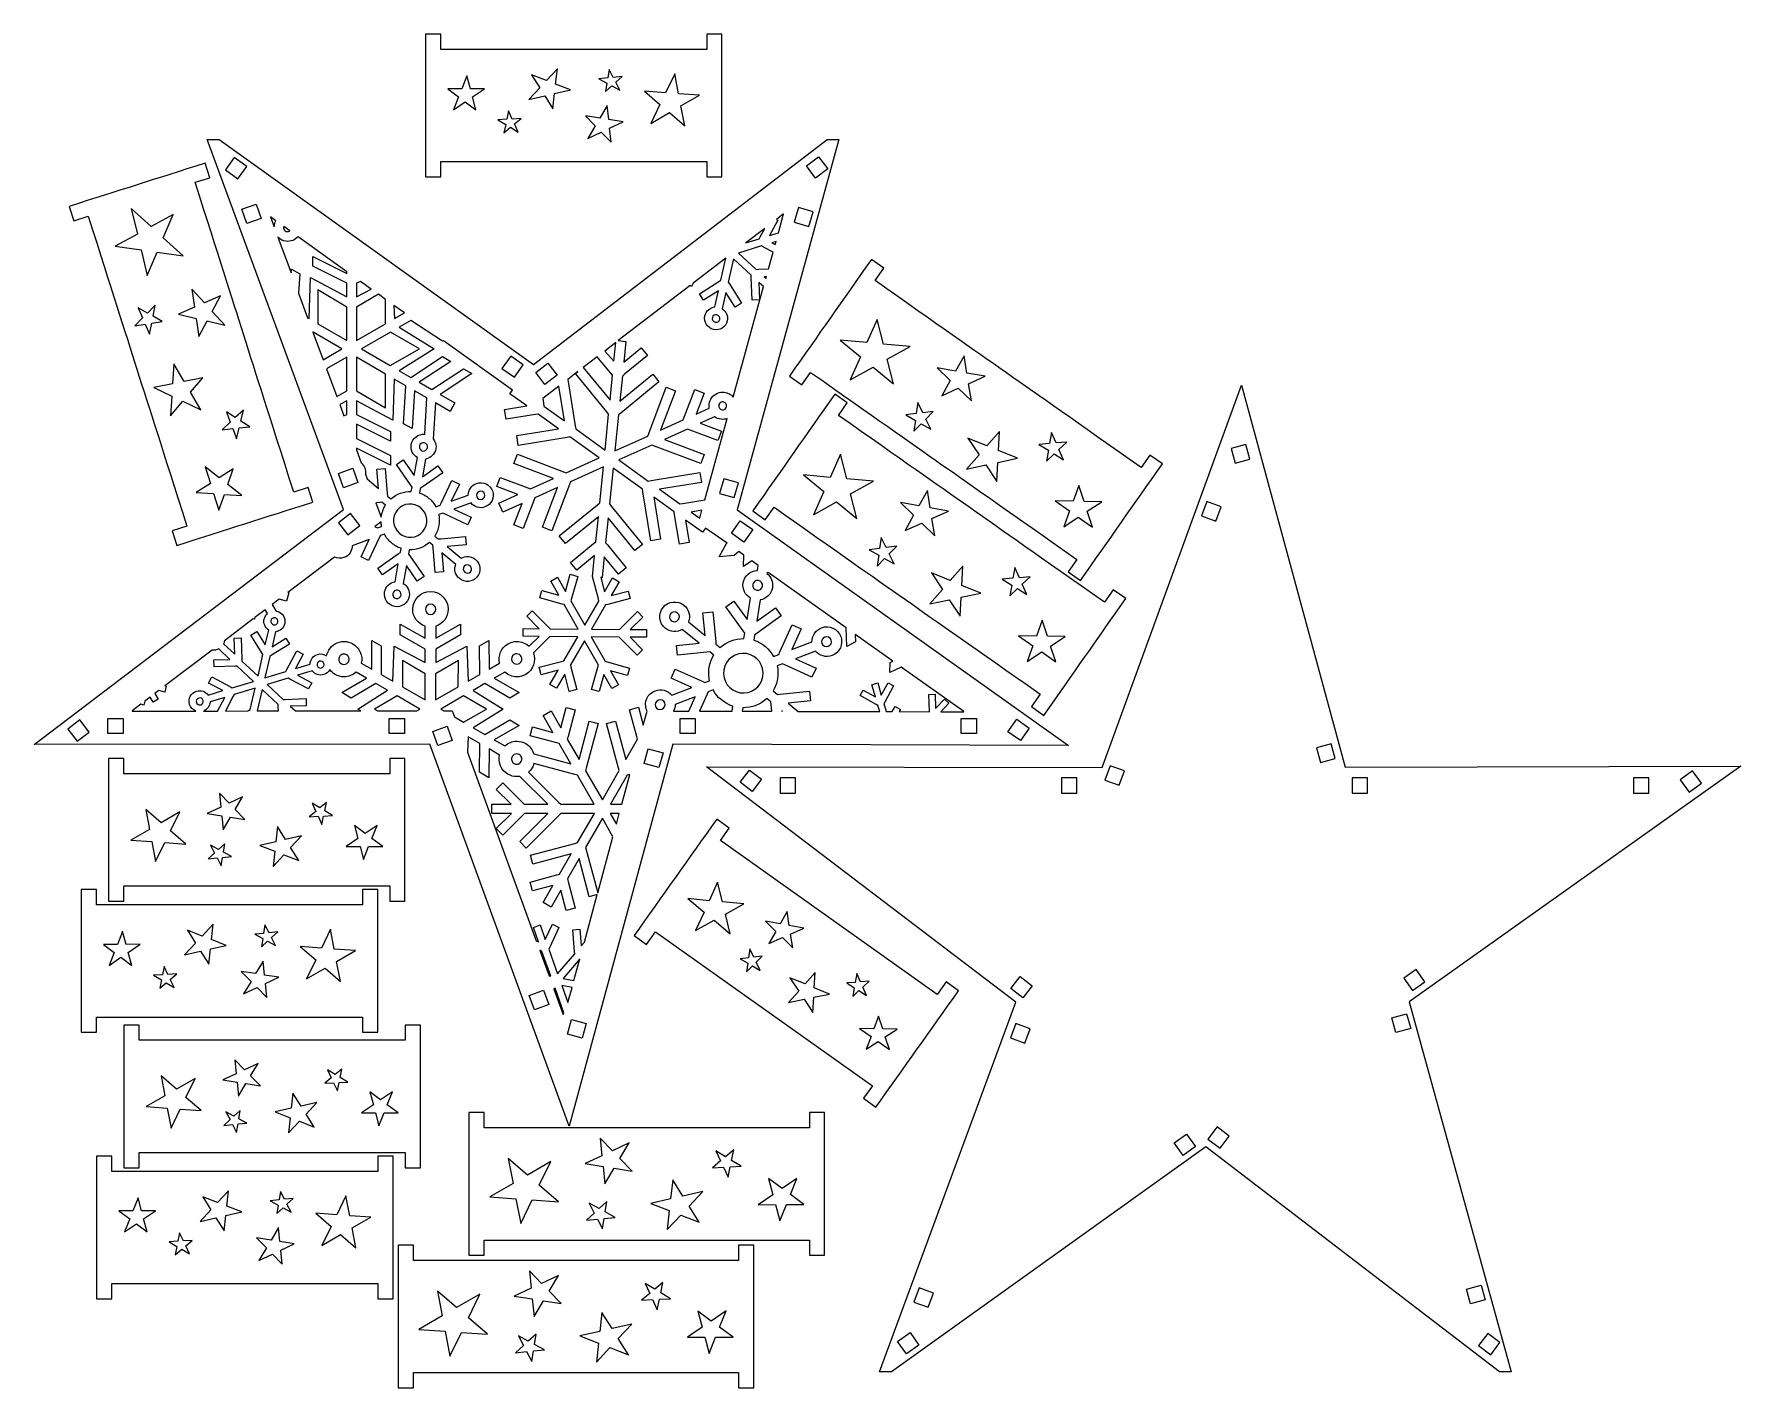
# Model space of a CAD drawing. Header units: centimetres. Extents: x -19.4 to 25.4, y -16.9 to 18.6.
import ezdxf

# ---------------------------------------------------------------- set-up
doc = ezdxf.new("R2010")
doc.units = ezdxf.units.CM
doc.header["$MEASUREMENT"] = 0
doc.layers.add('layer 1', color=7, linetype='Continuous')

msp = doc.modelspace()

# ---------------------------------------------------------------- linework, layer by layer
at = {"layer": 'layer 1', "color": 250, "lineweight": 9}
for points, knots in [([(-1.7312, 15.22947), (-1.7312, 15.22947), (-8.71132, 15.22947), (-8.71132, 15.22947), (-8.71132, 15.22947), (-8.71132, 15.22947), (-8.71132, 14.82968), (-8.71132, 14.82968), (-8.71132, 14.82968), (-8.71132, 14.82968), (-9.11132, 14.82968), (-9.11132, 14.82968), (-9.11132, 14.82968), (-9.11132, 16.07752), (-9.11132, 17.32538), (-9.11132, 18.57322), (-9.11132, 18.57322), (-9.11132, 18.57322), (-8.71132, 18.57322), (-8.71132, 18.57322), (-8.71132, 18.57322), (-8.71132, 18.57322), (-8.71132, 18.17343), (-8.71132, 18.17343), (-8.71132, 18.17343), (-8.71132, 18.17343), (-1.7312, 18.17343), (-1.7312, 18.17343), (-1.7312, 18.17343), (-1.7312, 18.17343), (-1.7312, 18.57322), (-1.7312, 18.57322), (-1.7312, 18.57322), (-1.7312, 18.57322), (-1.3312, 18.57322), (-1.3312, 18.57322), (-1.3312, 18.57322), (-1.3312, 17.32538), (-1.3312, 16.07752), (-1.33121, 14.82968), (-1.33121, 14.82968), (-1.33121, 14.82968), (-1.73121, 14.82968), (-1.73121, 14.82968), (-1.73121, 14.82968), (-1.73121, 14.82968), (-1.7312, 15.22947), (-1.7312, 15.22947)], [0, 0, 0, 0, 0.07692308, 0.07692308, 0.07692308, 0.07692308, 0.15384615, 0.15384615, 0.15384615, 0.15384615, 0.23076923, 0.23076923, 0.23076923, 0.23076923, 0.30769231, 0.30769231, 0.30769231, 0.30769231, 0.38461538, 0.38461538, 0.38461538, 0.38461538, 0.46153846, 0.46153846, 0.46153846, 0.46153846, 0.53846154, 0.53846154, 0.53846154, 0.53846154, 0.61538462, 0.61538462, 0.61538462, 0.61538462, 0.69230769, 0.69230769, 0.69230769, 0.69230769, 0.76923077, 0.76923077, 0.76923077, 0.76923077, 0.84615385, 0.84615385, 0.84615385, 0.84615385, 1, 1, 1, 1]), ([(-7.78517, 16.58596), (-7.78517, 16.58596), (-8.06827, 16.79674), (-8.06827, 16.79674), (-8.06827, 16.79674), (-8.06827, 16.79674), (-8.37916, 16.58458), (-8.37916, 16.58458), (-8.37916, 16.58458), (-8.37916, 16.58458), (-8.24249, 16.92591), (-8.24249, 16.92591), (-8.24249, 16.92591), (-8.24249, 16.92591), (-8.52649, 17.13555), (-8.52649, 17.13555), (-8.52649, 17.13555), (-8.52649, 17.13555), (-8.15891, 17.13572), (-8.15891, 17.13572), (-8.15891, 17.13572), (-8.15891, 17.13572), (-8.02357, 17.4775), (-8.02357, 17.4775), (-8.02357, 17.4775), (-8.02357, 17.4775), (-7.93307, 17.13627), (-7.93307, 17.13627), (-7.93307, 17.13627), (-7.93307, 17.13627), (-7.5654, 17.13782), (-7.5654, 17.13782), (-7.5654, 17.13782), (-7.5654, 17.13782), (-7.87703, 16.92676), (-7.87703, 16.92676), (-7.87703, 16.92676), (-7.87703, 16.92676), (-7.78517, 16.58596), (-7.78517, 16.58596)], [0, 0, 0, 0, 0.09090909, 0.09090909, 0.09090909, 0.09090909, 0.18181818, 0.18181818, 0.18181818, 0.18181818, 0.27272727, 0.27272727, 0.27272727, 0.27272727, 0.36363636, 0.36363636, 0.36363636, 0.36363636, 0.45454545, 0.45454545, 0.45454545, 0.45454545, 0.54545455, 0.54545455, 0.54545455, 0.54545455, 0.63636364, 0.63636364, 0.63636364, 0.63636364, 0.72727273, 0.72727273, 0.72727273, 0.72727273, 0.81818182, 0.81818182, 0.81818182, 0.81818182, 1, 1, 1, 1]), ([(-5.76592, 16.6143), (-5.76592, 16.6143), (-5.97947, 16.95638), (-5.97947, 16.95638), (-5.97947, 16.95638), (-5.97947, 16.95638), (-6.39753, 16.85987), (-6.39753, 16.85987), (-6.39753, 16.85987), (-6.39753, 16.85987), (-6.11108, 17.1663), (-6.11108, 17.1663), (-6.11108, 17.1663), (-6.11108, 17.1663), (-6.32604, 17.50756), (-6.32604, 17.50756), (-6.32604, 17.50756), (-6.32604, 17.50756), (-5.93545, 17.35487), (-5.93545, 17.35487), (-5.93545, 17.35487), (-5.93545, 17.35487), (-5.65025, 17.66228), (-5.65025, 17.66228), (-5.65025, 17.66228), (-5.65025, 17.66228), (-5.69529, 17.26148), (-5.69529, 17.26148), (-5.69529, 17.26148), (-5.69529, 17.26148), (-5.30405, 17.11022), (-5.30405, 17.11022), (-5.30405, 17.11022), (-5.30405, 17.11022), (-5.72248, 17.01522), (-5.72248, 17.01522), (-5.72248, 17.01522), (-5.72248, 17.01522), (-5.76592, 16.6143), (-5.76592, 16.6143)], [0, 0, 0, 0, 0.09090909, 0.09090909, 0.09090909, 0.09090909, 0.18181818, 0.18181818, 0.18181818, 0.18181818, 0.27272727, 0.27272727, 0.27272727, 0.27272727, 0.36363636, 0.36363636, 0.36363636, 0.36363636, 0.45454545, 0.45454545, 0.45454545, 0.45454545, 0.54545455, 0.54545455, 0.54545455, 0.54545455, 0.63636364, 0.63636364, 0.63636364, 0.63636364, 0.72727273, 0.72727273, 0.72727273, 0.72727273, 0.81818182, 0.81818182, 0.81818182, 0.81818182, 1, 1, 1, 1]), ([(-4.38385, 17.06919), (-4.38385, 17.06919), (-4.34737, 17.29007), (-4.34737, 17.29007), (-4.34737, 17.29007), (-4.34737, 17.29007), (-4.55737, 17.4036), (-4.55737, 17.4036), (-4.55737, 17.4036), (-4.55737, 17.4036), (-4.32524, 17.42583), (-4.32524, 17.42583), (-4.32524, 17.42583), (-4.32524, 17.42583), (-4.28964, 17.64687), (-4.28964, 17.64687), (-4.28964, 17.64687), (-4.28964, 17.64687), (-4.18268, 17.43974), (-4.18268, 17.43974), (-4.18268, 17.43974), (-4.18268, 17.43974), (-3.95067, 17.46283), (-3.95067, 17.46283), (-3.95067, 17.46283), (-3.95067, 17.46283), (-4.11669, 17.3126), (-4.11669, 17.3126), (-4.11669, 17.3126), (-4.11669, 17.3126), (-4.00887, 17.10579), (-4.00887, 17.10579), (-4.00887, 17.10579), (-4.00887, 17.10579), (-4.21848, 17.22007), (-4.21848, 17.22007), (-4.21848, 17.22007), (-4.21848, 17.22007), (-4.38385, 17.06919), (-4.38385, 17.06919)], [0, 0, 0, 0, 0.09090909, 0.09090909, 0.09090909, 0.09090909, 0.18181818, 0.18181818, 0.18181818, 0.18181818, 0.27272727, 0.27272727, 0.27272727, 0.27272727, 0.36363636, 0.36363636, 0.36363636, 0.36363636, 0.45454545, 0.45454545, 0.45454545, 0.45454545, 0.54545455, 0.54545455, 0.54545455, 0.54545455, 0.63636364, 0.63636364, 0.63636364, 0.63636364, 0.72727273, 0.72727273, 0.72727273, 0.72727273, 0.81818182, 0.81818182, 0.81818182, 0.81818182, 1, 1, 1, 1]), ([(-2.30676, 16.16516), (-2.30676, 16.16516), (-2.70956, 16.51435), (-2.70956, 16.51435), (-2.70956, 16.51435), (-2.70956, 16.51435), (-3.20027, 16.22986), (-3.20027, 16.22986), (-3.20027, 16.22986), (-3.20027, 16.22986), (-2.95749, 16.72839), (-2.95749, 16.72839), (-2.95749, 16.72839), (-2.95749, 16.72839), (-3.36177, 17.076), (-3.36177, 17.076), (-3.36177, 17.076), (-3.36177, 17.076), (-2.80892, 17.03491), (-2.80892, 17.03491), (-2.80892, 17.03491), (-2.80892, 17.03491), (-2.56808, 17.53424), (-2.56808, 17.53424), (-2.56808, 17.53424), (-2.56808, 17.53424), (-2.46919, 17.01032), (-2.46919, 17.01032), (-2.46919, 17.01032), (-2.46919, 17.01032), (-1.91605, 16.97131), (-1.91605, 16.97131), (-1.91605, 16.97131), (-1.91605, 16.97131), (-2.40776, 16.68859), (-2.40776, 16.68859), (-2.40776, 16.68859), (-2.40776, 16.68859), (-2.30676, 16.16516), (-2.30676, 16.16516)], [0, 0, 0, 0, 0.09090909, 0.09090909, 0.09090909, 0.09090909, 0.18181818, 0.18181818, 0.18181818, 0.18181818, 0.27272727, 0.27272727, 0.27272727, 0.27272727, 0.36363636, 0.36363636, 0.36363636, 0.36363636, 0.45454545, 0.45454545, 0.45454545, 0.45454545, 0.54545455, 0.54545455, 0.54545455, 0.54545455, 0.63636364, 0.63636364, 0.63636364, 0.63636364, 0.72727273, 0.72727273, 0.72727273, 0.72727273, 0.81818182, 0.81818182, 0.81818182, 0.81818182, 1, 1, 1, 1]), ([(-4.2404, 15.7406), (-4.2404, 15.7406), (-4.49701, 16.00432), (-4.49701, 16.00432), (-4.49701, 16.00432), (-4.49701, 16.00432), (-4.85208, 15.83724), (-4.85208, 15.83724), (-4.85208, 15.83724), (-4.85208, 15.83724), (-4.65504, 16.16603), (-4.65504, 16.16603), (-4.65504, 16.16603), (-4.65504, 16.16603), (-4.91277, 16.42876), (-4.91277, 16.42876), (-4.91277, 16.42876), (-4.91277, 16.42876), (-4.53437, 16.36823), (-4.53437, 16.36823), (-4.53437, 16.36823), (-4.53437, 16.36823), (-4.33861, 16.6977), (-4.33861, 16.6977), (-4.33861, 16.6977), (-4.33861, 16.6977), (-4.30179, 16.33151), (-4.30179, 16.33151), (-4.30179, 16.33151), (-4.30179, 16.33151), (-3.92305, 16.2724), (-3.92305, 16.2724), (-3.92305, 16.2724), (-3.92305, 16.2724), (-4.27868, 16.10659), (-4.27868, 16.10659), (-4.27868, 16.10659), (-4.27868, 16.10659), (-4.2404, 15.7406), (-4.2404, 15.7406)], [0, 0, 0, 0, 0.09090909, 0.09090909, 0.09090909, 0.09090909, 0.18181818, 0.18181818, 0.18181818, 0.18181818, 0.27272727, 0.27272727, 0.27272727, 0.27272727, 0.36363636, 0.36363636, 0.36363636, 0.36363636, 0.45454545, 0.45454545, 0.45454545, 0.45454545, 0.54545455, 0.54545455, 0.54545455, 0.54545455, 0.63636364, 0.63636364, 0.63636364, 0.63636364, 0.72727273, 0.72727273, 0.72727273, 0.72727273, 0.81818182, 0.81818182, 0.81818182, 0.81818182, 1, 1, 1, 1]), ([(-7.05113, 15.9846), (-7.05113, 15.9846), (-7.00531, 16.20375), (-7.00531, 16.20375), (-7.00531, 16.20375), (-7.00531, 16.20375), (-7.21031, 16.3261), (-7.21031, 16.3261), (-7.21031, 16.3261), (-7.21031, 16.3261), (-6.97744, 16.33844), (-6.97744, 16.33844), (-6.97744, 16.33844), (-6.97744, 16.33844), (-6.93251, 16.5578), (-6.93251, 16.5578), (-6.93251, 16.5578), (-6.93251, 16.5578), (-6.83439, 16.34631), (-6.83439, 16.34631), (-6.83439, 16.34631), (-6.83439, 16.34631), (-6.60163, 16.35952), (-6.60163, 16.35952), (-6.60163, 16.35952), (-6.60163, 16.35952), (-6.77388, 16.21647), (-6.77388, 16.21647), (-6.77388, 16.21647), (-6.77388, 16.21647), (-6.67495, 16.00528), (-6.67495, 16.00528), (-6.67495, 16.00528), (-6.67495, 16.00528), (-6.87951, 16.12836), (-6.87951, 16.12836), (-6.87951, 16.12836), (-6.87951, 16.12836), (-7.05113, 15.9846), (-7.05113, 15.9846)], [0, 0, 0, 0, 0.09090909, 0.09090909, 0.09090909, 0.09090909, 0.18181818, 0.18181818, 0.18181818, 0.18181818, 0.27272727, 0.27272727, 0.27272727, 0.27272727, 0.36363636, 0.36363636, 0.36363636, 0.36363636, 0.45454545, 0.45454545, 0.45454545, 0.45454545, 0.54545455, 0.54545455, 0.54545455, 0.54545455, 0.63636364, 0.63636364, 0.63636364, 0.63636364, 0.72727273, 0.72727273, 0.72727273, 0.72727273, 0.81818182, 0.81818182, 0.81818182, 0.81818182, 1, 1, 1, 1]), ([(-14.84191, 15.80987), (-14.84191, 15.80987), (-11.25771, 6.10371), (-11.25771, 6.10371), (-11.25771, 6.10371), (-11.25771, 6.10371), (-19.38088, -0.06509), (-19.38088, -0.06509), (-19.38088, -0.06509), (-19.38088, -0.06509), (-8.99748, -0.05361), (-8.99748, -0.05361), (-8.99748, -0.05361), (-8.99748, -0.05361), (-5.33731, -10.08188), (-5.33731, -10.08188), (-5.33731, -10.08188), (-5.33731, -10.08188), (-2.61756, -0.05896), (-2.61756, -0.05896), (-2.61756, -0.05896), (-2.61756, -0.05896), (7.76776, -0.08797), (7.76776, -0.08797), (7.76776, -0.08797), (7.76776, -0.08797), (-0.93476, 6.09502), (-0.93476, 6.09502), (-0.93476, 6.09502), (-0.93476, 6.09502), (1.74061, 15.80987), (1.74061, 15.80987), (1.74061, 15.80987), (1.74061, 15.80987), (1.43533, 15.80987), (1.43533, 15.80987), (1.43533, 15.80987), (1.43533, 15.80987), (-6.27467, 9.90378), (-6.27467, 9.90378), (-6.27467, 9.90378), (-6.27467, 9.90378), (-14.52296, 15.80987), (-14.52296, 15.80987), (-14.52296, 15.80987), (-14.52296, 15.80987), (-14.84191, 15.80987), (-14.84191, 15.80987)], [0, 0, 0, 0, 0.07692308, 0.07692308, 0.07692308, 0.07692308, 0.15384615, 0.15384615, 0.15384615, 0.15384615, 0.23076923, 0.23076923, 0.23076923, 0.23076923, 0.30769231, 0.30769231, 0.30769231, 0.30769231, 0.38461538, 0.38461538, 0.38461538, 0.38461538, 0.46153846, 0.46153846, 0.46153846, 0.46153846, 0.53846154, 0.53846154, 0.53846154, 0.53846154, 0.61538462, 0.61538462, 0.61538462, 0.61538462, 0.69230769, 0.69230769, 0.69230769, 0.69230769, 0.76923077, 0.76923077, 0.76923077, 0.76923077, 0.84615385, 0.84615385, 0.84615385, 0.84615385, 1, 1, 1, 1]), ([(-14.12749, 15.33654), (-14.12749, 15.33654), (-13.80255, 15.10328), (-13.80255, 15.10328), (-13.80255, 15.10328), (-13.80255, 15.10328), (-14.0358, 14.77834), (-14.0358, 14.77834), (-14.0358, 14.77834), (-14.0358, 14.77834), (-14.36075, 15.01158), (-14.36075, 15.01158), (-14.36075, 15.01158), (-14.36075, 15.01158), (-14.12749, 15.33654), (-14.12749, 15.33654)], [0, 0, 0, 0, 0.2, 0.2, 0.2, 0.2, 0.4, 0.4, 0.4, 0.4, 0.6, 0.6, 0.6, 0.6, 1, 1, 1, 1]), ([(1.20273, 15.35779), (1.20273, 15.35779), (0.88465, 15.11523), (0.88465, 15.11523), (0.88465, 15.11523), (0.88465, 15.11523), (1.12721, 14.79716), (1.12721, 14.79716), (1.12721, 14.79716), (1.12721, 14.79716), (1.44529, 15.03971), (1.44529, 15.03971), (1.44529, 15.03971), (1.44529, 15.03971), (1.20273, 15.35779), (1.20273, 15.35779)], [0, 0, 0, 0, 0.2, 0.2, 0.2, 0.2, 0.4, 0.4, 0.4, 0.4, 0.6, 0.6, 0.6, 0.6, 1, 1, 1, 1]), ([(-12.5682, 6.554), (-12.5682, 6.554), (-12.18703, 6.67523), (-12.18703, 6.67523), (-12.18703, 6.67523), (-12.18703, 6.67523), (-12.06577, 6.29407), (-12.06577, 6.29407), (-12.06577, 6.29407), (-13.37773, 5.87672), (-14.32117, 5.57658), (-15.63315, 5.15924), (-15.63315, 5.15924), (-15.63315, 5.15924), (-15.7544, 5.54039), (-15.7544, 5.54039), (-15.7544, 5.54039), (-15.7544, 5.54039), (-15.37323, 5.66167), (-15.37323, 5.66167), (-15.37323, 5.66167), (-16.66727, 9.72943), (-16.71045, 9.86518), (-17.96009, 13.79343), (-17.96009, 13.79343), (-17.96009, 13.79343), (-18.34127, 13.67216), (-18.34127, 13.67216), (-18.34127, 13.67216), (-18.34127, 13.67216), (-18.46253, 14.05335), (-18.46253, 14.05335), (-18.46253, 14.05335), (-17.15057, 14.47071), (-16.20712, 14.77084), (-14.89516, 15.1882), (-14.89516, 15.1882), (-14.89516, 15.1882), (-14.77389, 14.80703), (-14.77389, 14.80703), (-14.77389, 14.80703), (-14.77389, 14.80703), (-15.15509, 14.68576), (-15.15509, 14.68576), (-15.15509, 14.68576), (-13.90543, 10.75755), (-13.86225, 10.62178), (-12.5682, 6.554)], [0, 0, 0, 0, 0.07692308, 0.07692308, 0.07692308, 0.07692308, 0.15384615, 0.15384615, 0.15384615, 0.15384615, 0.23076923, 0.23076923, 0.23076923, 0.23076923, 0.30769231, 0.30769231, 0.30769231, 0.30769231, 0.38461538, 0.38461538, 0.38461538, 0.38461538, 0.46153846, 0.46153846, 0.46153846, 0.46153846, 0.53846154, 0.53846154, 0.53846154, 0.53846154, 0.61538462, 0.61538462, 0.61538462, 0.61538462, 0.69230769, 0.69230769, 0.69230769, 0.69230769, 0.76923077, 0.76923077, 0.76923077, 0.76923077, 0.84615385, 0.84615385, 0.84615385, 0.84615385, 1, 1, 1, 1]), ([(-15.72867, 13.84032), (-15.72867, 13.84032), (-15.9914, 13.22956), (-15.9914, 13.22956), (-15.9914, 13.22956), (-15.9914, 13.22956), (-15.46775, 12.75395), (-15.46775, 12.75395), (-15.46775, 12.75395), (-15.46775, 12.75395), (-16.15204, 12.854), (-16.15204, 12.854), (-16.15204, 12.854), (-16.15204, 12.854), (-16.41232, 12.24208), (-16.41232, 12.24208), (-16.41232, 12.24208), (-16.41232, 12.24208), (-16.57251, 12.9147), (-16.57251, 12.9147), (-16.57251, 12.9147), (-16.57251, 12.9147), (-17.25701, 13.01214), (-17.25701, 13.01214), (-17.25701, 13.01214), (-17.25701, 13.01214), (-16.67175, 13.32776), (-16.67175, 13.32776), (-16.67175, 13.32776), (-16.67175, 13.32776), (-16.83451, 13.9999), (-16.83451, 13.9999), (-16.83451, 13.9999), (-16.83451, 13.9999), (-16.31259, 13.52236), (-16.31259, 13.52236), (-16.31259, 13.52236), (-16.31259, 13.52236), (-15.72867, 13.84032), (-15.72867, 13.84032)], [0, 0, 0, 0, 0.09090909, 0.09090909, 0.09090909, 0.09090909, 0.18181818, 0.18181818, 0.18181818, 0.18181818, 0.27272727, 0.27272727, 0.27272727, 0.27272727, 0.36363636, 0.36363636, 0.36363636, 0.36363636, 0.45454545, 0.45454545, 0.45454545, 0.45454545, 0.54545455, 0.54545455, 0.54545455, 0.54545455, 0.63636364, 0.63636364, 0.63636364, 0.63636364, 0.72727273, 0.72727273, 0.72727273, 0.72727273, 0.81818182, 0.81818182, 0.81818182, 0.81818182, 1, 1, 1, 1]), ([(-13.93224, 13.97656), (-13.93224, 13.97656), (-13.7948, 13.60092), (-13.7948, 13.60092), (-13.7948, 13.60092), (-13.7948, 13.60092), (-13.41916, 13.73835), (-13.41916, 13.73835), (-13.41916, 13.73835), (-13.41916, 13.73835), (-13.55659, 14.114), (-13.55659, 14.114), (-13.55659, 14.114), (-13.55659, 14.114), (-13.93224, 13.97656), (-13.93224, 13.97656)], [0, 0, 0, 0, 0.2, 0.2, 0.2, 0.2, 0.4, 0.4, 0.4, 0.4, 0.6, 0.6, 0.6, 0.6, 1, 1, 1, 1]), ([(1.06048, 13.91436), (1.06048, 13.91436), (0.95288, 13.52911), (0.95288, 13.52911), (0.95288, 13.52911), (0.95288, 13.52911), (0.56763, 13.63672), (0.56763, 13.63672), (0.56763, 13.63672), (0.56763, 13.63672), (0.67524, 14.02198), (0.67524, 14.02198), (0.67524, 14.02198), (0.67524, 14.02198), (1.06048, 13.91436), (1.06048, 13.91436)], [0, 0, 0, 0, 0.2, 0.2, 0.2, 0.2, 0.4, 0.4, 0.4, 0.4, 0.6, 0.6, 0.6, 0.6, 1, 1, 1, 1]), ([(-13.17899, 13.7771), (-13.17899, 13.7771), (-13.03464, 13.67374), (-13.03464, 13.67374), (-13.03464, 13.67374), (-13.05989, 13.63078), (-13.07647, 13.58207), (-13.08201, 13.53006), (-13.08201, 13.53006), (-13.08245, 13.52584), (-13.08281, 13.52162), (-13.08311, 13.51739), (-13.08311, 13.51739), (-13.08311, 13.51739), (-13.17899, 13.7771), (-13.17899, 13.7771)], [0, 0, 0, 0, 0.2, 0.2, 0.2, 0.2, 0.4, 0.4, 0.4, 0.4, 0.6, 0.6, 0.6, 0.6, 1, 1, 1, 1]), ([(-12.82887, 13.52639), (-12.82887, 13.52639), (-12.66765, 13.41095), (-12.66765, 13.41095), (-12.66765, 13.41095), (-12.68871, 13.39487), (-12.7142, 13.38836), (-12.74051, 13.39051), (-12.74051, 13.39051), (-12.77757, 13.39511), (-12.80989, 13.41856), (-12.82503, 13.45231), (-12.82503, 13.45231), (-12.8326, 13.46911), (-12.83513, 13.48711), (-12.83347, 13.50543), (-12.83347, 13.50543), (-12.8326, 13.51264), (-12.83107, 13.51964), (-12.82887, 13.52639)], [0, 0, 0, 0, 0.16666667, 0.16666667, 0.16666667, 0.16666667, 0.33333333, 0.33333333, 0.33333333, 0.33333333, 0.5, 0.5, 0.5, 0.5, 0.66666667, 0.66666667, 0.66666667, 0.66666667, 1, 1, 1, 1]), ([(-0.70099, 13.09734), (-0.70099, 13.09734), (-0.20841, 13.47456), (-0.20841, 13.47456), (-0.20841, 13.47456), (-0.20841, 13.47456), (-0.32331, 13.2559), (-0.32331, 13.2559), (-0.32331, 13.2559), (-0.32331, 13.2559), (-0.34928, 13.20636), (-0.34928, 13.20636), (-0.34928, 13.20636), (-0.34928, 13.20636), (-0.70099, 13.09734), (-0.70099, 13.09734)], [0, 0, 0, 0, 0.2, 0.2, 0.2, 0.2, 0.4, 0.4, 0.4, 0.4, 0.6, 0.6, 0.6, 0.6, 1, 1, 1, 1]), ([(0.10019, 13.71088), (0.10019, 13.71088), (0.28844, 13.85504), (0.28844, 13.85504), (0.28844, 13.85504), (0.28844, 13.85504), (0.15279, 13.36274), (0.15279, 13.36274), (0.15279, 13.36274), (0.15279, 13.36274), (-0.07879, 13.29091), (-0.07879, 13.29091), (-0.07879, 13.29091), (-0.07879, 13.29091), (0.13316, 13.69346), (0.13316, 13.69346), (0.13316, 13.69346), (0.13316, 13.69346), (0.10019, 13.71088), (0.10019, 13.71088)], [0, 0, 0, 0, 0.16666667, 0.16666667, 0.16666667, 0.16666667, 0.33333333, 0.33333333, 0.33333333, 0.33333333, 0.5, 0.5, 0.5, 0.5, 0.66666667, 0.66666667, 0.66666667, 0.66666667, 1, 1, 1, 1]), ([(-12.45551, 13.25906), (-12.45551, 13.25906), (-11.17231, 12.34022), (-11.17231, 12.34022), (-11.17231, 12.34022), (-11.17231, 12.34022), (-11.17239, 12.28967), (-11.17239, 12.28967), (-11.17239, 12.28967), (-11.17239, 12.28967), (-12.06301, 12.73562), (-12.06301, 12.73562), (-12.06301, 12.73562), (-12.06301, 12.73562), (-12.06328, 12.48127), (-12.06328, 12.48127), (-12.06328, 12.48127), (-12.06328, 12.48127), (-11.17263, 12.03498), (-11.17263, 12.03498), (-11.17263, 12.03498), (-11.17263, 12.03498), (-11.17297, 11.6833), (-11.17297, 11.6833), (-11.17297, 11.6833), (-11.17297, 11.6833), (-12.12709, 12.19154), (-12.12709, 12.19154), (-12.12709, 12.19154), (-12.12709, 12.19154), (-12.16572, 11.11056), (-12.16572, 11.11056), (-12.16572, 11.11056), (-12.16572, 11.11056), (-12.20245, 11.13187), (-12.20245, 11.13187), (-12.20245, 11.13187), (-12.20245, 11.13187), (-12.44065, 11.77712), (-12.44065, 11.77712), (-12.44065, 11.77712), (-12.44065, 11.77712), (-12.40991, 12.2815), (-12.40991, 12.2815), (-12.40991, 12.2815), (-12.40991, 12.2815), (-12.63024, 12.40879), (-12.63024, 12.40879), (-12.63024, 12.40879), (-12.63024, 12.40879), (-12.63641, 12.3074), (-12.63641, 12.3074), (-12.63641, 12.3074), (-12.63641, 12.3074), (-12.98201, 13.24354), (-12.98201, 13.24354), (-12.98201, 13.24354), (-12.92452, 13.18476), (-12.84759, 13.14626), (-12.76391, 13.13707), (-12.76391, 13.13707), (-12.64296, 13.12404), (-12.52968, 13.17346), (-12.45551, 13.25906)], [0, 0, 0, 0, 0.05882353, 0.05882353, 0.05882353, 0.05882353, 0.11764706, 0.11764706, 0.11764706, 0.11764706, 0.17647059, 0.17647059, 0.17647059, 0.17647059, 0.23529412, 0.23529412, 0.23529412, 0.23529412, 0.29411765, 0.29411765, 0.29411765, 0.29411765, 0.35294118, 0.35294118, 0.35294118, 0.35294118, 0.41176471, 0.41176471, 0.41176471, 0.41176471, 0.47058824, 0.47058824, 0.47058824, 0.47058824, 0.52941176, 0.52941176, 0.52941176, 0.52941176, 0.58823529, 0.58823529, 0.58823529, 0.58823529, 0.64705882, 0.64705882, 0.64705882, 0.64705882, 0.70588235, 0.70588235, 0.70588235, 0.70588235, 0.76470588, 0.76470588, 0.76470588, 0.76470588, 0.82352941, 0.82352941, 0.82352941, 0.82352941, 0.88235294, 0.88235294, 0.88235294, 0.88235294, 1, 1, 1, 1]), ([(0.0124, 12.85322), (0.0124, 12.85322), (-0.10885, 12.41318), (-0.10885, 12.41318), (-0.10885, 12.41318), (-0.10885, 12.41318), (-0.37233, 12.40315), (-0.37233, 12.40315), (-0.37233, 12.40315), (-0.37233, 12.40315), (-0.43239, 12.40046), (-0.43239, 12.40046), (-0.43239, 12.40046), (-0.43239, 12.40046), (-0.89499, 12.82756), (-0.89499, 12.82756), (-0.89499, 12.82756), (-0.89499, 12.82756), (-0.29415, 13.01444), (-0.29415, 13.01444), (-0.29415, 13.01444), (-0.29415, 13.01444), (-0.23923, 12.98544), (-0.23923, 12.98544), (-0.23923, 12.98544), (-0.23923, 12.98544), (0.0124, 12.85322), (0.0124, 12.85322)], [0, 0, 0, 0, 0.125, 0.125, 0.125, 0.125, 0.25, 0.25, 0.25, 0.25, 0.375, 0.375, 0.375, 0.375, 0.5, 0.5, 0.5, 0.5, 0.625, 0.625, 0.625, 0.625, 0.75, 0.75, 0.75, 0.75, 1, 1, 1, 1]), ([(0.08957, 13.13334), (0.08957, 13.13334), (0.06672, 13.05038), (0.06672, 13.05038), (0.06672, 13.05038), (0.06672, 13.05038), (-0.02391, 13.09796), (-0.02391, 13.09796), (-0.02391, 13.09796), (-0.02391, 13.09796), (0.08957, 13.13334), (0.08957, 13.13334)], [0, 0, 0, 0, 0.25, 0.25, 0.25, 0.25, 0.5, 0.5, 0.5, 0.5, 1, 1, 1, 1]), ([(-4.05152, 10.53151), (-4.05152, 10.53151), (-2.1656, 11.97575), (-2.1656, 11.97575), (-2.1656, 11.97575), (-2.1656, 11.97575), (-2.12791, 11.95594), (-2.12791, 11.95594), (-2.12791, 11.95594), (-2.12791, 11.95594), (-2.08493, 12.03752), (-2.08493, 12.03752), (-2.08493, 12.03752), (-2.08493, 12.03752), (-1.22704, 12.6945), (-1.22704, 12.6945), (-1.22704, 12.6945), (-1.22704, 12.6945), (-1.35767, 12.11688), (-1.35767, 12.11688), (-1.35767, 12.11688), (-1.35767, 12.11688), (-1.41044, 12.08364), (-1.41044, 12.08364), (-1.41044, 12.08364), (-1.41044, 12.08364), (-1.9182, 11.76324), (-1.9182, 11.76324), (-1.9182, 11.76324), (-1.9182, 11.76324), (-1.81104, 11.59391), (-1.81104, 11.59391), (-1.81104, 11.59391), (-1.81104, 11.59391), (-1.42035, 11.84038), (-1.42035, 11.84038), (-1.42035, 11.84038), (-1.42035, 11.84038), (-1.51665, 11.41539), (-1.51665, 11.41539), (-1.51665, 11.41539), (-1.64085, 11.40206), (-1.74901, 11.31194), (-1.77785, 11.18303), (-1.77785, 11.18303), (-1.81464, 11.02118), (-1.71287, 10.85992), (-1.55135, 10.82366), (-1.55135, 10.82366), (-1.38927, 10.78695), (-1.22875, 10.8881), (-1.19192, 11.04972), (-1.19192, 11.04972), (-1.16357, 11.17623), (-1.21909, 11.30211), (-1.32191, 11.36811), (-1.32191, 11.36811), (-1.32191, 11.36811), (-1.22621, 11.79207), (-1.22621, 11.79207), (-1.22621, 11.79207), (-1.22621, 11.79207), (-0.98289, 11.40651), (-0.98289, 11.40651), (-0.98289, 11.40651), (-0.98289, 11.40651), (-0.81344, 11.51367), (-0.81344, 11.51367), (-0.81344, 11.51367), (-0.81344, 11.51367), (-1.13389, 12.02163), (-1.13389, 12.02163), (-1.13389, 12.02163), (-1.13389, 12.02163), (-1.16357, 12.06744), (-1.16357, 12.06744), (-1.16357, 12.06744), (-1.16357, 12.06744), (-1.02612, 12.67599), (-1.02612, 12.67599), (-1.02612, 12.67599), (-1.02612, 12.67599), (-0.56667, 12.25168), (-0.56667, 12.25168), (-0.56667, 12.25168), (-0.56667, 12.25168), (-0.56448, 12.19479), (-0.56448, 12.19479), (-0.56448, 12.19479), (-0.56448, 12.19479), (-0.54043, 11.595), (-0.54043, 11.595), (-0.54043, 11.595), (-0.54043, 11.595), (-0.34065, 11.60231), (-0.34065, 11.60231), (-0.34065, 11.60231), (-0.34065, 11.60231), (-0.35844, 12.05974), (-0.35844, 12.05974), (-0.35844, 12.05974), (-0.35844, 12.05974), (-0.2372, 11.94742), (-0.2372, 11.94742), (-0.2372, 11.94742), (-0.2372, 11.94742), (-1.03565, 9.04967), (-1.03565, 9.04967), (-1.03565, 9.04967), (-1.09237, 9.11852), (-1.17441, 9.1657), (-1.26796, 9.1777), (-1.26796, 9.1777), (-1.33029, 9.18551), (-1.39367, 9.17595), (-1.45123, 9.15199), (-1.45123, 9.15199), (-1.56849, 9.10202), (-1.65132, 8.99268), (-1.66701, 8.86606), (-1.66701, 8.86606), (-1.67139, 8.8293), (-1.66995, 8.79178), (-1.66343, 8.75614), (-1.66343, 8.75614), (-1.66343, 8.75614), (-2.0094, 8.60023), (-2.0094, 8.60023), (-2.0094, 8.60023), (-2.0094, 8.60023), (-1.79913, 9.15519), (-1.79913, 9.15519), (-1.79913, 9.15519), (-1.79913, 9.15519), (-2.04201, 9.24755), (-2.04201, 9.24755), (-2.04201, 9.24755), (-2.04201, 9.24755), (-2.31752, 8.51938), (-2.31752, 8.51938), (-2.31752, 8.51938), (-2.31752, 8.51938), (-2.34388, 8.44994), (-2.34388, 8.44994), (-2.34388, 8.44994), (-2.34388, 8.44994), (-2.94387, 8.17918), (-2.94387, 8.17918), (-2.94387, 8.17918), (-2.94387, 8.17918), (-2.55043, 9.21826), (-2.55043, 9.21826), (-2.55043, 9.21826), (-2.55043, 9.21826), (-2.79313, 9.31028), (-2.79313, 9.31028), (-2.79313, 9.31028), (-2.79313, 9.31028), (-3.25231, 8.09692), (-3.25231, 8.09692), (-3.25231, 8.09692), (-3.25231, 8.09692), (-3.27832, 8.02884), (-3.27832, 8.02884), (-3.27832, 8.02884), (-3.27832, 8.02884), (-4.14025, 7.6399), (-4.14025, 7.6399), (-4.14025, 7.6399), (-4.14025, 7.6399), (-4.04604, 8.58076), (-4.04604, 8.58076), (-4.04604, 8.58076), (-4.04604, 8.58076), (-3.988, 8.62766), (-3.988, 8.62766), (-3.988, 8.62766), (-3.988, 8.62766), (-2.98388, 9.44894), (-2.98388, 9.44894), (-2.98388, 9.44894), (-2.98388, 9.44894), (-3.14799, 9.65031), (-3.14799, 9.65031), (-3.14799, 9.65031), (-3.14799, 9.65031), (-4.00929, 8.94547), (-4.00929, 8.94547), (-4.00929, 8.94547), (-4.00929, 8.94547), (-3.94329, 9.60207), (-3.94329, 9.60207), (-3.94329, 9.60207), (-3.94329, 9.60207), (-3.88652, 9.64896), (-3.88652, 9.64896), (-3.88652, 9.64896), (-3.88652, 9.64896), (-3.28365, 10.1417), (-3.28365, 10.1417), (-3.28365, 10.1417), (-3.28365, 10.1417), (-3.44805, 10.34235), (-3.44805, 10.34235), (-3.44805, 10.34235), (-3.44805, 10.34235), (-3.90664, 9.9677), (-3.90664, 9.9677), (-3.90664, 9.9677), (-3.90664, 9.9677), (-3.85177, 10.51131), (-3.85177, 10.51131), (-3.85177, 10.51131), (-3.85177, 10.51131), (-4.05152, 10.53151), (-4.05152, 10.53151)], [0, 0, 0, 0, 0.01818182, 0.01818182, 0.01818182, 0.01818182, 0.03636364, 0.03636364, 0.03636364, 0.03636364, 0.05454545, 0.05454545, 0.05454545, 0.05454545, 0.07272727, 0.07272727, 0.07272727, 0.07272727, 0.09090909, 0.09090909, 0.09090909, 0.09090909, 0.10909091, 0.10909091, 0.10909091, 0.10909091, 0.12727273, 0.12727273, 0.12727273, 0.12727273, 0.14545455, 0.14545455, 0.14545455, 0.14545455, 0.16363636, 0.16363636, 0.16363636, 0.16363636, 0.18181818, 0.18181818, 0.18181818, 0.18181818, 0.2, 0.2, 0.2, 0.2, 0.21818182, 0.21818182, 0.21818182, 0.21818182, 0.23636364, 0.23636364, 0.23636364, 0.23636364, 0.25454545, 0.25454545, 0.25454545, 0.25454545, 0.27272727, 0.27272727, 0.27272727, 0.27272727, 0.29090909, 0.29090909, 0.29090909, 0.29090909, 0.30909091, 0.30909091, 0.30909091, 0.30909091, 0.32727273, 0.32727273, 0.32727273, 0.32727273, 0.34545455, 0.34545455, 0.34545455, 0.34545455, 0.36363636, 0.36363636, 0.36363636, 0.36363636, 0.38181818, 0.38181818, 0.38181818, 0.38181818, 0.4, 0.4, 0.4, 0.4, 0.41818182, 0.41818182, 0.41818182, 0.41818182, 0.43636364, 0.43636364, 0.43636364, 0.43636364, 0.45454545, 0.45454545, 0.45454545, 0.45454545, 0.47272727, 0.47272727, 0.47272727, 0.47272727, 0.49090909, 0.49090909, 0.49090909, 0.49090909, 0.50909091, 0.50909091, 0.50909091, 0.50909091, 0.52727273, 0.52727273, 0.52727273, 0.52727273, 0.54545455, 0.54545455, 0.54545455, 0.54545455, 0.56363636, 0.56363636, 0.56363636, 0.56363636, 0.58181818, 0.58181818, 0.58181818, 0.58181818, 0.6, 0.6, 0.6, 0.6, 0.61818182, 0.61818182, 0.61818182, 0.61818182, 0.63636364, 0.63636364, 0.63636364, 0.63636364, 0.65454545, 0.65454545, 0.65454545, 0.65454545, 0.67272727, 0.67272727, 0.67272727, 0.67272727, 0.69090909, 0.69090909, 0.69090909, 0.69090909, 0.70909091, 0.70909091, 0.70909091, 0.70909091, 0.72727273, 0.72727273, 0.72727273, 0.72727273, 0.74545455, 0.74545455, 0.74545455, 0.74545455, 0.76363636, 0.76363636, 0.76363636, 0.76363636, 0.78181818, 0.78181818, 0.78181818, 0.78181818, 0.8, 0.8, 0.8, 0.8, 0.81818182, 0.81818182, 0.81818182, 0.81818182, 0.83636364, 0.83636364, 0.83636364, 0.83636364, 0.85454545, 0.85454545, 0.85454545, 0.85454545, 0.87272727, 0.87272727, 0.87272727, 0.87272727, 0.89090909, 0.89090909, 0.89090909, 0.89090909, 0.90909091, 0.90909091, 0.90909091, 0.90909091, 0.92727273, 0.92727273, 0.92727273, 0.92727273, 0.94545455, 0.94545455, 0.94545455, 0.94545455, 0.96363636, 0.96363636, 0.96363636, 0.96363636, 1, 1, 1, 1]), ([(9.67285, 7.20194), (9.67285, 7.20194), (9.90271, 7.52928), (9.90271, 7.52928), (9.90271, 7.52928), (9.90271, 7.52928), (10.23005, 7.29942), (10.23005, 7.29942), (10.23005, 7.29942), (9.43891, 6.17271), (8.86999, 5.36246), (8.07881, 4.23575), (8.07881, 4.23575), (8.07881, 4.23575), (7.75147, 4.46559), (7.75147, 4.46559), (7.75147, 4.46559), (7.75147, 4.46559), (7.98133, 4.79296), (7.98133, 4.79296), (7.98133, 4.79296), (4.48789, 7.24595), (4.37131, 7.3278), (0.99769, 9.69667), (0.99769, 9.69667), (0.99769, 9.69667), (0.76783, 9.36931), (0.76783, 9.36931), (0.76783, 9.36931), (0.76783, 9.36931), (0.44047, 9.59918), (0.44047, 9.59918), (0.44047, 9.59918), (1.23163, 10.7259), (1.80056, 11.53614), (2.59169, 12.66287), (2.59169, 12.66287), (2.59169, 12.66287), (2.91907, 12.433), (2.91907, 12.433), (2.91907, 12.433), (2.91907, 12.433), (2.6892, 12.10564), (2.6892, 12.10564), (2.6892, 12.10564), (6.0628, 9.7368), (6.1794, 9.65494), (9.67285, 7.20194)], [0, 0, 0, 0, 0.07692308, 0.07692308, 0.07692308, 0.07692308, 0.15384615, 0.15384615, 0.15384615, 0.15384615, 0.23076923, 0.23076923, 0.23076923, 0.23076923, 0.30769231, 0.30769231, 0.30769231, 0.30769231, 0.38461538, 0.38461538, 0.38461538, 0.38461538, 0.46153846, 0.46153846, 0.46153846, 0.46153846, 0.53846154, 0.53846154, 0.53846154, 0.53846154, 0.61538462, 0.61538462, 0.61538462, 0.61538462, 0.69230769, 0.69230769, 0.69230769, 0.69230769, 0.76923077, 0.76923077, 0.76923077, 0.76923077, 0.84615385, 0.84615385, 0.84615385, 0.84615385, 1, 1, 1, 1]), ([(-0.16461, 12.21084), (-0.16461, 12.21084), (-0.17728, 12.16486), (-0.17728, 12.16486), (-0.17728, 12.16486), (-0.17728, 12.16486), (-0.22453, 12.20851), (-0.22453, 12.20851), (-0.22453, 12.20851), (-0.22453, 12.20851), (-0.16461, 12.21084), (-0.16461, 12.21084)], [0, 0, 0, 0, 0.25, 0.25, 0.25, 0.25, 0.5, 0.5, 0.5, 0.5, 1, 1, 1, 1]), ([(-14.49305, 11.70276), (-14.49305, 11.70276), (-14.7094, 11.29804), (-14.7094, 11.29804), (-14.7094, 11.29804), (-14.7094, 11.29804), (-14.37661, 10.93924), (-14.37661, 10.93924), (-14.37661, 10.93924), (-14.37661, 10.93924), (-14.84189, 11.04911), (-14.84189, 11.04911), (-14.84189, 11.04911), (-14.84189, 11.04911), (-15.05667, 10.64344), (-15.05667, 10.64344), (-15.05667, 10.64344), (-15.05667, 10.64344), (-15.12783, 11.1161), (-15.12783, 11.1161), (-15.12783, 11.1161), (-15.12783, 11.1161), (-15.59339, 11.22418), (-15.59339, 11.22418), (-15.59339, 11.22418), (-15.59339, 11.22418), (-15.17211, 11.4064), (-15.17211, 11.4064), (-15.17211, 11.4064), (-15.17211, 11.4064), (-15.24505, 11.87886), (-15.24505, 11.87886), (-15.24505, 11.87886), (-15.24505, 11.87886), (-14.91351, 11.51886), (-14.91351, 11.51886), (-14.91351, 11.51886), (-14.91351, 11.51886), (-14.49305, 11.70276), (-14.49305, 11.70276)], [0, 0, 0, 0, 0.09090909, 0.09090909, 0.09090909, 0.09090909, 0.18181818, 0.18181818, 0.18181818, 0.18181818, 0.27272727, 0.27272727, 0.27272727, 0.27272727, 0.36363636, 0.36363636, 0.36363636, 0.36363636, 0.45454545, 0.45454545, 0.45454545, 0.45454545, 0.54545455, 0.54545455, 0.54545455, 0.54545455, 0.63636364, 0.63636364, 0.63636364, 0.63636364, 0.72727273, 0.72727273, 0.72727273, 0.72727273, 0.81818182, 0.81818182, 0.81818182, 0.81818182, 1, 1, 1, 1]), ([(-11.93348, 10.97602), (-11.93348, 10.97602), (-11.93673, 11.85999), (-11.93673, 11.85999), (-11.93673, 11.85999), (-11.93673, 11.85999), (-11.17329, 11.4134), (-11.17329, 11.4134), (-11.17329, 11.4134), (-11.17329, 11.4134), (-11.17431, 10.53659), (-11.17431, 10.53659), (-11.17431, 10.53659), (-11.17431, 10.53659), (-11.93348, 10.97602), (-11.93348, 10.97602)], [0, 0, 0, 0, 0.2, 0.2, 0.2, 0.2, 0.4, 0.4, 0.4, 0.4, 0.6, 0.6, 0.6, 0.6, 1, 1, 1, 1]), ([(-10.34456, 11.74751), (-10.34456, 11.74751), (-10.15588, 11.61242), (-10.15588, 11.61242), (-10.15588, 11.61242), (-10.15588, 11.61242), (-10.15936, 10.97382), (-10.15936, 10.97382), (-10.15936, 10.97382), (-10.15936, 10.97382), (-10.91952, 10.53658), (-10.91952, 10.53658), (-10.91952, 10.53658), (-10.91952, 10.53658), (-10.91867, 11.41323), (-10.91867, 11.41323), (-10.91867, 11.41323), (-10.91867, 11.41323), (-10.34456, 11.74751), (-10.34456, 11.74751)], [0, 0, 0, 0, 0.16666667, 0.16666667, 0.16666667, 0.16666667, 0.33333333, 0.33333333, 0.33333333, 0.33333333, 0.5, 0.5, 0.5, 0.5, 0.66666667, 0.66666667, 0.66666667, 0.66666667, 1, 1, 1, 1]), ([(-10.81647, 12.08542), (-10.81647, 12.08542), (-10.53647, 11.88492), (-10.53647, 11.88492), (-10.53647, 11.88492), (-10.53647, 11.88492), (-10.91799, 11.6827), (-10.91799, 11.6827), (-10.91799, 11.6827), (-10.91799, 11.6827), (-10.91781, 12.03488), (-10.91781, 12.03488), (-10.91781, 12.03488), (-10.91781, 12.03488), (-10.81647, 12.08542), (-10.81647, 12.08542)], [0, 0, 0, 0, 0.2, 0.2, 0.2, 0.2, 0.4, 0.4, 0.4, 0.4, 0.6, 0.6, 0.6, 0.6, 1, 1, 1, 1]), ([(-16.01781, 11.02995), (-16.01781, 11.02995), (-16.29411, 10.98979), (-16.29411, 10.98979), (-16.29411, 10.98979), (-16.29411, 10.98979), (-16.34963, 10.69727), (-16.34963, 10.69727), (-16.34963, 10.69727), (-16.34963, 10.69727), (-16.46381, 10.96475), (-16.46381, 10.96475), (-16.46381, 10.96475), (-16.46381, 10.96475), (-16.74001, 10.92347), (-16.74001, 10.92347), (-16.74001, 10.92347), (-16.74001, 10.92347), (-16.53425, 11.12894), (-16.53425, 11.12894), (-16.53425, 11.12894), (-16.53425, 11.12894), (-16.64941, 11.39595), (-16.64941, 11.39595), (-16.64941, 11.39595), (-16.64941, 11.39595), (-16.40811, 11.25543), (-16.40811, 11.25543), (-16.40811, 11.25543), (-16.40811, 11.25543), (-16.20307, 11.46174), (-16.20307, 11.46174), (-16.20307, 11.46174), (-16.20307, 11.46174), (-16.25967, 11.16944), (-16.25967, 11.16944), (-16.25967, 11.16944), (-16.25967, 11.16944), (-16.01781, 11.02995), (-16.01781, 11.02995)], [0, 0, 0, 0, 0.09090909, 0.09090909, 0.09090909, 0.09090909, 0.18181818, 0.18181818, 0.18181818, 0.18181818, 0.27272727, 0.27272727, 0.27272727, 0.27272727, 0.36363636, 0.36363636, 0.36363636, 0.36363636, 0.45454545, 0.45454545, 0.45454545, 0.45454545, 0.54545455, 0.54545455, 0.54545455, 0.54545455, 0.63636364, 0.63636364, 0.63636364, 0.63636364, 0.72727273, 0.72727273, 0.72727273, 0.72727273, 0.81818182, 0.81818182, 0.81818182, 0.81818182, 1, 1, 1, 1]), ([(-9.93829, 11.4566), (-9.93829, 11.4566), (-9.66364, 11.25995), (-9.66364, 11.25995), (-9.66364, 11.25995), (-9.66364, 11.25995), (-9.92645, 11.1084), (-9.92645, 11.1084), (-9.92645, 11.1084), (-9.92645, 11.1084), (-9.93829, 11.4566), (-9.93829, 11.4566)], [0, 0, 0, 0, 0.25, 0.25, 0.25, 0.25, 0.5, 0.5, 0.5, 0.5, 1, 1, 1, 1]), ([(-1.38664, 11.08991), (-1.39929, 11.03618), (-1.45261, 11.00175), (-1.50679, 11.01411), (-1.50679, 11.01411), (-1.56067, 11.02648), (-1.59437, 11.07979), (-1.58252, 11.13399), (-1.58252, 11.13399), (-1.56993, 11.18814), (-1.51652, 11.2214), (-1.46243, 11.20938), (-1.46243, 11.20938), (-1.40857, 11.19735), (-1.37468, 11.14362), (-1.38664, 11.08991)], [0, 0, 0, 0, 0.2, 0.2, 0.2, 0.2, 0.4, 0.4, 0.4, 0.4, 0.6, 0.6, 0.6, 0.6, 1, 1, 1, 1]), ([(-8.64077, 10.52752), (-8.64077, 10.52752), (-6.83064, 9.23138), (-6.83064, 9.23138), (-6.83064, 9.23138), (-6.83064, 9.23138), (-6.89713, 9.13892), (-6.89713, 9.13892), (-6.89713, 9.13892), (-6.89713, 9.13892), (-6.45141, 8.81828), (-6.45141, 8.81828), (-6.45141, 8.81828), (-6.45141, 8.81828), (-7.03735, 8.72298), (-7.03735, 8.72298), (-7.03735, 8.72298), (-7.03735, 8.72298), (-6.99563, 8.46639), (-6.99563, 8.46639), (-6.99563, 8.46639), (-6.99563, 8.46639), (-6.22737, 8.59203), (-6.22737, 8.59203), (-6.22737, 8.59203), (-6.22737, 8.59203), (-6.15339, 8.60428), (-6.15339, 8.60428), (-6.15339, 8.60428), (-6.15339, 8.60428), (-5.61917, 8.21967), (-5.61917, 8.21967), (-5.61917, 8.21967), (-5.61917, 8.21967), (-6.71611, 8.04086), (-6.71611, 8.04086), (-6.71611, 8.04086), (-6.71611, 8.04086), (-6.67423, 7.78414), (-6.67423, 7.78414), (-6.67423, 7.78414), (-6.67423, 7.78414), (-5.39401, 7.9936), (-5.39401, 7.9936), (-5.39401, 7.9936), (-5.39401, 7.9936), (-5.32125, 8.00576), (-5.32125, 8.00576), (-5.32125, 8.00576), (-5.32125, 8.00576), (-4.55389, 7.45316), (-4.55389, 7.45316), (-4.55389, 7.45316), (-4.55389, 7.45316), (-5.41605, 7.0642), (-5.41605, 7.0642), (-5.41605, 7.0642), (-5.41605, 7.0642), (-5.48577, 7.09103), (-5.48577, 7.09103), (-5.48577, 7.09103), (-5.48577, 7.09103), (-6.69896, 7.55031), (-6.69896, 7.55031), (-6.69896, 7.55031), (-6.69896, 7.55031), (-6.79104, 7.30726), (-6.79104, 7.30726), (-6.79104, 7.30726), (-6.79104, 7.30726), (-5.75052, 6.91371), (-5.75052, 6.91371), (-5.75052, 6.91371), (-5.75052, 6.91371), (-6.35213, 6.64244), (-6.35213, 6.64244), (-6.35213, 6.64244), (-6.35213, 6.64244), (-6.42095, 6.66824), (-6.42095, 6.66824), (-6.42095, 6.66824), (-6.42095, 6.66824), (-7.14869, 6.94384), (-7.14869, 6.94384), (-7.14869, 6.94384), (-7.14869, 6.94384), (-7.24055, 6.70119), (-7.24055, 6.70119), (-7.24055, 6.70119), (-7.24055, 6.70119), (-6.68661, 6.49156), (-6.68661, 6.49156), (-6.68661, 6.49156), (-6.68661, 6.49156), (-7.18497, 6.26684), (-7.18497, 6.26684), (-7.18497, 6.26684), (-7.18497, 6.26684), (-7.07876, 6.03078), (-7.07876, 6.03078), (-7.07876, 6.03078), (-7.07876, 6.03078), (-6.57631, 6.2566), (-6.57631, 6.2566), (-6.57631, 6.2566), (-6.57631, 6.2566), (-6.78832, 5.69792), (-6.78832, 5.69792), (-6.78832, 5.69792), (-6.78832, 5.69792), (-6.54555, 5.60623), (-6.54555, 5.60623), (-6.54555, 5.60623), (-6.54555, 5.60623), (-6.26977, 6.33435), (-6.26977, 6.33435), (-6.26977, 6.33435), (-6.26977, 6.33435), (-6.242, 6.40766), (-6.242, 6.40766), (-6.242, 6.40766), (-6.242, 6.40766), (-5.64177, 6.67786), (-5.64177, 6.67786), (-5.64177, 6.67786), (-5.64177, 6.67786), (-6.03701, 5.63484), (-6.03701, 5.63484), (-6.03701, 5.63484), (-6.03701, 5.63484), (-5.79431, 5.5437), (-5.79431, 5.5437), (-5.79431, 5.5437), (-5.79431, 5.5437), (-5.33499, 6.75616), (-5.33499, 6.75616), (-5.33499, 6.75616), (-5.33499, 6.75616), (-5.30732, 6.82938), (-5.30732, 6.82938), (-5.30732, 6.82938), (-5.30732, 6.82938), (-4.4428, 7.21831), (-4.4428, 7.21831), (-4.4428, 7.21831), (-4.4428, 7.21831), (-4.53725, 6.27632), (-4.53725, 6.27632), (-4.53725, 6.27632), (-4.53725, 6.27632), (-4.59801, 6.22719), (-4.59801, 6.22719), (-4.59801, 6.22719), (-4.59801, 6.22719), (-5.60269, 5.40596), (-5.60269, 5.40596), (-5.60269, 5.40596), (-5.60269, 5.40596), (-5.43848, 5.20554), (-5.43848, 5.20554), (-5.43848, 5.20554), (-5.43848, 5.20554), (-4.57391, 5.91186), (-4.57391, 5.91186), (-4.57391, 5.91186), (-4.57391, 5.91186), (-4.64003, 5.25538), (-4.64003, 5.25538), (-4.64003, 5.25538), (-4.64003, 5.25538), (-4.69981, 5.206), (-4.69981, 5.206), (-4.69981, 5.206), (-4.69981, 5.206), (-5.30221, 4.71335), (-5.30221, 4.71335), (-5.30221, 4.71335), (-5.30221, 4.71335), (-5.13811, 4.51292), (-5.13811, 4.51292), (-5.13811, 4.51292), (-5.13811, 4.51292), (-4.67681, 4.88979), (-4.67681, 4.88979), (-4.67681, 4.88979), (-4.67681, 4.88979), (-4.73147, 4.34223), (-4.73147, 4.34223), (-4.73147, 4.34223), (-4.73147, 4.34223), (-4.72504, 4.34122), (-4.72504, 4.34122), (-4.72504, 4.34122), (-4.72504, 4.34122), (-4.57296, 3.7552), (-4.57296, 3.7552), (-4.57296, 3.7552), (-4.57296, 3.7552), (-4.55819, 3.69758), (-4.55819, 3.69758), (-4.55819, 3.69758), (-4.55819, 3.69758), (-4.93093, 3.0634), (-4.93093, 3.0634), (-4.93093, 3.0634), (-4.93093, 3.0634), (-5.29361, 3.70359), (-5.29361, 3.70359), (-5.29361, 3.70359), (-5.29361, 3.70359), (-5.27797, 3.76104), (-5.27797, 3.76104), (-5.27797, 3.76104), (-5.27797, 3.76104), (-5.11564, 4.34683), (-5.11564, 4.34683), (-5.11564, 4.34683), (-5.11564, 4.34683), (-5.31097, 4.40046), (-5.31097, 4.40046), (-5.31097, 4.40046), (-5.31097, 4.40046), (-5.43469, 3.95304), (-5.43469, 3.95304), (-5.43469, 3.95304), (-5.43469, 3.95304), (-5.64519, 4.32422), (-5.64519, 4.32422), (-5.64519, 4.32422), (-5.64519, 4.32422), (-5.82112, 4.22443), (-5.82112, 4.22443), (-5.82112, 4.22443), (-5.82112, 4.22443), (-5.61148, 3.8537), (-5.61148, 3.8537), (-5.61148, 3.8537), (-5.61148, 3.8537), (-6.05849, 3.97743), (-6.05849, 3.97743), (-6.05849, 3.97743), (-6.05849, 3.97743), (-6.1128, 3.78216), (-6.1128, 3.78216), (-6.1128, 3.78216), (-6.1128, 3.78216), (-5.52693, 3.61998), (-5.52693, 3.61998), (-5.52693, 3.61998), (-5.52693, 3.61998), (-5.47003, 3.6043), (-5.47003, 3.6043), (-5.47003, 3.6043), (-5.47003, 3.6043), (-5.10768, 2.96466), (-5.10768, 2.96466), (-5.10768, 2.96466), (-5.10768, 2.96466), (-5.84273, 2.9704), (-5.84273, 2.9704), (-5.84273, 2.9704), (-5.84273, 2.9704), (-5.88423, 3.01272), (-5.88423, 3.01272), (-5.88423, 3.01272), (-5.88423, 3.01272), (-6.31037, 3.44574), (-6.31037, 3.44574), (-6.31037, 3.44574), (-6.31037, 3.44574), (-6.45499, 3.3035), (-6.45499, 3.3035), (-6.45499, 3.3035), (-6.45499, 3.3035), (-6.12916, 2.9729), (-6.12916, 2.9729), (-6.12916, 2.9729), (-6.12916, 2.9729), (-6.54881, 2.976), (-6.54881, 2.976), (-6.54881, 2.976), (-6.54881, 2.976), (-6.55089, 2.77395), (-6.55089, 2.77395), (-6.55089, 2.77395), (-6.55089, 2.77395), (-6.13047, 2.77023), (-6.13047, 2.77023), (-6.13047, 2.77023), (-6.13047, 2.77023), (-6.39312, 2.51155), (-6.39312, 2.51155), (-6.39312, 2.51155), (-6.47876, 2.59212), (-6.59265, 2.63946), (-6.71259, 2.63946), (-6.71259, 2.63946), (-6.79371, 2.63946), (-6.87423, 2.61787), (-6.94483, 2.57694), (-6.94483, 2.57694), (-7.12175, 2.47467), (-7.21071, 2.26936), (-7.16568, 2.07186), (-7.16568, 2.07186), (-7.16568, 2.07186), (-7.44088, 1.91274), (-7.44088, 1.91274), (-7.44088, 1.91274), (-7.44088, 1.91274), (-7.44391, 2.66668), (-7.44391, 2.66668), (-7.44391, 2.66668), (-7.44391, 2.66668), (-7.68948, 2.52522), (-7.68948, 2.52522), (-7.68948, 2.52522), (-7.68948, 2.52522), (-7.68623, 1.7713), (-7.68623, 1.7713), (-7.68623, 1.7713), (-7.68623, 1.7713), (-7.99343, 1.59335), (-7.99343, 1.59335), (-7.99343, 1.59335), (-7.99343, 1.59335), (-8.02588, 2.51775), (-8.02588, 2.51775), (-8.02588, 2.51775), (-8.02588, 2.51775), (-8.84284, 2.08367), (-8.84284, 2.08367), (-8.84284, 2.08367), (-8.84284, 2.08367), (-8.84284, 2.43887), (-8.84284, 2.43887), (-8.84284, 2.43887), (-8.84284, 2.43887), (-8.18792, 2.81303), (-8.18792, 2.81303), (-8.18792, 2.81303), (-8.18792, 2.81303), (-8.18792, 3.09598), (-8.18792, 3.09598), (-8.18792, 3.09598), (-8.18792, 3.09598), (-8.84284, 2.7221), (-8.84284, 2.7221), (-8.84284, 2.7221), (-8.84284, 2.7221), (-8.84284, 3.03986), (-8.84284, 3.03986), (-8.84284, 3.03986), (-8.64865, 3.09963), (-8.51535, 3.27891), (-8.51535, 3.48372), (-8.51535, 3.48372), (-8.51535, 3.74), (-8.72383, 3.94844), (-8.98003, 3.94844), (-8.98003, 3.94844), (-9.23628, 3.94844), (-9.4448, 3.73996), (-9.4448, 3.48372), (-9.4448, 3.48372), (-9.4448, 3.27891), (-9.31139, 3.09963), (-9.11725, 3.03986), (-9.11725, 3.03986), (-9.11725, 3.03986), (-9.11725, 2.7221), (-9.11725, 2.7221), (-9.11725, 2.7221), (-9.11725, 2.7221), (-9.77224, 3.09598), (-9.77224, 3.09598), (-9.77224, 3.09598), (-9.77224, 3.09598), (-9.77224, 2.81303), (-9.77224, 2.81303), (-9.77224, 2.81303), (-9.77224, 2.81303), (-9.11725, 2.43887), (-9.11725, 2.43887), (-9.11725, 2.43887), (-9.11725, 2.43887), (-9.11725, 2.08367), (-9.11725, 2.08367), (-9.11725, 2.08367), (-9.11725, 2.08367), (-9.93397, 2.51775), (-9.93397, 2.51775), (-9.93397, 2.51775), (-9.93397, 2.51775), (-9.96659, 1.59335), (-9.96659, 1.59335), (-9.96659, 1.59335), (-9.96659, 1.59335), (-10.27373, 1.7713), (-10.27373, 1.7713), (-10.27373, 1.7713), (-10.27373, 1.7713), (-10.27063, 2.52522), (-10.27063, 2.52522), (-10.27063, 2.52522), (-10.27063, 2.52522), (-10.51611, 2.66668), (-10.51611, 2.66668), (-10.51611, 2.66668), (-10.51611, 2.66668), (-10.51948, 1.91274), (-10.51948, 1.91274), (-10.51948, 1.91274), (-10.51948, 1.91274), (-10.79447, 2.07186), (-10.79447, 2.07186), (-10.79447, 2.07186), (-10.74943, 2.26931), (-10.8382, 2.47474), (-11.01531, 2.57694), (-11.01531, 2.57694), (-11.08592, 2.61787), (-11.16643, 2.63946), (-11.24733, 2.63946), (-11.24733, 2.63946), (-11.41284, 2.63946), (-11.56744, 2.55047), (-11.65009, 2.40698), (-11.65009, 2.40698), (-11.67685, 2.36075), (-11.69463, 2.31054), (-11.70447, 2.25974), (-11.70447, 2.25974), (-11.77133, 2.30658), (-11.85853, 2.32316), (-11.94308, 2.29763), (-11.94308, 2.29763), (-12.05805, 2.26254), (-12.13363, 2.15898), (-12.13852, 2.04536), (-12.13852, 2.04536), (-12.13852, 2.04536), (-12.52273, 1.92795), (-12.52273, 1.92795), (-12.52273, 1.92795), (-12.52273, 1.92795), (-12.3232, 2.30262), (-12.3232, 2.30262), (-12.3232, 2.30262), (-12.3232, 2.30262), (-12.48601, 2.38896), (-12.48601, 2.38896), (-12.48601, 2.38896), (-12.48601, 2.38896), (-12.74611, 1.90138), (-12.74611, 1.90138), (-12.74611, 1.90138), (-12.74611, 1.90138), (-12.7722, 1.85211), (-12.7722, 1.85211), (-12.7722, 1.85211), (-12.7722, 1.85211), (-13.32688, 1.68318), (-13.32688, 1.68318), (-13.32688, 1.68318), (-13.32688, 1.68318), (-13.19571, 2.24742), (-13.19571, 2.24742), (-13.19571, 2.24742), (-13.19571, 2.24742), (-13.14765, 2.27771), (-13.14765, 2.27771), (-13.14765, 2.27771), (-13.14765, 2.27771), (-12.67816, 2.57035), (-12.67816, 2.57035), (-12.67816, 2.57035), (-12.67816, 2.57035), (-12.77581, 2.72648), (-12.77581, 2.72648), (-12.77581, 2.72648), (-12.77581, 2.72648), (-13.13699, 2.50119), (-13.13699, 2.50119), (-13.13699, 2.50119), (-13.13699, 2.50119), (-13.04645, 2.89267), (-13.04645, 2.89267), (-13.04645, 2.89267), (-12.93183, 2.90407), (-12.83204, 2.98704), (-12.80427, 3.10514), (-12.80427, 3.10514), (-12.77025, 3.25384), (-12.86233, 3.40283), (-13.01137, 3.437), (-13.01137, 3.437), (-13.02043, 3.43946), (-13.02987, 3.44066), (-13.03915, 3.44207), (-13.03915, 3.44207), (-13.03915, 3.44207), (-13.13287, 3.60822), (-13.13287, 3.60822), (-13.13287, 3.60822), (-13.13287, 3.60822), (-12.94779, 3.74878), (-12.94779, 3.74878), (-12.94779, 3.74878), (-12.94779, 3.74878), (-12.75883, 3.69618), (-12.75883, 3.69618), (-12.75883, 3.69618), (-12.75883, 3.69618), (-12.69805, 3.9155), (-12.69805, 3.9155), (-12.69805, 3.9155), (-12.69805, 3.9155), (-12.72015, 3.92164), (-12.72015, 3.92164), (-12.72015, 3.92164), (-12.72015, 3.92164), (-11.49871, 4.84922), (-11.49871, 4.84922), (-11.49871, 4.84922), (-11.42321, 4.81427), (-11.33443, 4.80796), (-11.24992, 4.83856), (-11.24992, 4.83856), (-11.11605, 4.88674), (-11.03273, 5.01364), (-11.03341, 5.14839), (-11.03341, 5.14839), (-11.03341, 5.14839), (-10.58572, 5.30943), (-10.58572, 5.30943), (-10.58572, 5.30943), (-10.58572, 5.30943), (-10.79932, 4.85487), (-10.79932, 4.85487), (-10.79932, 4.85487), (-10.79932, 4.85487), (-10.60179, 4.76199), (-10.60179, 4.76199), (-10.60179, 4.76199), (-10.60179, 4.76199), (-10.32299, 5.35463), (-10.32299, 5.35463), (-10.32299, 5.35463), (-10.32299, 5.35463), (-10.29505, 5.41495), (-10.29505, 5.41495), (-10.29505, 5.41495), (-10.29505, 5.41495), (-10.18816, 5.45314), (-10.18816, 5.45314), (-10.18816, 5.45314), (-10.14375, 5.36779), (-10.08285, 5.29008), (-10.00483, 5.2246), (-10.00483, 5.2246), (-9.92776, 5.1596), (-9.84161, 5.11215), (-9.75092, 5.08191), (-9.75092, 5.08191), (-9.75092, 5.08191), (-9.77005, 4.97543), (-9.77005, 4.97543), (-9.77005, 4.97543), (-9.77005, 4.97543), (-9.82549, 4.93664), (-9.82549, 4.93664), (-9.82549, 4.93664), (-9.82549, 4.93664), (-10.36364, 4.56255), (-10.36364, 4.56255), (-10.36364, 4.56255), (-10.36364, 4.56255), (-10.23923, 4.38314), (-10.23923, 4.38314), (-10.23923, 4.38314), (-10.23923, 4.38314), (-9.82487, 4.671), (-9.82487, 4.671), (-9.82487, 4.671), (-9.82487, 4.671), (-9.90904, 4.20246), (-9.90904, 4.20246), (-9.90904, 4.20246), (-10.04391, 4.18227), (-10.15759, 4.07855), (-10.18283, 3.93659), (-10.18283, 3.93659), (-10.21476, 3.75859), (-10.09681, 3.58819), (-9.91848, 3.55608), (-9.91848, 3.55608), (-9.74047, 3.52414), (-9.57012, 3.6425), (-9.53779, 3.82083), (-9.53779, 3.82083), (-9.51307, 3.95982), (-9.57951, 4.09384), (-9.69476, 4.1614), (-9.69476, 4.1614), (-9.69476, 4.1614), (-9.61083, 4.62731), (-9.61083, 4.62731), (-9.61083, 4.62731), (-9.61083, 4.62731), (-9.32707, 4.21927), (-9.32707, 4.21927), (-9.32707, 4.21927), (-9.32707, 4.21927), (-9.14776, 4.34391), (-9.14776, 4.34391), (-9.14776, 4.34391), (-9.14776, 4.34391), (-9.52175, 4.88244), (-9.52175, 4.88244), (-9.52175, 4.88244), (-9.52175, 4.88244), (-9.55649, 4.93147), (-9.55649, 4.93147), (-9.55649, 4.93147), (-9.55649, 4.93147), (-9.53611, 5.04438), (-9.53611, 5.04438), (-9.53611, 5.04438), (-9.34511, 5.03904), (-9.15375, 5.10428), (-9.00429, 5.2367), (-9.00429, 5.2367), (-9.00429, 5.2367), (-8.91411, 5.16044), (-8.91411, 5.16044), (-8.91411, 5.16044), (-8.91411, 5.16044), (-8.90895, 5.09916), (-8.90895, 5.09916), (-8.90895, 5.09916), (-8.90895, 5.09916), (-8.85429, 4.4461), (-8.85429, 4.4461), (-8.85429, 4.4461), (-8.85429, 4.4461), (-8.63643, 4.46415), (-8.63643, 4.46415), (-8.63643, 4.46415), (-8.63643, 4.46415), (-8.67831, 4.96136), (-8.67831, 4.96136), (-8.67831, 4.96136), (-8.67831, 4.96136), (-8.31645, 4.6557), (-8.31645, 4.6557), (-8.31645, 4.6557), (-8.36448, 4.52942), (-8.33041, 4.38178), (-8.22177, 4.28947), (-8.22177, 4.28947), (-8.08324, 4.17287), (-7.87652, 4.19018), (-7.75963, 4.32843), (-7.75963, 4.32843), (-7.64325, 4.46659), (-7.66028, 4.67315), (-7.79871, 4.79002), (-7.79871, 4.79002), (-7.90743, 4.88244), (-8.05889, 4.89059), (-8.17549, 4.8224), (-8.17549, 4.8224), (-8.17549, 4.8224), (-8.53912, 5.12994), (-8.53912, 5.12994), (-8.53912, 5.12994), (-8.53912, 5.12994), (-8.03865, 5.17226), (-8.03865, 5.17226), (-8.03865, 5.17226), (-8.03865, 5.17226), (-8.05665, 5.39), (-8.05665, 5.39), (-8.05665, 5.39), (-8.05665, 5.39), (-8.70972, 5.33446), (-8.70972, 5.33446), (-8.70972, 5.33446), (-8.70972, 5.33446), (-8.77511, 5.3294), (-8.77511, 5.3294), (-8.77511, 5.3294), (-8.77511, 5.3294), (-8.86329, 5.4035), (-8.86329, 5.4035), (-8.86329, 5.4035), (-8.75591, 5.57446), (-8.72432, 5.7767), (-8.76373, 5.96583), (-8.76373, 5.96583), (-8.76373, 5.96583), (-8.65449, 6.0059), (-8.65449, 6.0059), (-8.65449, 6.0059), (-8.65449, 6.0059), (-8.59315, 5.97611), (-8.59315, 5.97611), (-8.59315, 5.97611), (-8.59315, 5.97611), (-8.00017, 5.69816), (-8.00017, 5.69816), (-8.00017, 5.69816), (-8.00017, 5.69816), (-7.90736, 5.89515), (-7.90736, 5.89515), (-7.90736, 5.89515), (-7.90736, 5.89515), (-8.36376, 6.10986), (-8.36376, 6.10986), (-8.36376, 6.10986), (-8.36376, 6.10986), (-7.91585, 6.2715), (-7.91585, 6.2715), (-7.91585, 6.2715), (-7.83039, 6.16502), (-7.68404, 6.11839), (-7.54873, 6.16772), (-7.54873, 6.16772), (-7.37831, 6.2285), (-7.28989, 6.41622), (-7.35163, 6.58714), (-7.35163, 6.58714), (-7.41247, 6.75654), (-7.60059, 6.8448), (-7.7708, 6.78414), (-7.7708, 6.78414), (-7.90365, 6.73618), (-7.98629, 6.61131), (-7.98704, 6.478), (-7.98704, 6.478), (-7.98704, 6.478), (-8.43272, 6.31696), (-8.43272, 6.31696), (-8.43272, 6.31696), (-8.43272, 6.31696), (-8.22136, 6.76679), (-8.22136, 6.76679), (-8.22136, 6.76679), (-8.22136, 6.76679), (-8.41888, 6.85991), (-8.41888, 6.85991), (-8.41888, 6.85991), (-8.41888, 6.85991), (-8.69789, 6.2669), (-8.69789, 6.2669), (-8.69789, 6.2669), (-8.69789, 6.2669), (-8.72349, 6.21308), (-8.72349, 6.21308), (-8.72349, 6.21308), (-8.72349, 6.21308), (-8.83899, 6.17087), (-8.83899, 6.17087), (-8.83899, 6.17087), (-8.88317, 6.25367), (-8.94289, 6.32878), (-9.01855, 6.3927), (-9.01855, 6.3927), (-9.09439, 6.45652), (-9.17917, 6.50363), (-9.26851, 6.53344), (-9.26851, 6.53344), (-9.26851, 6.53344), (-9.2462, 6.65538), (-9.2462, 6.65538), (-9.2462, 6.65538), (-9.2462, 6.65538), (-9.19543, 6.69074), (-9.19543, 6.69074), (-9.19543, 6.69074), (-9.19543, 6.69074), (-8.65751, 7.06451), (-8.65751, 7.06451), (-8.65751, 7.06451), (-8.65751, 7.06451), (-8.78216, 7.24375), (-8.78216, 7.24375), (-8.78216, 7.24375), (-8.78216, 7.24375), (-9.19173, 6.9591), (-9.19173, 6.9591), (-9.19173, 6.9591), (-9.19173, 6.9591), (-9.108, 7.42552), (-9.108, 7.42552), (-9.108, 7.42552), (-8.97455, 7.44711), (-8.86339, 7.55051), (-8.83813, 7.69084), (-8.83813, 7.69084), (-8.82048, 7.78956), (-8.84945, 7.8868), (-8.90893, 7.95855), (-8.90893, 7.95855), (-8.90893, 7.95855), (-8.85199, 8.89951), (-8.85199, 8.89951), (-8.85199, 8.89951), (-8.85199, 8.89951), (-8.46615, 8.67595), (-8.46615, 8.67595), (-8.46615, 8.67595), (-8.46615, 8.67595), (-8.33875, 8.8966), (-8.33875, 8.8966), (-8.33875, 8.8966), (-8.33875, 8.8966), (-8.72448, 9.12015), (-8.72448, 9.12015), (-8.72448, 9.12015), (-8.72448, 9.12015), (-7.89224, 9.6682), (-7.89224, 9.6682), (-7.89224, 9.6682), (-7.89224, 9.6682), (-8.11285, 9.79515), (-8.11285, 9.79515), (-8.11285, 9.79515), (-8.11285, 9.79515), (-8.94457, 9.24692), (-8.94457, 9.24692), (-8.94457, 9.24692), (-8.94457, 9.24692), (-9.275, 9.43863), (-9.275, 9.43863), (-9.275, 9.43863), (-9.275, 9.43863), (-8.44332, 9.98639), (-8.44332, 9.98639), (-8.44332, 9.98639), (-8.44332, 9.98639), (-8.66381, 10.11407), (-8.66381, 10.11407), (-8.66381, 10.11407), (-8.66381, 10.11407), (-9.49561, 9.5658), (-9.49561, 9.5658), (-9.49561, 9.5658), (-9.49561, 9.5658), (-9.80033, 9.74183), (-9.80033, 9.74183), (-9.80033, 9.74183), (-9.80033, 9.74183), (-8.88273, 10.31472), (-8.88273, 10.31472), (-8.88273, 10.31472), (-8.88273, 10.31472), (-9.79904, 10.88831), (-9.79904, 10.88831), (-9.79904, 10.88831), (-9.79904, 10.88831), (-9.49443, 11.0639), (-9.49443, 11.0639), (-9.49443, 11.0639), (-9.49443, 11.0639), (-8.66341, 10.51455), (-8.66341, 10.51455), (-8.66341, 10.51455), (-8.66341, 10.51455), (-8.64077, 10.52752), (-8.64077, 10.52752)], [0, 0, 0, 0, 0.00456621, 0.00456621, 0.00456621, 0.00456621, 0.00913242, 0.00913242, 0.00913242, 0.00913242, 0.01369863, 0.01369863, 0.01369863, 0.01369863, 0.01826484, 0.01826484, 0.01826484, 0.01826484, 0.02283105, 0.02283105, 0.02283105, 0.02283105, 0.02739726, 0.02739726, 0.02739726, 0.02739726, 0.03196347, 0.03196347, 0.03196347, 0.03196347, 0.03652968, 0.03652968, 0.03652968, 0.03652968, 0.04109589, 0.04109589, 0.04109589, 0.04109589, 0.0456621, 0.0456621, 0.0456621, 0.0456621, 0.05022831, 0.05022831, 0.05022831, 0.05022831, 0.05479452, 0.05479452, 0.05479452, 0.05479452, 0.05936073, 0.05936073, 0.05936073, 0.05936073, 0.06392694, 0.06392694, 0.06392694, 0.06392694, 0.06849315, 0.06849315, 0.06849315, 0.06849315, 0.07305936, 0.07305936, 0.07305936, 0.07305936, 0.07762557, 0.07762557, 0.07762557, 0.07762557, 0.08219178, 0.08219178, 0.08219178, 0.08219178, 0.08675799, 0.08675799, 0.08675799, 0.08675799, 0.0913242, 0.0913242, 0.0913242, 0.0913242, 0.09589041, 0.09589041, 0.09589041, 0.09589041, 0.10045662, 0.10045662, 0.10045662, 0.10045662, 0.10502283, 0.10502283, 0.10502283, 0.10502283, 0.10958904, 0.10958904, 0.10958904, 0.10958904, 0.11415525, 0.11415525, 0.11415525, 0.11415525, 0.11872146, 0.11872146, 0.11872146, 0.11872146, 0.12328767, 0.12328767, 0.12328767, 0.12328767, 0.12785388, 0.12785388, 0.12785388, 0.12785388, 0.13242009, 0.13242009, 0.13242009, 0.13242009, 0.1369863, 0.1369863, 0.1369863, 0.1369863, 0.14155251, 0.14155251, 0.14155251, 0.14155251, 0.14611872, 0.14611872, 0.14611872, 0.14611872, 0.15068493, 0.15068493, 0.15068493, 0.15068493, 0.15525114, 0.15525114, 0.15525114, 0.15525114, 0.15981735, 0.15981735, 0.15981735, 0.15981735, 0.16438356, 0.16438356, 0.16438356, 0.16438356, 0.16894977, 0.16894977, 0.16894977, 0.16894977, 0.17351598, 0.17351598, 0.17351598, 0.17351598, 0.17808219, 0.17808219, 0.17808219, 0.17808219, 0.1826484, 0.1826484, 0.1826484, 0.1826484, 0.18721461, 0.18721461, 0.18721461, 0.18721461, 0.19178082, 0.19178082, 0.19178082, 0.19178082, 0.19634703, 0.19634703, 0.19634703, 0.19634703, 0.20091324, 0.20091324, 0.20091324, 0.20091324, 0.20547945, 0.20547945, 0.20547945, 0.20547945, 0.21004566, 0.21004566, 0.21004566, 0.21004566, 0.21461187, 0.21461187, 0.21461187, 0.21461187, 0.21917808, 0.21917808, 0.21917808, 0.21917808, 0.22374429, 0.22374429, 0.22374429, 0.22374429, 0.2283105, 0.2283105, 0.2283105, 0.2283105, 0.23287671, 0.23287671, 0.23287671, 0.23287671, 0.23744292, 0.23744292, 0.23744292, 0.23744292, 0.24200913, 0.24200913, 0.24200913, 0.24200913, 0.24657534, 0.24657534, 0.24657534, 0.24657534, 0.25114155, 0.25114155, 0.25114155, 0.25114155, 0.25570776, 0.25570776, 0.25570776, 0.25570776, 0.26027397, 0.26027397, 0.26027397, 0.26027397, 0.26484018, 0.26484018, 0.26484018, 0.26484018, 0.26940639, 0.26940639, 0.26940639, 0.26940639, 0.2739726, 0.2739726, 0.2739726, 0.2739726, 0.27853881, 0.27853881, 0.27853881, 0.27853881, 0.28310502, 0.28310502, 0.28310502, 0.28310502, 0.28767123, 0.28767123, 0.28767123, 0.28767123, 0.29223744, 0.29223744, 0.29223744, 0.29223744, 0.29680365, 0.29680365, 0.29680365, 0.29680365, 0.30136986, 0.30136986, 0.30136986, 0.30136986, 0.30593607, 0.30593607, 0.30593607, 0.30593607, 0.31050228, 0.31050228, 0.31050228, 0.31050228, 0.31506849, 0.31506849, 0.31506849, 0.31506849, 0.3196347, 0.3196347, 0.3196347, 0.3196347, 0.32420091, 0.32420091, 0.32420091, 0.32420091, 0.32876712, 0.32876712, 0.32876712, 0.32876712, 0.33333333, 0.33333333, 0.33333333, 0.33333333, 0.33789954, 0.33789954, 0.33789954, 0.33789954, 0.34246575, 0.34246575, 0.34246575, 0.34246575, 0.34703196, 0.34703196, 0.34703196, 0.34703196, 0.35159817, 0.35159817, 0.35159817, 0.35159817, 0.35616438, 0.35616438, 0.35616438, 0.35616438, 0.36073059, 0.36073059, 0.36073059, 0.36073059, 0.3652968, 0.3652968, 0.3652968, 0.3652968, 0.36986301, 0.36986301, 0.36986301, 0.36986301, 0.37442922, 0.37442922, 0.37442922, 0.37442922, 0.37899543, 0.37899543, 0.37899543, 0.37899543, 0.38356164, 0.38356164, 0.38356164, 0.38356164, 0.38812785, 0.38812785, 0.38812785, 0.38812785, 0.39269406, 0.39269406, 0.39269406, 0.39269406, 0.39726027, 0.39726027, 0.39726027, 0.39726027, 0.40182648, 0.40182648, 0.40182648, 0.40182648, 0.40639269, 0.40639269, 0.40639269, 0.40639269, 0.4109589, 0.4109589, 0.4109589, 0.4109589, 0.41552511, 0.41552511, 0.41552511, 0.41552511, 0.42009132, 0.42009132, 0.42009132, 0.42009132, 0.42465753, 0.42465753, 0.42465753, 0.42465753, 0.42922374, 0.42922374, 0.42922374, 0.42922374, 0.43378995, 0.43378995, 0.43378995, 0.43378995, 0.43835616, 0.43835616, 0.43835616, 0.43835616, 0.44292237, 0.44292237, 0.44292237, 0.44292237, 0.44748858, 0.44748858, 0.44748858, 0.44748858, 0.45205479, 0.45205479, 0.45205479, 0.45205479, 0.456621, 0.456621, 0.456621, 0.456621, 0.46118721, 0.46118721, 0.46118721, 0.46118721, 0.46575342, 0.46575342, 0.46575342, 0.46575342, 0.47031963, 0.47031963, 0.47031963, 0.47031963, 0.47488584, 0.47488584, 0.47488584, 0.47488584, 0.47945205, 0.47945205, 0.47945205, 0.47945205, 0.48401826, 0.48401826, 0.48401826, 0.48401826, 0.48858447, 0.48858447, 0.48858447, 0.48858447, 0.49315068, 0.49315068, 0.49315068, 0.49315068, 0.49771689, 0.49771689, 0.49771689, 0.49771689, 0.50228311, 0.50228311, 0.50228311, 0.50228311, 0.50684932, 0.50684932, 0.50684932, 0.50684932, 0.51141553, 0.51141553, 0.51141553, 0.51141553, 0.51598174, 0.51598174, 0.51598174, 0.51598174, 0.52054795, 0.52054795, 0.52054795, 0.52054795, 0.52511416, 0.52511416, 0.52511416, 0.52511416, 0.52968037, 0.52968037, 0.52968037, 0.52968037, 0.53424658, 0.53424658, 0.53424658, 0.53424658, 0.53881279, 0.53881279, 0.53881279, 0.53881279, 0.543379, 0.543379, 0.543379, 0.543379, 0.54794521, 0.54794521, 0.54794521, 0.54794521, 0.55251142, 0.55251142, 0.55251142, 0.55251142, 0.55707763, 0.55707763, 0.55707763, 0.55707763, 0.56164384, 0.56164384, 0.56164384, 0.56164384, 0.56621005, 0.56621005, 0.56621005, 0.56621005, 0.57077626, 0.57077626, 0.57077626, 0.57077626, 0.57534247, 0.57534247, 0.57534247, 0.57534247, 0.57990868, 0.57990868, 0.57990868, 0.57990868, 0.58447489, 0.58447489, 0.58447489, 0.58447489, 0.5890411, 0.5890411, 0.5890411, 0.5890411, 0.59360731, 0.59360731, 0.59360731, 0.59360731, 0.59817352, 0.59817352, 0.59817352, 0.59817352, 0.60273973, 0.60273973, 0.60273973, 0.60273973, 0.60730594, 0.60730594, 0.60730594, 0.60730594, 0.61187215, 0.61187215, 0.61187215, 0.61187215, 0.61643836, 0.61643836, 0.61643836, 0.61643836, 0.62100457, 0.62100457, 0.62100457, 0.62100457, 0.62557078, 0.62557078, 0.62557078, 0.62557078, 0.63013699, 0.63013699, 0.63013699, 0.63013699, 0.6347032, 0.6347032, 0.6347032, 0.6347032, 0.63926941, 0.63926941, 0.63926941, 0.63926941, 0.64383562, 0.64383562, 0.64383562, 0.64383562, 0.64840183, 0.64840183, 0.64840183, 0.64840183, 0.65296804, 0.65296804, 0.65296804, 0.65296804, 0.65753425, 0.65753425, 0.65753425, 0.65753425, 0.66210046, 0.66210046, 0.66210046, 0.66210046, 0.66666667, 0.66666667, 0.66666667, 0.66666667, 0.67123288, 0.67123288, 0.67123288, 0.67123288, 0.67579909, 0.67579909, 0.67579909, 0.67579909, 0.6803653, 0.6803653, 0.6803653, 0.6803653, 0.68493151, 0.68493151, 0.68493151, 0.68493151, 0.68949772, 0.68949772, 0.68949772, 0.68949772, 0.69406393, 0.69406393, 0.69406393, 0.69406393, 0.69863014, 0.69863014, 0.69863014, 0.69863014, 0.70319635, 0.70319635, 0.70319635, 0.70319635, 0.70776256, 0.70776256, 0.70776256, 0.70776256, 0.71232877, 0.71232877, 0.71232877, 0.71232877, 0.71689498, 0.71689498, 0.71689498, 0.71689498, 0.72146119, 0.72146119, 0.72146119, 0.72146119, 0.7260274, 0.7260274, 0.7260274, 0.7260274, 0.73059361, 0.73059361, 0.73059361, 0.73059361, 0.73515982, 0.73515982, 0.73515982, 0.73515982, 0.73972603, 0.73972603, 0.73972603, 0.73972603, 0.74429224, 0.74429224, 0.74429224, 0.74429224, 0.74885845, 0.74885845, 0.74885845, 0.74885845, 0.75342466, 0.75342466, 0.75342466, 0.75342466, 0.75799087, 0.75799087, 0.75799087, 0.75799087, 0.76255708, 0.76255708, 0.76255708, 0.76255708, 0.76712329, 0.76712329, 0.76712329, 0.76712329, 0.7716895, 0.7716895, 0.7716895, 0.7716895, 0.77625571, 0.77625571, 0.77625571, 0.77625571, 0.78082192, 0.78082192, 0.78082192, 0.78082192, 0.78538813, 0.78538813, 0.78538813, 0.78538813, 0.78995434, 0.78995434, 0.78995434, 0.78995434, 0.79452055, 0.79452055, 0.79452055, 0.79452055, 0.79908676, 0.79908676, 0.79908676, 0.79908676, 0.80365297, 0.80365297, 0.80365297, 0.80365297, 0.80821918, 0.80821918, 0.80821918, 0.80821918, 0.81278539, 0.81278539, 0.81278539, 0.81278539, 0.8173516, 0.8173516, 0.8173516, 0.8173516, 0.82191781, 0.82191781, 0.82191781, 0.82191781, 0.82648402, 0.82648402, 0.82648402, 0.82648402, 0.83105023, 0.83105023, 0.83105023, 0.83105023, 0.83561644, 0.83561644, 0.83561644, 0.83561644, 0.84018265, 0.84018265, 0.84018265, 0.84018265, 0.84474886, 0.84474886, 0.84474886, 0.84474886, 0.84931507, 0.84931507, 0.84931507, 0.84931507, 0.85388128, 0.85388128, 0.85388128, 0.85388128, 0.85844749, 0.85844749, 0.85844749, 0.85844749, 0.8630137, 0.8630137, 0.8630137, 0.8630137, 0.86757991, 0.86757991, 0.86757991, 0.86757991, 0.87214612, 0.87214612, 0.87214612, 0.87214612, 0.87671233, 0.87671233, 0.87671233, 0.87671233, 0.88127854, 0.88127854, 0.88127854, 0.88127854, 0.88584475, 0.88584475, 0.88584475, 0.88584475, 0.89041096, 0.89041096, 0.89041096, 0.89041096, 0.89497717, 0.89497717, 0.89497717, 0.89497717, 0.89954338, 0.89954338, 0.89954338, 0.89954338, 0.90410959, 0.90410959, 0.90410959, 0.90410959, 0.9086758, 0.9086758, 0.9086758, 0.9086758, 0.91324201, 0.91324201, 0.91324201, 0.91324201, 0.91780822, 0.91780822, 0.91780822, 0.91780822, 0.92237443, 0.92237443, 0.92237443, 0.92237443, 0.92694064, 0.92694064, 0.92694064, 0.92694064, 0.93150685, 0.93150685, 0.93150685, 0.93150685, 0.93607306, 0.93607306, 0.93607306, 0.93607306, 0.94063927, 0.94063927, 0.94063927, 0.94063927, 0.94520548, 0.94520548, 0.94520548, 0.94520548, 0.94977169, 0.94977169, 0.94977169, 0.94977169, 0.9543379, 0.9543379, 0.9543379, 0.9543379, 0.95890411, 0.95890411, 0.95890411, 0.95890411, 0.96347032, 0.96347032, 0.96347032, 0.96347032, 0.96803653, 0.96803653, 0.96803653, 0.96803653, 0.97260274, 0.97260274, 0.97260274, 0.97260274, 0.97716895, 0.97716895, 0.97716895, 0.97716895, 0.98173516, 0.98173516, 0.98173516, 0.98173516, 0.98630137, 0.98630137, 0.98630137, 0.98630137, 0.99086758, 0.99086758, 0.99086758, 0.99086758, 1, 1, 1, 1]), ([(-11.79605, 10.03104), (-11.79605, 10.03104), (-12.06311, 10.75442), (-12.06311, 10.75442), (-12.06311, 10.75442), (-12.06311, 10.75442), (-12.06108, 10.75558), (-12.06108, 10.75558), (-12.06108, 10.75558), (-12.06108, 10.75558), (-11.30175, 10.31626), (-11.30175, 10.31626), (-11.30175, 10.31626), (-11.30175, 10.31626), (-11.79605, 10.03104), (-11.79605, 10.03104)], [0, 0, 0, 0, 0.2, 0.2, 0.2, 0.2, 0.4, 0.4, 0.4, 0.4, 0.6, 0.6, 0.6, 0.6, 1, 1, 1, 1]), ([(-10.03228, 10.75378), (-10.03228, 10.75378), (-9.2652, 10.31435), (-9.2652, 10.31435), (-9.2652, 10.31435), (-9.2652, 10.31435), (-10.033, 9.87627), (-10.033, 9.87627), (-10.033, 9.87627), (-10.033, 9.87627), (-10.79251, 10.31564), (-10.79251, 10.31564), (-10.79251, 10.31564), (-10.79251, 10.31564), (-10.03228, 10.75378), (-10.03228, 10.75378)], [0, 0, 0, 0, 0.2, 0.2, 0.2, 0.2, 0.4, 0.4, 0.4, 0.4, 0.6, 0.6, 0.6, 0.6, 1, 1, 1, 1]), ([(2.74487, 11.08551), (2.74487, 11.08551), (2.90572, 10.4404), (2.90572, 10.4404), (2.90572, 10.4404), (2.90572, 10.4404), (3.61047, 10.37911), (3.61047, 10.37911), (3.61047, 10.37911), (3.61047, 10.37911), (3.00537, 10.04427), (3.00537, 10.04427), (3.00537, 10.04427), (3.00537, 10.04427), (3.16889, 9.39971), (3.16889, 9.39971), (3.16889, 9.39971), (3.16889, 9.39971), (2.63405, 9.83787), (2.63405, 9.83787), (2.63405, 9.83787), (2.63405, 9.83787), (2.03036, 9.50083), (2.03036, 9.50083), (2.03036, 9.50083), (2.03036, 9.50083), (2.30489, 10.10646), (2.30489, 10.10646), (2.30489, 10.10646), (2.30489, 10.10646), (1.76829, 10.5427), (1.76829, 10.5427), (1.76829, 10.5427), (1.76829, 10.5427), (2.47283, 10.47884), (2.47283, 10.47884), (2.47283, 10.47884), (2.47283, 10.47884), (2.74487, 11.08551), (2.74487, 11.08551)], [0, 0, 0, 0, 0.09090909, 0.09090909, 0.09090909, 0.09090909, 0.18181818, 0.18181818, 0.18181818, 0.18181818, 0.27272727, 0.27272727, 0.27272727, 0.27272727, 0.36363636, 0.36363636, 0.36363636, 0.36363636, 0.45454545, 0.45454545, 0.45454545, 0.45454545, 0.54545455, 0.54545455, 0.54545455, 0.54545455, 0.63636364, 0.63636364, 0.63636364, 0.63636364, 0.72727273, 0.72727273, 0.72727273, 0.72727273, 0.81818182, 0.81818182, 0.81818182, 0.81818182, 1, 1, 1, 1]), ([(-4.40765, 10.25879), (-4.40765, 10.25879), (-4.11561, 10.48244), (-4.11561, 10.48244), (-4.11561, 10.48244), (-4.11561, 10.48244), (-4.16481, 9.98979), (-4.16481, 9.98979), (-4.16481, 9.98979), (-4.16481, 9.98979), (-4.40765, 10.25879), (-4.40765, 10.25879)], [0, 0, 0, 0, 0.25, 0.25, 0.25, 0.25, 0.5, 0.5, 0.5, 0.5, 1, 1, 1, 1]), ([(-14.95467, 9.55936), (-14.95467, 9.55936), (-15.28047, 9.17623), (-15.28047, 9.17623), (-15.28047, 9.17623), (-15.28047, 9.17623), (-15.00771, 8.71586), (-15.00771, 8.71586), (-15.00771, 8.71586), (-15.00771, 8.71586), (-15.48019, 8.94046), (-15.48019, 8.94046), (-15.48019, 8.94046), (-15.48019, 8.94046), (-15.80449, 8.55594), (-15.80449, 8.55594), (-15.80449, 8.55594), (-15.80449, 8.55594), (-15.77068, 9.07787), (-15.77068, 9.07787), (-15.77068, 9.07787), (-15.77068, 9.07787), (-16.24391, 9.30062), (-16.24391, 9.30062), (-16.24391, 9.30062), (-16.24391, 9.30062), (-15.75052, 9.39858), (-15.75052, 9.39858), (-15.75052, 9.39858), (-15.75052, 9.39858), (-15.71867, 9.92076), (-15.71867, 9.92076), (-15.71867, 9.92076), (-15.71867, 9.92076), (-15.44756, 9.45939), (-15.44756, 9.45939), (-15.44756, 9.45939), (-15.44756, 9.45939), (-14.95467, 9.55936), (-14.95467, 9.55936)], [0, 0, 0, 0, 0.09090909, 0.09090909, 0.09090909, 0.09090909, 0.18181818, 0.18181818, 0.18181818, 0.18181818, 0.27272727, 0.27272727, 0.27272727, 0.27272727, 0.36363636, 0.36363636, 0.36363636, 0.36363636, 0.45454545, 0.45454545, 0.45454545, 0.45454545, 0.54545455, 0.54545455, 0.54545455, 0.54545455, 0.63636364, 0.63636364, 0.63636364, 0.63636364, 0.72727273, 0.72727273, 0.72727273, 0.72727273, 0.81818182, 0.81818182, 0.81818182, 0.81818182, 1, 1, 1, 1]), ([(-11.43929, 9.06466), (-11.43929, 9.06466), (-11.70667, 9.78892), (-11.70667, 9.78892), (-11.70667, 9.78892), (-11.70667, 9.78892), (-11.17465, 10.09515), (-11.17465, 10.09515), (-11.17465, 10.09515), (-11.17465, 10.09515), (-11.17537, 9.21819), (-11.17537, 9.21819), (-11.17537, 9.21819), (-11.17537, 9.21819), (-11.43929, 9.06466), (-11.43929, 9.06466)], [0, 0, 0, 0, 0.2, 0.2, 0.2, 0.2, 0.4, 0.4, 0.4, 0.4, 0.6, 0.6, 0.6, 0.6, 1, 1, 1, 1]), ([(-10.16052, 9.65548), (-10.16052, 9.65548), (-10.15737, 8.77139), (-10.15737, 8.77139), (-10.15737, 8.77139), (-10.15737, 8.77139), (-10.92068, 9.21818), (-10.92068, 9.21818), (-10.92068, 9.21818), (-10.92068, 9.21818), (-10.91973, 10.09478), (-10.91973, 10.09478), (-10.91973, 10.09478), (-10.91973, 10.09478), (-10.16052, 9.65548), (-10.16052, 9.65548)], [0, 0, 0, 0, 0.2, 0.2, 0.2, 0.2, 0.4, 0.4, 0.4, 0.4, 0.6, 0.6, 0.6, 0.6, 1, 1, 1, 1]), ([(-6.87025, 10.12726), (-6.87025, 10.12726), (-6.54531, 9.89402), (-6.54531, 9.89402), (-6.54531, 9.89402), (-6.54531, 9.89402), (-6.77856, 9.56906), (-6.77856, 9.56906), (-6.77856, 9.56906), (-6.77856, 9.56906), (-7.10351, 9.80231), (-7.10351, 9.80231), (-7.10351, 9.80231), (-7.10351, 9.80231), (-6.87025, 10.12726), (-6.87025, 10.12726)], [0, 0, 0, 0, 0.2, 0.2, 0.2, 0.2, 0.4, 0.4, 0.4, 0.4, 0.6, 0.6, 0.6, 0.6, 1, 1, 1, 1]), ([(-5.90075, 9.94068), (-5.90075, 9.94068), (-6.2188, 9.69811), (-6.2188, 9.69811), (-6.2188, 9.69811), (-6.2188, 9.69811), (-5.97625, 9.38006), (-5.97625, 9.38006), (-5.97625, 9.38006), (-5.97625, 9.38006), (-5.6582, 9.62262), (-5.6582, 9.62262), (-5.6582, 9.62262), (-5.6582, 9.62262), (-5.90075, 9.94068), (-5.90075, 9.94068)], [0, 0, 0, 0, 0.2, 0.2, 0.2, 0.2, 0.4, 0.4, 0.4, 0.4, 0.6, 0.6, 0.6, 0.6, 1, 1, 1, 1]), ([(-4.9692, 9.82876), (-4.9692, 9.82876), (-4.60304, 10.10916), (-4.60304, 10.10916), (-4.60304, 10.10916), (-4.60304, 10.10916), (-4.2512, 9.68582), (-4.2512, 9.68582), (-4.2512, 9.68582), (-4.2512, 9.68582), (-4.20115, 9.62522), (-4.20115, 9.62522), (-4.20115, 9.62522), (-4.20115, 9.62522), (-4.26688, 8.97012), (-4.26688, 8.97012), (-4.26688, 8.97012), (-4.26688, 8.97012), (-4.9692, 9.82876), (-4.9692, 9.82876)], [0, 0, 0, 0, 0.16666667, 0.16666667, 0.16666667, 0.16666667, 0.33333333, 0.33333333, 0.33333333, 0.33333333, 0.5, 0.5, 0.5, 0.5, 0.66666667, 0.66666667, 0.66666667, 0.66666667, 1, 1, 1, 1]), ([(5.02273, 10.133), (5.02273, 10.133), (5.09569, 9.67994), (5.09569, 9.67994), (5.09569, 9.67994), (5.09569, 9.67994), (5.57781, 9.59599), (5.57781, 9.59599), (5.57781, 9.59599), (5.57781, 9.59599), (5.14105, 9.4016), (5.14105, 9.4016), (5.14105, 9.4016), (5.14105, 9.4016), (5.21585, 8.94874), (5.21585, 8.94874), (5.21585, 8.94874), (5.21585, 8.94874), (4.87296, 9.28174), (4.87296, 9.28174), (4.87296, 9.28174), (4.87296, 9.28174), (4.43704, 9.08575), (4.43704, 9.08575), (4.43704, 9.08575), (4.43704, 9.08575), (4.66189, 9.4859), (4.66189, 9.4859), (4.66189, 9.4859), (4.66189, 9.4859), (4.31771, 9.81767), (4.31771, 9.81767), (4.31771, 9.81767), (4.31771, 9.81767), (4.79955, 9.73202), (4.79955, 9.73202), (4.79955, 9.73202), (4.79955, 9.73202), (5.02273, 10.133), (5.02273, 10.133)], [0, 0, 0, 0, 0.09090909, 0.09090909, 0.09090909, 0.09090909, 0.18181818, 0.18181818, 0.18181818, 0.18181818, 0.27272727, 0.27272727, 0.27272727, 0.27272727, 0.36363636, 0.36363636, 0.36363636, 0.36363636, 0.45454545, 0.45454545, 0.45454545, 0.45454545, 0.54545455, 0.54545455, 0.54545455, 0.54545455, 0.63636364, 0.63636364, 0.63636364, 0.63636364, 0.72727273, 0.72727273, 0.72727273, 0.72727273, 0.81818182, 0.81818182, 0.81818182, 0.81818182, 1, 1, 1, 1]), ([(-10.64209, 6.90522), (-10.64209, 6.90522), (-10.68844, 7.03078), (-10.68844, 7.03078), (-10.68844, 7.03078), (-10.67187, 7.13908), (-10.71004, 7.25302), (-10.79864, 7.32926), (-10.79864, 7.32926), (-10.79864, 7.32926), (-10.92211, 7.66371), (-10.92211, 7.66371), (-10.92211, 7.66371), (-10.92211, 7.66371), (-10.92211, 7.706), (-10.92211, 7.706), (-10.92211, 7.706), (-10.92211, 7.706), (-10.03165, 7.26004), (-10.03165, 7.26004), (-10.03165, 7.26004), (-10.03165, 7.26004), (-10.03125, 7.51444), (-10.03125, 7.51444), (-10.03125, 7.51444), (-10.03125, 7.51444), (-10.92208, 7.96051), (-10.92208, 7.96051), (-10.92208, 7.96051), (-10.92208, 7.96051), (-10.92157, 8.34252), (-10.92157, 8.34252), (-10.92157, 8.34252), (-10.92157, 8.34252), (-10.03076, 7.89656), (-10.03076, 7.89656), (-10.03076, 7.89656), (-10.03076, 7.89656), (-10.03057, 8.15075), (-10.03057, 8.15075), (-10.03057, 8.15075), (-10.03057, 8.15075), (-10.92124, 8.59691), (-10.92124, 8.59691), (-10.92124, 8.59691), (-10.92124, 8.59691), (-10.92083, 8.94903), (-10.92083, 8.94903), (-10.92083, 8.94903), (-10.92083, 8.94903), (-9.96681, 8.44046), (-9.96681, 8.44046), (-9.96681, 8.44046), (-9.96681, 8.44046), (-9.92817, 9.52126), (-9.92817, 9.52126), (-9.92817, 9.52126), (-9.92817, 9.52126), (-9.62351, 9.34472), (-9.62351, 9.34472), (-9.62351, 9.34472), (-9.62351, 9.34472), (-9.68401, 8.3506), (-9.68401, 8.3506), (-9.68401, 8.3506), (-9.68401, 8.3506), (-9.46357, 8.2231), (-9.46357, 8.2231), (-9.46357, 8.2231), (-9.46357, 8.2231), (-9.40297, 9.21794), (-9.40297, 9.21794), (-9.40297, 9.21794), (-9.40297, 9.21794), (-9.07237, 9.02623), (-9.07237, 9.02623), (-9.07237, 9.02623), (-9.07237, 9.02623), (-9.13035, 8.07416), (-9.13035, 8.07416), (-9.13035, 8.07416), (-9.29833, 8.0898), (-9.45339, 7.97538), (-9.48363, 7.80644), (-9.48363, 7.80644), (-9.50904, 7.66544), (-9.44061, 7.53063), (-9.32345, 7.46322), (-9.32345, 7.46322), (-9.32345, 7.46322), (-9.40779, 6.99488), (-9.40779, 6.99488), (-9.40779, 6.99488), (-9.40779, 6.99488), (-9.69463, 7.40743), (-9.69463, 7.40743), (-9.69463, 7.40743), (-9.69463, 7.40743), (-9.87397, 7.28319), (-9.87397, 7.28319), (-9.87397, 7.28319), (-9.87397, 7.28319), (-9.49999, 6.74514), (-9.49999, 6.74514), (-9.49999, 6.74514), (-9.49999, 6.74514), (-9.46231, 6.69044), (-9.46231, 6.69044), (-9.46231, 6.69044), (-9.46231, 6.69044), (-9.48373, 6.57142), (-9.48373, 6.57142), (-9.48373, 6.57142), (-9.67568, 6.57907), (-9.86896, 6.5134), (-10.01947, 6.3795), (-10.01947, 6.3795), (-10.01947, 6.3795), (-10.10756, 6.45415), (-10.10756, 6.45415), (-10.10756, 6.45415), (-10.10756, 6.45415), (-10.11329, 6.52128), (-10.11329, 6.52128), (-10.11329, 6.52128), (-10.11329, 6.52128), (-10.16816, 7.17498), (-10.16816, 7.17498), (-10.16816, 7.17498), (-10.16816, 7.17498), (-10.38575, 7.15624), (-10.38575, 7.15624), (-10.38575, 7.15624), (-10.38575, 7.15624), (-10.34375, 6.6534), (-10.34375, 6.6534), (-10.34375, 6.6534), (-10.34375, 6.6534), (-10.64209, 6.90522), (-10.64209, 6.90522)], [0, 0, 0, 0, 0.02777778, 0.02777778, 0.02777778, 0.02777778, 0.05555556, 0.05555556, 0.05555556, 0.05555556, 0.08333333, 0.08333333, 0.08333333, 0.08333333, 0.11111111, 0.11111111, 0.11111111, 0.11111111, 0.13888889, 0.13888889, 0.13888889, 0.13888889, 0.16666667, 0.16666667, 0.16666667, 0.16666667, 0.19444444, 0.19444444, 0.19444444, 0.19444444, 0.22222222, 0.22222222, 0.22222222, 0.22222222, 0.25, 0.25, 0.25, 0.25, 0.27777778, 0.27777778, 0.27777778, 0.27777778, 0.30555556, 0.30555556, 0.30555556, 0.30555556, 0.33333333, 0.33333333, 0.33333333, 0.33333333, 0.36111111, 0.36111111, 0.36111111, 0.36111111, 0.38888889, 0.38888889, 0.38888889, 0.38888889, 0.41666667, 0.41666667, 0.41666667, 0.41666667, 0.44444444, 0.44444444, 0.44444444, 0.44444444, 0.47222222, 0.47222222, 0.47222222, 0.47222222, 0.5, 0.5, 0.5, 0.5, 0.52777778, 0.52777778, 0.52777778, 0.52777778, 0.55555556, 0.55555556, 0.55555556, 0.55555556, 0.58333333, 0.58333333, 0.58333333, 0.58333333, 0.61111111, 0.61111111, 0.61111111, 0.61111111, 0.63888889, 0.63888889, 0.63888889, 0.63888889, 0.66666667, 0.66666667, 0.66666667, 0.66666667, 0.69444444, 0.69444444, 0.69444444, 0.69444444, 0.72222222, 0.72222222, 0.72222222, 0.72222222, 0.75, 0.75, 0.75, 0.75, 0.77777778, 0.77777778, 0.77777778, 0.77777778, 0.80555556, 0.80555556, 0.80555556, 0.80555556, 0.83333333, 0.83333333, 0.83333333, 0.83333333, 0.86111111, 0.86111111, 0.86111111, 0.86111111, 0.88888889, 0.88888889, 0.88888889, 0.88888889, 0.91666667, 0.91666667, 0.91666667, 0.91666667, 0.94444444, 0.94444444, 0.94444444, 0.94444444, 1, 1, 1, 1]), ([(-5.37907, 9.5149), (-5.37907, 9.5149), (-5.11372, 9.7181), (-5.11372, 9.7181), (-5.11372, 9.7181), (-5.11372, 9.7181), (-5.17379, 9.66895), (-5.17379, 9.66895), (-5.17379, 9.66895), (-5.17379, 9.66895), (-4.35261, 8.66499), (-4.35261, 8.66499), (-4.35261, 8.66499), (-4.35261, 8.66499), (-4.30369, 8.60483), (-4.30369, 8.60483), (-4.30369, 8.60483), (-4.30369, 8.60483), (-4.39843, 7.66087), (-4.39843, 7.66087), (-4.39843, 7.66087), (-4.39843, 7.66087), (-5.16703, 8.21368), (-5.16703, 8.21368), (-5.16703, 8.21368), (-5.16703, 8.21368), (-5.17967, 8.29167), (-5.17967, 8.29167), (-5.17967, 8.29167), (-5.17967, 8.29167), (-5.37907, 9.5149), (-5.37907, 9.5149)], [0, 0, 0, 0, 0.11111111, 0.11111111, 0.11111111, 0.11111111, 0.22222222, 0.22222222, 0.22222222, 0.22222222, 0.33333333, 0.33333333, 0.33333333, 0.33333333, 0.44444444, 0.44444444, 0.44444444, 0.44444444, 0.55555556, 0.55555556, 0.55555556, 0.55555556, 0.66666667, 0.66666667, 0.66666667, 0.66666667, 0.77777778, 0.77777778, 0.77777778, 0.77777778, 1, 1, 1, 1]), ([(-6.03332, 9.01387), (-6.03332, 9.01387), (-5.6128, 9.3359), (-5.6128, 9.3359), (-5.6128, 9.3359), (-5.6128, 9.3359), (-5.46488, 8.42803), (-5.46488, 8.42803), (-5.46488, 8.42803), (-5.46488, 8.42803), (-6.00051, 8.81387), (-6.00051, 8.81387), (-6.00051, 8.81387), (-6.00051, 8.81387), (-6.01315, 8.89004), (-6.01315, 8.89004), (-6.01315, 8.89004), (-6.01315, 8.89004), (-6.03332, 9.01387), (-6.03332, 9.01387)], [0, 0, 0, 0, 0.16666667, 0.16666667, 0.16666667, 0.16666667, 0.33333333, 0.33333333, 0.33333333, 0.33333333, 0.5, 0.5, 0.5, 0.5, 0.66666667, 0.66666667, 0.66666667, 0.66666667, 1, 1, 1, 1]), ([(19.0786, -16.52802), (19.0786, -16.52802), (19.38387, -16.52802), (19.38387, -16.52802), (19.38387, -16.52802), (19.38387, -16.52802), (16.70723, -6.814), (16.70723, -6.814), (16.70723, -6.814), (16.70723, -6.814), (25.40976, -0.63101), (25.40976, -0.63101), (25.40976, -0.63101), (25.40976, -0.63101), (15.02441, -0.66001), (15.02441, -0.66001), (15.02441, -0.66001), (15.02441, -0.66001), (12.30468, 9.3629), (12.30468, 9.3629), (12.30468, 9.3629), (12.30468, 9.3629), (8.64451, -0.66538), (8.64451, -0.66538), (8.64451, -0.66538), (8.64451, -0.66538), (-1.73889, -0.65389), (-1.73889, -0.65389), (-1.73889, -0.65389), (-1.73889, -0.65389), (6.38429, -6.82269), (6.38429, -6.82269), (6.38429, -6.82269), (6.38429, -6.82269), (2.80135, -16.52802), (2.80135, -16.52802), (2.80135, -16.52802), (2.80135, -16.52802), (3.12029, -16.52802), (3.12029, -16.52802), (3.12029, -16.52802), (3.12029, -16.52802), (11.36731, -10.62276), (11.36731, -10.62276), (11.36731, -10.62276), (11.36731, -10.62276), (19.0786, -16.52802), (19.0786, -16.52802)], [0, 0, 0, 0, 0.07692308, 0.07692308, 0.07692308, 0.07692308, 0.15384615, 0.15384615, 0.15384615, 0.15384615, 0.23076923, 0.23076923, 0.23076923, 0.23076923, 0.30769231, 0.30769231, 0.30769231, 0.30769231, 0.38461538, 0.38461538, 0.38461538, 0.38461538, 0.46153846, 0.46153846, 0.46153846, 0.46153846, 0.53846154, 0.53846154, 0.53846154, 0.53846154, 0.61538462, 0.61538462, 0.61538462, 0.61538462, 0.69230769, 0.69230769, 0.69230769, 0.69230769, 0.76923077, 0.76923077, 0.76923077, 0.76923077, 0.84615385, 0.84615385, 0.84615385, 0.84615385, 1, 1, 1, 1]), ([(8.71112, 3.66535), (8.71112, 3.66535), (8.94097, 3.9927), (8.94097, 3.9927), (8.94097, 3.9927), (8.94097, 3.9927), (9.26832, 3.76283), (9.26832, 3.76283), (9.26832, 3.76283), (8.47717, 2.63612), (7.90825, 1.82587), (7.11708, 0.69916), (7.11708, 0.69916), (7.11708, 0.69916), (6.78973, 0.929), (6.78973, 0.929), (6.78973, 0.929), (6.78973, 0.929), (7.0196, 1.25638), (7.0196, 1.25638), (7.0196, 1.25638), (3.52616, 3.70936), (3.40957, 3.79122), (0.03596, 6.16008), (0.03596, 6.16008), (0.03596, 6.16008), (-0.19391, 5.83272), (-0.19391, 5.83272), (-0.19391, 5.83272), (-0.19391, 5.83272), (-0.52127, 6.06259), (-0.52127, 6.06259), (-0.52127, 6.06259), (0.26989, 7.18931), (0.83883, 7.99955), (1.62996, 9.12628), (1.62996, 9.12628), (1.62996, 9.12628), (1.95733, 8.89642), (1.95733, 8.89642), (1.95733, 8.89642), (1.95733, 8.89642), (1.72747, 8.56906), (1.72747, 8.56906), (1.72747, 8.56906), (5.10107, 6.20022), (5.21767, 6.11835), (8.71112, 3.66535)], [0, 0, 0, 0, 0.07692308, 0.07692308, 0.07692308, 0.07692308, 0.15384615, 0.15384615, 0.15384615, 0.15384615, 0.23076923, 0.23076923, 0.23076923, 0.23076923, 0.30769231, 0.30769231, 0.30769231, 0.30769231, 0.38461538, 0.38461538, 0.38461538, 0.38461538, 0.46153846, 0.46153846, 0.46153846, 0.46153846, 0.53846154, 0.53846154, 0.53846154, 0.53846154, 0.61538462, 0.61538462, 0.61538462, 0.61538462, 0.69230769, 0.69230769, 0.69230769, 0.69230769, 0.76923077, 0.76923077, 0.76923077, 0.76923077, 0.84615385, 0.84615385, 0.84615385, 0.84615385, 1, 1, 1, 1]), ([(-13.72036, 8.26996), (-13.72036, 8.26996), (-13.99812, 8.24156), (-13.99812, 8.24156), (-13.99812, 8.24156), (-13.99812, 8.24156), (-14.06603, 7.95168), (-14.06603, 7.95168), (-14.06603, 7.95168), (-14.06603, 7.95168), (-14.16875, 8.22379), (-14.16875, 8.22379), (-14.16875, 8.22379), (-14.16875, 8.22379), (-14.44643, 8.19428), (-14.44643, 8.19428), (-14.44643, 8.19428), (-14.44643, 8.19428), (-14.23216, 8.39083), (-14.23216, 8.39083), (-14.23216, 8.39083), (-14.23216, 8.39083), (-14.33589, 8.66246), (-14.33589, 8.66246), (-14.33589, 8.66246), (-14.33589, 8.66246), (-14.10073, 8.51184), (-14.10073, 8.51184), (-14.10073, 8.51184), (-14.10073, 8.51184), (-13.88713, 8.70924), (-13.88713, 8.70924), (-13.88713, 8.70924), (-13.88713, 8.70924), (-13.95608, 8.4196), (-13.95608, 8.4196), (-13.95608, 8.4196), (-13.95608, 8.4196), (-13.72036, 8.26996), (-13.72036, 8.26996)], [0, 0, 0, 0, 0.09090909, 0.09090909, 0.09090909, 0.09090909, 0.18181818, 0.18181818, 0.18181818, 0.18181818, 0.27272727, 0.27272727, 0.27272727, 0.27272727, 0.36363636, 0.36363636, 0.36363636, 0.36363636, 0.45454545, 0.45454545, 0.45454545, 0.45454545, 0.54545455, 0.54545455, 0.54545455, 0.54545455, 0.63636364, 0.63636364, 0.63636364, 0.63636364, 0.72727273, 0.72727273, 0.72727273, 0.72727273, 0.81818182, 0.81818182, 0.81818182, 0.81818182, 1, 1, 1, 1]), ([(-11.25256, 8.55884), (-11.25256, 8.55884), (-11.3606, 8.8515), (-11.3606, 8.8515), (-11.3606, 8.8515), (-11.3606, 8.8515), (-11.17533, 8.94978), (-11.17533, 8.94978), (-11.17533, 8.94978), (-11.17533, 8.94978), (-11.17539, 8.59732), (-11.17539, 8.59732), (-11.17539, 8.59732), (-11.17539, 8.59732), (-11.25256, 8.55884), (-11.25256, 8.55884)], [0, 0, 0, 0, 0.2, 0.2, 0.2, 0.2, 0.4, 0.4, 0.4, 0.4, 0.6, 0.6, 0.6, 0.6, 1, 1, 1, 1]), ([(-1.19107, 8.48564), (-1.19107, 8.48564), (-1.77783, 6.3562), (-1.77783, 6.3562), (-1.77783, 6.3562), (-1.77783, 6.3562), (-2.35767, 6.2609), (-2.35767, 6.2609), (-2.35767, 6.2609), (-2.35767, 6.2609), (-2.43576, 6.24819), (-2.43576, 6.24819), (-2.43576, 6.24819), (-2.43576, 6.24819), (-2.96985, 6.6327), (-2.96985, 6.6327), (-2.96985, 6.6327), (-2.96985, 6.6327), (-1.86897, 6.8126), (-1.86897, 6.8126), (-1.86897, 6.8126), (-1.86897, 6.8126), (-1.91075, 7.06907), (-1.91075, 7.06907), (-1.91075, 7.06907), (-1.91075, 7.06907), (-3.1912, 6.85944), (-3.1912, 6.85944), (-3.1912, 6.85944), (-3.1912, 6.85944), (-3.26773, 6.84696), (-3.26773, 6.84696), (-3.26773, 6.84696), (-3.26773, 6.84696), (-4.03756, 7.40131), (-4.03756, 7.40131), (-4.03756, 7.40131), (-4.03756, 7.40131), (-3.1744, 7.79052), (-3.1744, 7.79052), (-3.1744, 7.79052), (-3.1744, 7.79052), (-3.10112, 7.76266), (-3.10112, 7.76266), (-3.10112, 7.76266), (-3.10112, 7.76266), (-1.88776, 7.30362), (-1.88776, 7.30362), (-1.88776, 7.30362), (-1.88776, 7.30362), (-1.79596, 7.54631), (-1.79596, 7.54631), (-1.79596, 7.54631), (-1.79596, 7.54631), (-2.83988, 7.94086), (-2.83988, 7.94086), (-2.83988, 7.94086), (-2.83988, 7.94086), (-2.23859, 8.21258), (-2.23859, 8.21258), (-2.23859, 8.21258), (-2.23859, 8.21258), (-2.16612, 8.18542), (-2.16612, 8.18542), (-2.16612, 8.18542), (-2.16612, 8.18542), (-1.43823, 7.90988), (-1.43823, 7.90988), (-1.43823, 7.90988), (-1.43823, 7.90988), (-1.34619, 8.15248), (-1.34619, 8.15248), (-1.34619, 8.15248), (-1.34619, 8.15248), (-1.90401, 8.36308), (-1.90401, 8.36308), (-1.90401, 8.36308), (-1.90401, 8.36308), (-1.52385, 8.53434), (-1.52385, 8.53434), (-1.52385, 8.53434), (-1.47467, 8.49856), (-1.41721, 8.4752), (-1.35507, 8.46755), (-1.35507, 8.46755), (-1.29964, 8.46064), (-1.24352, 8.46666), (-1.19107, 8.48564)], [0, 0, 0, 0, 0.04347826, 0.04347826, 0.04347826, 0.04347826, 0.08695652, 0.08695652, 0.08695652, 0.08695652, 0.13043478, 0.13043478, 0.13043478, 0.13043478, 0.17391304, 0.17391304, 0.17391304, 0.17391304, 0.2173913, 0.2173913, 0.2173913, 0.2173913, 0.26086957, 0.26086957, 0.26086957, 0.26086957, 0.30434783, 0.30434783, 0.30434783, 0.30434783, 0.34782609, 0.34782609, 0.34782609, 0.34782609, 0.39130435, 0.39130435, 0.39130435, 0.39130435, 0.43478261, 0.43478261, 0.43478261, 0.43478261, 0.47826087, 0.47826087, 0.47826087, 0.47826087, 0.52173913, 0.52173913, 0.52173913, 0.52173913, 0.56521739, 0.56521739, 0.56521739, 0.56521739, 0.60869565, 0.60869565, 0.60869565, 0.60869565, 0.65217391, 0.65217391, 0.65217391, 0.65217391, 0.69565217, 0.69565217, 0.69565217, 0.69565217, 0.73913043, 0.73913043, 0.73913043, 0.73913043, 0.7826087, 0.7826087, 0.7826087, 0.7826087, 0.82608696, 0.82608696, 0.82608696, 0.82608696, 0.86956522, 0.86956522, 0.86956522, 0.86956522, 0.91304348, 0.91304348, 0.91304348, 0.91304348, 1, 1, 1, 1]), ([(-1.41583, 8.83195), (-1.41105, 8.86866), (-1.38683, 8.90003), (-1.35271, 8.91515), (-1.35271, 8.91515), (-1.33609, 8.9223), (-1.31745, 8.92492), (-1.29967, 8.92286), (-1.29967, 8.92286), (-1.27191, 8.91903), (-1.24717, 8.90508), (-1.23007, 8.88282), (-1.23007, 8.88282), (-1.2128, 8.86123), (-1.20537, 8.83431), (-1.20875, 8.8067), (-1.20875, 8.8067), (-1.21347, 8.76903), (-1.23765, 8.73767), (-1.27189, 8.72328), (-1.27189, 8.72328), (-1.28815, 8.7158), (-1.30703, 8.71318), (-1.32491, 8.7158), (-1.32491, 8.7158), (-1.38171, 8.72298), (-1.42261, 8.77448), (-1.41583, 8.83195)], [0, 0, 0, 0, 0.125, 0.125, 0.125, 0.125, 0.25, 0.25, 0.25, 0.25, 0.375, 0.375, 0.375, 0.375, 0.5, 0.5, 0.5, 0.5, 0.625, 0.625, 0.625, 0.625, 0.75, 0.75, 0.75, 0.75, 1, 1, 1, 1]), ([(4.21697, 8.67414), (4.21697, 8.67414), (4.02144, 8.47483), (4.02144, 8.47483), (4.02144, 8.47483), (4.02144, 8.47483), (4.15444, 8.20846), (4.15444, 8.20846), (4.15444, 8.20846), (4.15444, 8.20846), (3.90157, 8.35214), (3.90157, 8.35214), (3.90157, 8.35214), (3.90157, 8.35214), (3.7068, 8.152), (3.7068, 8.152), (3.7068, 8.152), (3.7068, 8.152), (3.74607, 8.44011), (3.74607, 8.44011), (3.74607, 8.44011), (3.74607, 8.44011), (3.49272, 8.58282), (3.49272, 8.58282), (3.49272, 8.58282), (3.49272, 8.58282), (3.76983, 8.61716), (3.76983, 8.61716), (3.76983, 8.61716), (3.76983, 8.61716), (3.80803, 8.90551), (3.80803, 8.90551), (3.80803, 8.90551), (3.80803, 8.90551), (3.94004, 8.63866), (3.94004, 8.63866), (3.94004, 8.63866), (3.94004, 8.63866), (4.21697, 8.67414), (4.21697, 8.67414)], [0, 0, 0, 0, 0.09090909, 0.09090909, 0.09090909, 0.09090909, 0.18181818, 0.18181818, 0.18181818, 0.18181818, 0.27272727, 0.27272727, 0.27272727, 0.27272727, 0.36363636, 0.36363636, 0.36363636, 0.36363636, 0.45454545, 0.45454545, 0.45454545, 0.45454545, 0.54545455, 0.54545455, 0.54545455, 0.54545455, 0.63636364, 0.63636364, 0.63636364, 0.63636364, 0.72727273, 0.72727273, 0.72727273, 0.72727273, 0.81818182, 0.81818182, 0.81818182, 0.81818182, 1, 1, 1, 1]), ([(5.95364, 8.1479), (5.95364, 8.1479), (5.92644, 7.64571), (5.92644, 7.64571), (5.92644, 7.64571), (5.92644, 7.64571), (6.42232, 7.44458), (6.42232, 7.44458), (6.42232, 7.44458), (6.42232, 7.44458), (5.91033, 7.33714), (5.91033, 7.33714), (5.91033, 7.33714), (5.91033, 7.33714), (5.88517, 6.83475), (5.88517, 6.83475), (5.88517, 6.83475), (5.88517, 6.83475), (5.59595, 7.27054), (5.59595, 7.27054), (5.59595, 7.27054), (5.59595, 7.27054), (5.08448, 7.16116), (5.08448, 7.16116), (5.08448, 7.16116), (5.08448, 7.16116), (5.41776, 7.53794), (5.41776, 7.53794), (5.41776, 7.53794), (5.41776, 7.53794), (5.12681, 7.97274), (5.12681, 7.97274), (5.12681, 7.97274), (5.12681, 7.97274), (5.62199, 7.76982), (5.62199, 7.76982), (5.62199, 7.76982), (5.62199, 7.76982), (5.95364, 8.1479), (5.95364, 8.1479)], [0, 0, 0, 0, 0.09090909, 0.09090909, 0.09090909, 0.09090909, 0.18181818, 0.18181818, 0.18181818, 0.18181818, 0.27272727, 0.27272727, 0.27272727, 0.27272727, 0.36363636, 0.36363636, 0.36363636, 0.36363636, 0.45454545, 0.45454545, 0.45454545, 0.45454545, 0.54545455, 0.54545455, 0.54545455, 0.54545455, 0.63636364, 0.63636364, 0.63636364, 0.63636364, 0.72727273, 0.72727273, 0.72727273, 0.72727273, 0.81818182, 0.81818182, 0.81818182, 0.81818182, 1, 1, 1, 1]), ([(7.71675, 7.86951), (7.71675, 7.86951), (7.51292, 7.67868), (7.51292, 7.67868), (7.51292, 7.67868), (7.51292, 7.67868), (7.63447, 7.4069), (7.63447, 7.4069), (7.63447, 7.4069), (7.63447, 7.4069), (7.38791, 7.56119), (7.38791, 7.56119), (7.38791, 7.56119), (7.38791, 7.56119), (7.18484, 7.36952), (7.18484, 7.36952), (7.18484, 7.36952), (7.18484, 7.36952), (7.23628, 7.6557), (7.23628, 7.6557), (7.23628, 7.6557), (7.23628, 7.6557), (6.98921, 7.809), (6.98921, 7.809), (6.98921, 7.809), (6.98921, 7.809), (7.26757, 7.83159), (7.26757, 7.83159), (7.26757, 7.83159), (7.26757, 7.83159), (7.31796, 8.11804), (7.31796, 8.11804), (7.31796, 8.11804), (7.31796, 8.11804), (7.43853, 7.84582), (7.43853, 7.84582), (7.43853, 7.84582), (7.43853, 7.84582), (7.71675, 7.86951), (7.71675, 7.86951)], [0, 0, 0, 0, 0.09090909, 0.09090909, 0.09090909, 0.09090909, 0.18181818, 0.18181818, 0.18181818, 0.18181818, 0.27272727, 0.27272727, 0.27272727, 0.27272727, 0.36363636, 0.36363636, 0.36363636, 0.36363636, 0.45454545, 0.45454545, 0.45454545, 0.45454545, 0.54545455, 0.54545455, 0.54545455, 0.54545455, 0.63636364, 0.63636364, 0.63636364, 0.63636364, 0.72727273, 0.72727273, 0.72727273, 0.72727273, 0.81818182, 0.81818182, 0.81818182, 0.81818182, 1, 1, 1, 1]), ([(-9.27153, 7.76195), (-9.26103, 7.82172), (-9.20448, 7.86095), (-9.14487, 7.84988), (-9.14487, 7.84988), (-9.08544, 7.83932), (-9.04597, 7.78304), (-9.05689, 7.72311), (-9.05689, 7.72311), (-9.06716, 7.66408), (-9.124, 7.62474), (-9.18332, 7.63484), (-9.18332, 7.63484), (-9.24253, 7.64591), (-9.28235, 7.70291), (-9.27153, 7.76195)], [0, 0, 0, 0, 0.2, 0.2, 0.2, 0.2, 0.4, 0.4, 0.4, 0.4, 0.6, 0.6, 0.6, 0.6, 1, 1, 1, 1]), ([(12.41476, 7.80766), (12.41476, 7.80766), (12.52237, 7.42239), (12.52237, 7.42239), (12.52237, 7.42239), (12.52237, 7.42239), (12.13713, 7.31479), (12.13713, 7.31479), (12.13713, 7.31479), (12.13713, 7.31479), (12.02948, 7.70003), (12.02948, 7.70003), (12.02948, 7.70003), (12.02948, 7.70003), (12.41476, 7.80766), (12.41476, 7.80766)], [0, 0, 0, 0, 0.2, 0.2, 0.2, 0.2, 0.4, 0.4, 0.4, 0.4, 0.6, 0.6, 0.6, 0.6, 1, 1, 1, 1]), ([(-14.15749, 7.17026), (-14.15749, 7.17026), (-14.30099, 6.75407), (-14.30099, 6.75407), (-14.30099, 6.75407), (-14.30099, 6.75407), (-13.93128, 6.46479), (-13.93128, 6.46479), (-13.93128, 6.46479), (-13.93128, 6.46479), (-14.38863, 6.4982), (-14.38863, 6.4982), (-14.38863, 6.4982), (-14.38863, 6.4982), (-14.53043, 6.08139), (-14.53043, 6.08139), (-14.53043, 6.08139), (-14.53043, 6.08139), (-14.66961, 6.51814), (-14.66961, 6.51814), (-14.66961, 6.51814), (-14.66961, 6.51814), (-15.12696, 6.54982), (-15.12696, 6.54982), (-15.12696, 6.54982), (-15.12696, 6.54982), (-14.75564, 6.78639), (-14.75564, 6.78639), (-14.75564, 6.78639), (-14.75564, 6.78639), (-14.89649, 7.22279), (-14.89649, 7.22279), (-14.89649, 7.22279), (-14.89649, 7.22279), (-14.52784, 6.93222), (-14.52784, 6.93222), (-14.52784, 6.93222), (-14.52784, 6.93222), (-14.15749, 7.17026), (-14.15749, 7.17026)], [0, 0, 0, 0, 0.09090909, 0.09090909, 0.09090909, 0.09090909, 0.18181818, 0.18181818, 0.18181818, 0.18181818, 0.27272727, 0.27272727, 0.27272727, 0.27272727, 0.36363636, 0.36363636, 0.36363636, 0.36363636, 0.45454545, 0.45454545, 0.45454545, 0.45454545, 0.54545455, 0.54545455, 0.54545455, 0.54545455, 0.63636364, 0.63636364, 0.63636364, 0.63636364, 0.72727273, 0.72727273, 0.72727273, 0.72727273, 0.81818182, 0.81818182, 0.81818182, 0.81818182, 1, 1, 1, 1]), ([(-11.39648, 7.04576), (-11.39648, 7.04576), (-11.25904, 6.67012), (-11.25904, 6.67012), (-11.25904, 6.67012), (-11.25904, 6.67012), (-10.8834, 6.80755), (-10.8834, 6.80755), (-10.8834, 6.80755), (-10.8834, 6.80755), (-11.02083, 7.1832), (-11.02083, 7.1832), (-11.02083, 7.1832), (-11.02083, 7.1832), (-11.39648, 7.04576), (-11.39648, 7.04576)], [0, 0, 0, 0, 0.2, 0.2, 0.2, 0.2, 0.4, 0.4, 0.4, 0.4, 0.6, 0.6, 0.6, 0.6, 1, 1, 1, 1]), ([(-1.76139, 5.6147), (-1.76139, 5.6147), (-1.19583, 5.21287), (-1.19583, 5.21287), (-1.19583, 5.21287), (-1.19583, 5.21287), (-1.2072, 5.20806), (-1.2072, 5.20806), (-1.2072, 5.20806), (-1.2072, 5.20806), (-1.40619, 4.85807), (-1.40619, 4.85807), (-1.40619, 4.85807), (-1.40619, 4.85807), (-1.01067, 4.88958), (-1.01067, 4.88958), (-1.01067, 4.88958), (-1.01067, 4.88958), (-0.88801, 4.99418), (-0.88801, 4.99418), (-0.88801, 4.99418), (-0.88801, 4.99418), (-0.75677, 4.90094), (-0.75677, 4.90094), (-0.75677, 4.90094), (-0.75677, 4.90094), (-0.76616, 4.60103), (-0.76616, 4.60103), (-0.76616, 4.60103), (-0.76616, 4.60103), (-0.54912, 4.7534), (-0.54912, 4.7534), (-0.54912, 4.7534), (-0.54912, 4.7534), (-0.382, 4.63466), (-0.382, 4.63466), (-0.382, 4.63466), (-0.382, 4.63466), (-0.39955, 4.50034), (-0.39955, 4.50034), (-0.39955, 4.50034), (-0.58251, 4.49543), (-0.74251, 4.36156), (-0.77291, 4.17419), (-0.77291, 4.17419), (-0.79967, 4.00868), (-0.71823, 3.8507), (-0.57985, 3.77262), (-0.57985, 3.77262), (-0.57985, 3.77262), (-0.67065, 3.21724), (-0.67065, 3.21724), (-0.67065, 3.21724), (-0.67065, 3.21724), (-1.01535, 3.69675), (-1.01535, 3.69675), (-1.01535, 3.69675), (-1.01535, 3.69675), (-1.22608, 3.54511), (-1.22608, 3.54511), (-1.22608, 3.54511), (-1.22608, 3.54511), (-0.77124, 2.9134), (-0.77124, 2.9134), (-0.77124, 2.9134), (-0.77124, 2.9134), (-0.72939, 2.85523), (-0.72939, 2.85523), (-0.72939, 2.85523), (-0.72939, 2.85523), (-0.75245, 2.71404), (-0.75245, 2.71404), (-0.75245, 2.71404), (-0.98897, 2.71826), (-1.21123, 2.62994), (-1.37904, 2.47814), (-1.37904, 2.47814), (-1.37904, 2.47814), (-1.48655, 2.56635), (-1.48655, 2.56635), (-1.48655, 2.56635), (-1.48655, 2.56635), (-1.49413, 2.63976), (-1.49413, 2.63976), (-1.49413, 2.63976), (-1.49413, 2.63976), (-1.57228, 3.41392), (-1.57228, 3.41392), (-1.57228, 3.41392), (-1.57228, 3.41392), (-1.83017, 3.38795), (-1.83017, 3.38795), (-1.83017, 3.38795), (-1.83017, 3.38795), (-1.77051, 2.79843), (-1.77051, 2.79843), (-1.77051, 2.79843), (-1.77051, 2.79843), (-2.20635, 3.1542), (-2.20635, 3.1542), (-2.20635, 3.1542), (-2.15204, 3.30522), (-2.19511, 3.48012), (-2.32639, 3.58718), (-2.32639, 3.58718), (-2.49287, 3.72323), (-2.73781, 3.69843), (-2.87421, 3.53224), (-2.87421, 3.53224), (-3.01004, 3.36588), (-2.98536, 3.1207), (-2.81867, 2.98459), (-2.81867, 2.98459), (-2.68732, 2.87715), (-2.50772, 2.87002), (-2.37053, 2.9531), (-2.37053, 2.9531), (-2.37053, 2.9531), (-1.93232, 2.59558), (-1.93232, 2.59558), (-1.93232, 2.59558), (-1.93232, 2.59558), (-2.52664, 2.53571), (-2.52664, 2.53571), (-2.52664, 2.53571), (-2.52664, 2.53571), (-2.50037, 2.27735), (-2.50037, 2.27735), (-2.50037, 2.27735), (-2.50037, 2.27735), (-1.72621, 2.35567), (-1.72621, 2.35567), (-1.72621, 2.35567), (-1.72621, 2.35567), (-1.64817, 2.36327), (-1.64817, 2.36327), (-1.64817, 2.36327), (-1.64817, 2.36327), (-1.54451, 2.27842), (-1.54451, 2.27842), (-1.54451, 2.27842), (-1.60364, 2.18136), (-1.64559, 2.0714), (-1.66483, 1.95182), (-1.66483, 1.95182), (-1.68425, 1.83352), (-1.67955, 1.71663), (-1.65427, 1.60646), (-1.65427, 1.60646), (-1.65427, 1.60646), (-1.77547, 1.56035), (-1.77547, 1.56035), (-1.77547, 1.56035), (-1.77547, 1.56035), (-1.84873, 1.59358), (-1.84873, 1.59358), (-1.84873, 1.59358), (-1.84873, 1.59358), (-2.55841, 1.91339), (-2.55841, 1.91339), (-2.55841, 1.91339), (-2.55841, 1.91339), (-2.66471, 1.67658), (-2.66471, 1.67658), (-2.66471, 1.67658), (-2.66471, 1.67658), (-2.11864, 1.43056), (-2.11864, 1.43056), (-2.11864, 1.43056), (-2.11864, 1.43056), (-2.64747, 1.23042), (-2.64747, 1.23042), (-2.64747, 1.23042), (-2.75036, 1.35544), (-2.92571, 1.4073), (-3.08569, 1.34668), (-3.08569, 1.34668), (-3.28659, 1.27051), (-3.38801, 1.04584), (-3.3116, 0.84474), (-3.3116, 0.84474), (-3.30699, 0.83244), (-3.30179, 0.82052), (-3.29608, 0.80902), (-3.29608, 0.80902), (-3.29608, 0.80902), (-3.39619, 0.44008), (-3.39619, 0.44008), (-3.39619, 0.44008), (-3.39619, 0.44008), (-3.52209, 0.90979), (-3.52209, 0.90979), (-3.52209, 0.90979), (-3.52209, 0.90979), (-3.75553, 0.84755), (-3.75553, 0.84755), (-3.75553, 0.84755), (-3.75553, 0.84755), (-3.56753, 0.1467), (-3.56753, 0.1467), (-3.56753, 0.1467), (-3.56753, 0.1467), (-3.54848, 0.07586), (-3.54848, 0.07586), (-3.54848, 0.07586), (-3.54848, 0.07586), (-3.85543, -0.45533), (-3.85543, -0.45533), (-3.85543, -0.45533), (-3.85543, -0.45533), (-4.12427, 0.54856), (-4.12427, 0.54856), (-4.12427, 0.54856), (-4.12427, 0.54856), (-4.35793, 0.48594), (-4.35793, 0.48594), (-4.35793, 0.48594), (-4.35793, 0.48594), (-4.045, -0.68213), (-4.045, -0.68213), (-4.045, -0.68213), (-4.045, -0.68213), (-4.02637, -0.75177), (-4.02637, -0.75177), (-4.02637, -0.75177), (-4.02637, -0.75177), (-4.46855, -1.51736), (-4.46855, -1.51736), (-4.46855, -1.51736), (-4.46855, -1.51736), (-4.90965, -0.75336), (-4.90965, -0.75336), (-4.90965, -0.75336), (-4.90965, -0.75336), (-4.89076, -0.68264), (-4.89076, -0.68264), (-4.89076, -0.68264), (-4.89076, -0.68264), (-4.57761, 0.48542), (-4.57761, 0.48542), (-4.57761, 0.48542), (-4.57761, 0.48542), (-4.81117, 0.54816), (-4.81117, 0.54816), (-4.81117, 0.54816), (-4.81117, 0.54816), (-5.08059, -0.45684), (-5.08059, -0.45684), (-5.08059, -0.45684), (-5.08059, -0.45684), (-5.38835, 0.07575), (-5.38835, 0.07575), (-5.38835, 0.07575), (-5.38835, 0.07575), (-5.36945, 0.14546), (-5.36945, 0.14546), (-5.36945, 0.14546), (-5.36945, 0.14546), (-5.18195, 0.84631), (-5.18195, 0.84631), (-5.18195, 0.84631), (-5.18195, 0.84631), (-5.41549, 0.90856), (-5.41549, 0.90856), (-5.41549, 0.90856), (-5.41549, 0.90856), (-5.55924, 0.37179), (-5.55924, 0.37179), (-5.55924, 0.37179), (-5.55924, 0.37179), (-5.81607, 0.81636), (-5.81607, 0.81636), (-5.81607, 0.81636), (-5.81607, 0.81636), (-6.02543, 0.69559), (-6.02543, 0.69559), (-6.02543, 0.69559), (-6.02543, 0.69559), (-5.76973, 0.25256), (-5.76973, 0.25256), (-5.76973, 0.25256), (-5.76973, 0.25256), (-6.30389, 0.39588), (-6.30389, 0.39588), (-6.30389, 0.39588), (-6.30389, 0.39588), (-6.36685, 0.16222), (-6.36685, 0.16222), (-6.36685, 0.16222), (-6.36685, 0.16222), (-5.66605, -0.02582), (-5.66605, -0.02582), (-5.66605, -0.02582), (-5.66605, -0.02582), (-5.59853, -0.04353), (-5.59853, -0.04353), (-5.59853, -0.04353), (-5.59853, -0.04353), (-5.29179, -0.57517), (-5.29179, -0.57517), (-5.29179, -0.57517), (-5.29179, -0.57517), (-6.26723, -0.31373), (-6.26723, -0.31373), (-6.26723, -0.31373), (-6.3, -0.20265), (-6.3728, -0.10378), (-6.48057, -0.0415), (-6.48057, -0.0415), (-6.55119, -0.00058), (-6.63103, 0.02083), (-6.71233, 0.02083), (-6.71233, 0.02083), (-6.82908, 0.02083), (-6.94317, -0.0242), (-7.02861, -0.1029), (-7.02861, -0.1029), (-7.02861, -0.1029), (-7.30388, 0.05604), (-7.30388, 0.05604), (-7.30388, 0.05604), (-7.30388, 0.05604), (-6.65228, 0.43576), (-6.65228, 0.43576), (-6.65228, 0.43576), (-6.65228, 0.43576), (-6.89761, 0.5776), (-6.89761, 0.5776), (-6.89761, 0.5776), (-6.89761, 0.5776), (-7.54883, 0.19764), (-7.54883, 0.19764), (-7.54883, 0.19764), (-7.54883, 0.19764), (-7.85665, 0.37498), (-7.85665, 0.37498), (-7.85665, 0.37498), (-7.85665, 0.37498), (-7.0722, 0.86534), (-7.0722, 0.86534), (-7.0722, 0.86534), (-7.0722, 0.86534), (-7.85665, 1.3557), (-7.85665, 1.3557), (-7.85665, 1.3557), (-7.85665, 1.3557), (-7.54883, 1.53286), (-7.54883, 1.53286), (-7.54883, 1.53286), (-7.54883, 1.53286), (-6.89761, 1.15312), (-6.89761, 1.15312), (-6.89761, 1.15312), (-6.89761, 1.15312), (-6.65228, 1.29492), (-6.65228, 1.29492), (-6.65228, 1.29492), (-6.65228, 1.29492), (-7.30388, 1.67482), (-7.30388, 1.67482), (-7.30388, 1.67482), (-7.30388, 1.67482), (-7.02861, 1.83348), (-7.02861, 1.83348), (-7.02861, 1.83348), (-6.94316, 1.75472), (-6.82908, 1.70963), (-6.7122, 1.70963), (-6.7122, 1.70963), (-6.63091, 1.70963), (-6.55107, 1.73122), (-6.48056, 1.77214), (-6.48056, 1.77214), (-6.27991, 1.88751), (-6.19901, 2.13099), (-6.27903, 2.34024), (-6.27903, 2.34024), (-6.27903, 2.34024), (-5.88709, 2.72571), (-5.88709, 2.72571), (-5.88709, 2.72571), (-5.88709, 2.72571), (-5.84427, 2.76743), (-5.84427, 2.76743), (-5.84427, 2.76743), (-5.84427, 2.76743), (-5.10904, 2.76142), (-5.10904, 2.76142), (-5.10904, 2.76142), (-5.10904, 2.76142), (-5.48173, 2.1274), (-5.48173, 2.1274), (-5.48173, 2.1274), (-5.48173, 2.1274), (-5.5398, 2.11255), (-5.5398, 2.11255), (-5.5398, 2.11255), (-5.5398, 2.11255), (-6.12799, 1.96019), (-6.12799, 1.96019), (-6.12799, 1.96019), (-6.12799, 1.96019), (-6.07728, 1.76391), (-6.07728, 1.76391), (-6.07728, 1.76391), (-6.07728, 1.76391), (-5.62711, 1.88084), (-5.62711, 1.88084), (-5.62711, 1.88084), (-5.62711, 1.88084), (-5.8434, 1.51304), (-5.8434, 1.51304), (-5.8434, 1.51304), (-5.8434, 1.51304), (-5.66889, 1.41006), (-5.66889, 1.41006), (-5.66889, 1.41006), (-5.66889, 1.41006), (-5.45265, 1.7774), (-5.45265, 1.7774), (-5.45265, 1.7774), (-5.45265, 1.7774), (-5.33652, 1.32807), (-5.33652, 1.32807), (-5.33652, 1.32807), (-5.33652, 1.32807), (-5.14047, 1.37908), (-5.14047, 1.37908), (-5.14047, 1.37908), (-5.14047, 1.37908), (-5.29272, 1.9672), (-5.29272, 1.9672), (-5.29272, 1.9672), (-5.29272, 1.9672), (-5.30751, 2.0246), (-5.30751, 2.0246), (-5.30751, 2.0246), (-5.30751, 2.0246), (-4.93476, 2.65822), (-4.93476, 2.65822), (-4.93476, 2.65822), (-4.93476, 2.65822), (-4.57247, 2.01859), (-4.57247, 2.01859), (-4.57247, 2.01859), (-4.57247, 2.01859), (-4.58776, 1.96168), (-4.58776, 1.96168), (-4.58776, 1.96168), (-4.58776, 1.96168), (-4.75019, 1.37584), (-4.75019, 1.37584), (-4.75019, 1.37584), (-4.75019, 1.37584), (-4.55487, 1.32159), (-4.55487, 1.32159), (-4.55487, 1.32159), (-4.55487, 1.32159), (-4.43113, 1.76916), (-4.43113, 1.76916), (-4.43113, 1.76916), (-4.43113, 1.76916), (-4.22407, 1.40412), (-4.22407, 1.40412), (-4.22407, 1.40412), (-4.22407, 1.40412), (-4.04831, 1.50398), (-4.04831, 1.50398), (-4.04831, 1.50398), (-4.04831, 1.50398), (-4.25515, 1.86952), (-4.25515, 1.86952), (-4.25515, 1.86952), (-4.25515, 1.86952), (-3.8074, 1.74538), (-3.8074, 1.74538), (-3.8074, 1.74538), (-3.8074, 1.74538), (-3.75292, 1.94031), (-3.75292, 1.94031), (-3.75292, 1.94031), (-3.75292, 1.94031), (-4.33893, 2.10278), (-4.33893, 2.10278), (-4.33893, 2.10278), (-4.33893, 2.10278), (-4.39605, 2.11835), (-4.39605, 2.11835), (-4.39605, 2.11835), (-4.39605, 2.11835), (-4.75869, 2.75854), (-4.75869, 2.75854), (-4.75869, 2.75854), (-4.75869, 2.75854), (-4.0232, 2.75242), (-4.0232, 2.75242), (-4.0232, 2.75242), (-4.0232, 2.75242), (-3.98153, 2.71014), (-3.98153, 2.71014), (-3.98153, 2.71014), (-3.98153, 2.71014), (-3.55537, 2.27678), (-3.55537, 2.27678), (-3.55537, 2.27678), (-3.55537, 2.27678), (-3.41088, 2.41886), (-3.41088, 2.41886), (-3.41088, 2.41886), (-3.41088, 2.41886), (-3.73668, 2.75018), (-3.73668, 2.75018), (-3.73668, 2.75018), (-3.73668, 2.75018), (-3.31008, 2.74692), (-3.31008, 2.74692), (-3.31008, 2.74692), (-3.31008, 2.74692), (-3.30844, 2.94931), (-3.30844, 2.94931), (-3.30844, 2.94931), (-3.30844, 2.94931), (-3.73481, 2.95298), (-3.73481, 2.95298), (-3.73481, 2.95298), (-3.73481, 2.95298), (-3.40379, 3.27818), (-3.40379, 3.27818), (-3.40379, 3.27818), (-3.40379, 3.27818), (-3.54579, 3.42271), (-3.54579, 3.42271), (-3.54579, 3.42271), (-3.54579, 3.42271), (-3.97908, 2.99642), (-3.97908, 2.99642), (-3.97908, 2.99642), (-3.97908, 2.99642), (-4.02107, 2.95522), (-4.02107, 2.95522), (-4.02107, 2.95522), (-4.02107, 2.95522), (-4.75667, 2.9614), (-4.75667, 2.9614), (-4.75667, 2.9614), (-4.75667, 2.9614), (-4.38331, 3.59491), (-4.38331, 3.59491), (-4.38331, 3.59491), (-4.38331, 3.59491), (-4.32623, 3.60962), (-4.32623, 3.60962), (-4.32623, 3.60962), (-4.32623, 3.60962), (-3.73792, 3.76256), (-3.73792, 3.76256), (-3.73792, 3.76256), (-3.73792, 3.76256), (-3.78885, 3.95816), (-3.78885, 3.95816), (-3.78885, 3.95816), (-3.78885, 3.95816), (-4.23805, 3.842), (-4.23805, 3.842), (-4.23805, 3.842), (-4.23805, 3.842), (-4.02565, 4.20318), (-4.02565, 4.20318), (-4.02565, 4.20318), (-4.02565, 4.20318), (-4.19995, 4.30624), (-4.19995, 4.30624), (-4.19995, 4.30624), (-4.19995, 4.30624), (-4.41337, 3.94439), (-4.41337, 3.94439), (-4.41337, 3.94439), (-4.41337, 3.94439), (-4.51057, 4.31932), (-4.51057, 4.31932), (-4.51057, 4.31932), (-4.51057, 4.31932), (-4.47387, 4.31578), (-4.47387, 4.31578), (-4.47387, 4.31578), (-4.47387, 4.31578), (-4.41877, 4.86175), (-4.41877, 4.86175), (-4.41877, 4.86175), (-4.41877, 4.86175), (-4.04325, 4.40254), (-4.04325, 4.40254), (-4.04325, 4.40254), (-4.04325, 4.40254), (-3.84243, 4.56664), (-3.84243, 4.56664), (-3.84243, 4.56664), (-3.84243, 4.56664), (-4.33516, 5.16967), (-4.33516, 5.16967), (-4.33516, 5.16967), (-4.33516, 5.16967), (-4.38208, 5.22747), (-4.38208, 5.22747), (-4.38208, 5.22747), (-4.38208, 5.22747), (-4.31619, 5.88211), (-4.31619, 5.88211), (-4.31619, 5.88211), (-4.31619, 5.88211), (-3.61288, 5.02142), (-3.61288, 5.02142), (-3.61288, 5.02142), (-3.61288, 5.02142), (-3.41193, 5.1857), (-3.41193, 5.1857), (-3.41193, 5.1857), (-3.41193, 5.1857), (-4.23328, 6.19019), (-4.23328, 6.19019), (-4.23328, 6.19019), (-4.23328, 6.19019), (-4.27961, 6.24722), (-4.27961, 6.24722), (-4.27961, 6.24722), (-4.27961, 6.24722), (-4.18525, 7.18774), (-4.18525, 7.18774), (-4.18525, 7.18774), (-4.18525, 7.18774), (-3.41779, 6.63524), (-3.41779, 6.63524), (-3.41779, 6.63524), (-3.41779, 6.63524), (-3.40576, 6.56142), (-3.40576, 6.56142), (-3.40576, 6.56142), (-3.40576, 6.56142), (-3.19667, 5.28103), (-3.19667, 5.28103), (-3.19667, 5.28103), (-3.19667, 5.28103), (-2.94092, 5.32371), (-2.94092, 5.32371), (-2.94092, 5.32371), (-2.94092, 5.32371), (-3.11988, 6.42138), (-3.11988, 6.42138), (-3.11988, 6.42138), (-3.11988, 6.42138), (-2.58397, 6.03602), (-2.58397, 6.03602), (-2.58397, 6.03602), (-2.58397, 6.03602), (-2.57233, 5.96306), (-2.57233, 5.96306), (-2.57233, 5.96306), (-2.57233, 5.96306), (-2.44712, 5.19507), (-2.44712, 5.19507), (-2.44712, 5.19507), (-2.44712, 5.19507), (-2.19092, 5.23718), (-2.19092, 5.23718), (-2.19092, 5.23718), (-2.19092, 5.23718), (-2.28611, 5.82144), (-2.28611, 5.82144), (-2.28611, 5.82144), (-2.28611, 5.82144), (-1.84233, 5.50222), (-1.84233, 5.50222), (-1.84233, 5.50222), (-1.84233, 5.50222), (-1.76139, 5.6147), (-1.76139, 5.6147)], [0, 0, 0, 0, 0.00588235, 0.00588235, 0.00588235, 0.00588235, 0.01176471, 0.01176471, 0.01176471, 0.01176471, 0.01764706, 0.01764706, 0.01764706, 0.01764706, 0.02352941, 0.02352941, 0.02352941, 0.02352941, 0.02941176, 0.02941176, 0.02941176, 0.02941176, 0.03529412, 0.03529412, 0.03529412, 0.03529412, 0.04117647, 0.04117647, 0.04117647, 0.04117647, 0.04705882, 0.04705882, 0.04705882, 0.04705882, 0.05294118, 0.05294118, 0.05294118, 0.05294118, 0.05882353, 0.05882353, 0.05882353, 0.05882353, 0.06470588, 0.06470588, 0.06470588, 0.06470588, 0.07058824, 0.07058824, 0.07058824, 0.07058824, 0.07647059, 0.07647059, 0.07647059, 0.07647059, 0.08235294, 0.08235294, 0.08235294, 0.08235294, 0.08823529, 0.08823529, 0.08823529, 0.08823529, 0.09411765, 0.09411765, 0.09411765, 0.09411765, 0.1, 0.1, 0.1, 0.1, 0.10588235, 0.10588235, 0.10588235, 0.10588235, 0.11176471, 0.11176471, 0.11176471, 0.11176471, 0.11764706, 0.11764706, 0.11764706, 0.11764706, 0.12352941, 0.12352941, 0.12352941, 0.12352941, 0.12941176, 0.12941176, 0.12941176, 0.12941176, 0.13529412, 0.13529412, 0.13529412, 0.13529412, 0.14117647, 0.14117647, 0.14117647, 0.14117647, 0.14705882, 0.14705882, 0.14705882, 0.14705882, 0.15294118, 0.15294118, 0.15294118, 0.15294118, 0.15882353, 0.15882353, 0.15882353, 0.15882353, 0.16470588, 0.16470588, 0.16470588, 0.16470588, 0.17058824, 0.17058824, 0.17058824, 0.17058824, 0.17647059, 0.17647059, 0.17647059, 0.17647059, 0.18235294, 0.18235294, 0.18235294, 0.18235294, 0.18823529, 0.18823529, 0.18823529, 0.18823529, 0.19411765, 0.19411765, 0.19411765, 0.19411765, 0.2, 0.2, 0.2, 0.2, 0.20588235, 0.20588235, 0.20588235, 0.20588235, 0.21176471, 0.21176471, 0.21176471, 0.21176471, 0.21764706, 0.21764706, 0.21764706, 0.21764706, 0.22352941, 0.22352941, 0.22352941, 0.22352941, 0.22941176, 0.22941176, 0.22941176, 0.22941176, 0.23529412, 0.23529412, 0.23529412, 0.23529412, 0.24117647, 0.24117647, 0.24117647, 0.24117647, 0.24705882, 0.24705882, 0.24705882, 0.24705882, 0.25294118, 0.25294118, 0.25294118, 0.25294118, 0.25882353, 0.25882353, 0.25882353, 0.25882353, 0.26470588, 0.26470588, 0.26470588, 0.26470588, 0.27058824, 0.27058824, 0.27058824, 0.27058824, 0.27647059, 0.27647059, 0.27647059, 0.27647059, 0.28235294, 0.28235294, 0.28235294, 0.28235294, 0.28823529, 0.28823529, 0.28823529, 0.28823529, 0.29411765, 0.29411765, 0.29411765, 0.29411765, 0.3, 0.3, 0.3, 0.3, 0.30588235, 0.30588235, 0.30588235, 0.30588235, 0.31176471, 0.31176471, 0.31176471, 0.31176471, 0.31764706, 0.31764706, 0.31764706, 0.31764706, 0.32352941, 0.32352941, 0.32352941, 0.32352941, 0.32941176, 0.32941176, 0.32941176, 0.32941176, 0.33529412, 0.33529412, 0.33529412, 0.33529412, 0.34117647, 0.34117647, 0.34117647, 0.34117647, 0.34705882, 0.34705882, 0.34705882, 0.34705882, 0.35294118, 0.35294118, 0.35294118, 0.35294118, 0.35882353, 0.35882353, 0.35882353, 0.35882353, 0.36470588, 0.36470588, 0.36470588, 0.36470588, 0.37058824, 0.37058824, 0.37058824, 0.37058824, 0.37647059, 0.37647059, 0.37647059, 0.37647059, 0.38235294, 0.38235294, 0.38235294, 0.38235294, 0.38823529, 0.38823529, 0.38823529, 0.38823529, 0.39411765, 0.39411765, 0.39411765, 0.39411765, 0.4, 0.4, 0.4, 0.4, 0.40588235, 0.40588235, 0.40588235, 0.40588235, 0.41176471, 0.41176471, 0.41176471, 0.41176471, 0.41764706, 0.41764706, 0.41764706, 0.41764706, 0.42352941, 0.42352941, 0.42352941, 0.42352941, 0.42941176, 0.42941176, 0.42941176, 0.42941176, 0.43529412, 0.43529412, 0.43529412, 0.43529412, 0.44117647, 0.44117647, 0.44117647, 0.44117647, 0.44705882, 0.44705882, 0.44705882, 0.44705882, 0.45294118, 0.45294118, 0.45294118, 0.45294118, 0.45882353, 0.45882353, 0.45882353, 0.45882353, 0.46470588, 0.46470588, 0.46470588, 0.46470588, 0.47058824, 0.47058824, 0.47058824, 0.47058824, 0.47647059, 0.47647059, 0.47647059, 0.47647059, 0.48235294, 0.48235294, 0.48235294, 0.48235294, 0.48823529, 0.48823529, 0.48823529, 0.48823529, 0.49411765, 0.49411765, 0.49411765, 0.49411765, 0.5, 0.5, 0.5, 0.5, 0.50588235, 0.50588235, 0.50588235, 0.50588235, 0.51176471, 0.51176471, 0.51176471, 0.51176471, 0.51764706, 0.51764706, 0.51764706, 0.51764706, 0.52352941, 0.52352941, 0.52352941, 0.52352941, 0.52941176, 0.52941176, 0.52941176, 0.52941176, 0.53529412, 0.53529412, 0.53529412, 0.53529412, 0.54117647, 0.54117647, 0.54117647, 0.54117647, 0.54705882, 0.54705882, 0.54705882, 0.54705882, 0.55294118, 0.55294118, 0.55294118, 0.55294118, 0.55882353, 0.55882353, 0.55882353, 0.55882353, 0.56470588, 0.56470588, 0.56470588, 0.56470588, 0.57058824, 0.57058824, 0.57058824, 0.57058824, 0.57647059, 0.57647059, 0.57647059, 0.57647059, 0.58235294, 0.58235294, 0.58235294, 0.58235294, 0.58823529, 0.58823529, 0.58823529, 0.58823529, 0.59411765, 0.59411765, 0.59411765, 0.59411765, 0.6, 0.6, 0.6, 0.6, 0.60588235, 0.60588235, 0.60588235, 0.60588235, 0.61176471, 0.61176471, 0.61176471, 0.61176471, 0.61764706, 0.61764706, 0.61764706, 0.61764706, 0.62352941, 0.62352941, 0.62352941, 0.62352941, 0.62941176, 0.62941176, 0.62941176, 0.62941176, 0.63529412, 0.63529412, 0.63529412, 0.63529412, 0.64117647, 0.64117647, 0.64117647, 0.64117647, 0.64705882, 0.64705882, 0.64705882, 0.64705882, 0.65294118, 0.65294118, 0.65294118, 0.65294118, 0.65882353, 0.65882353, 0.65882353, 0.65882353, 0.66470588, 0.66470588, 0.66470588, 0.66470588, 0.67058824, 0.67058824, 0.67058824, 0.67058824, 0.67647059, 0.67647059, 0.67647059, 0.67647059, 0.68235294, 0.68235294, 0.68235294, 0.68235294, 0.68823529, 0.68823529, 0.68823529, 0.68823529, 0.69411765, 0.69411765, 0.69411765, 0.69411765, 0.7, 0.7, 0.7, 0.7, 0.70588235, 0.70588235, 0.70588235, 0.70588235, 0.71176471, 0.71176471, 0.71176471, 0.71176471, 0.71764706, 0.71764706, 0.71764706, 0.71764706, 0.72352941, 0.72352941, 0.72352941, 0.72352941, 0.72941176, 0.72941176, 0.72941176, 0.72941176, 0.73529412, 0.73529412, 0.73529412, 0.73529412, 0.74117647, 0.74117647, 0.74117647, 0.74117647, 0.74705882, 0.74705882, 0.74705882, 0.74705882, 0.75294118, 0.75294118, 0.75294118, 0.75294118, 0.75882353, 0.75882353, 0.75882353, 0.75882353, 0.76470588, 0.76470588, 0.76470588, 0.76470588, 0.77058824, 0.77058824, 0.77058824, 0.77058824, 0.77647059, 0.77647059, 0.77647059, 0.77647059, 0.78235294, 0.78235294, 0.78235294, 0.78235294, 0.78823529, 0.78823529, 0.78823529, 0.78823529, 0.79411765, 0.79411765, 0.79411765, 0.79411765, 0.8, 0.8, 0.8, 0.8, 0.80588235, 0.80588235, 0.80588235, 0.80588235, 0.81176471, 0.81176471, 0.81176471, 0.81176471, 0.81764706, 0.81764706, 0.81764706, 0.81764706, 0.82352941, 0.82352941, 0.82352941, 0.82352941, 0.82941176, 0.82941176, 0.82941176, 0.82941176, 0.83529412, 0.83529412, 0.83529412, 0.83529412, 0.84117647, 0.84117647, 0.84117647, 0.84117647, 0.84705882, 0.84705882, 0.84705882, 0.84705882, 0.85294118, 0.85294118, 0.85294118, 0.85294118, 0.85882353, 0.85882353, 0.85882353, 0.85882353, 0.86470588, 0.86470588, 0.86470588, 0.86470588, 0.87058824, 0.87058824, 0.87058824, 0.87058824, 0.87647059, 0.87647059, 0.87647059, 0.87647059, 0.88235294, 0.88235294, 0.88235294, 0.88235294, 0.88823529, 0.88823529, 0.88823529, 0.88823529, 0.89411765, 0.89411765, 0.89411765, 0.89411765, 0.9, 0.9, 0.9, 0.9, 0.90588235, 0.90588235, 0.90588235, 0.90588235, 0.91176471, 0.91176471, 0.91176471, 0.91176471, 0.91764706, 0.91764706, 0.91764706, 0.91764706, 0.92352941, 0.92352941, 0.92352941, 0.92352941, 0.92941176, 0.92941176, 0.92941176, 0.92941176, 0.93529412, 0.93529412, 0.93529412, 0.93529412, 0.94117647, 0.94117647, 0.94117647, 0.94117647, 0.94705882, 0.94705882, 0.94705882, 0.94705882, 0.95294118, 0.95294118, 0.95294118, 0.95294118, 0.95882353, 0.95882353, 0.95882353, 0.95882353, 0.96470588, 0.96470588, 0.96470588, 0.96470588, 0.97058824, 0.97058824, 0.97058824, 0.97058824, 0.97647059, 0.97647059, 0.97647059, 0.97647059, 0.98235294, 0.98235294, 0.98235294, 0.98235294, 0.98823529, 0.98823529, 0.98823529, 0.98823529, 1, 1, 1, 1]), ([(1.78313, 7.54892), (1.78313, 7.54892), (1.94399, 6.90382), (1.94399, 6.90382), (1.94399, 6.90382), (1.94399, 6.90382), (2.64873, 6.84252), (2.64873, 6.84252), (2.64873, 6.84252), (2.64873, 6.84252), (2.04364, 6.50768), (2.04364, 6.50768), (2.04364, 6.50768), (2.04364, 6.50768), (2.20716, 5.86312), (2.20716, 5.86312), (2.20716, 5.86312), (2.20716, 5.86312), (1.67232, 6.30128), (1.67232, 6.30128), (1.67232, 6.30128), (1.67232, 6.30128), (1.06863, 5.96424), (1.06863, 5.96424), (1.06863, 5.96424), (1.06863, 5.96424), (1.34316, 6.56987), (1.34316, 6.56987), (1.34316, 6.56987), (1.34316, 6.56987), (0.80656, 7.00611), (0.80656, 7.00611), (0.80656, 7.00611), (0.80656, 7.00611), (1.51109, 6.94226), (1.51109, 6.94226), (1.51109, 6.94226), (1.51109, 6.94226), (1.78313, 7.54892), (1.78313, 7.54892)], [0, 0, 0, 0, 0.09090909, 0.09090909, 0.09090909, 0.09090909, 0.18181818, 0.18181818, 0.18181818, 0.18181818, 0.27272727, 0.27272727, 0.27272727, 0.27272727, 0.36363636, 0.36363636, 0.36363636, 0.36363636, 0.45454545, 0.45454545, 0.45454545, 0.45454545, 0.54545455, 0.54545455, 0.54545455, 0.54545455, 0.63636364, 0.63636364, 0.63636364, 0.63636364, 0.72727273, 0.72727273, 0.72727273, 0.72727273, 0.81818182, 0.81818182, 0.81818182, 0.81818182, 1, 1, 1, 1]), ([(-0.89781, 6.79875), (-0.89781, 6.79875), (-1.00541, 6.4135), (-1.00541, 6.4135), (-1.00541, 6.4135), (-1.00541, 6.4135), (-1.39069, 6.52111), (-1.39069, 6.52111), (-1.39069, 6.52111), (-1.39069, 6.52111), (-1.28305, 6.90635), (-1.28305, 6.90635), (-1.28305, 6.90635), (-1.28305, 6.90635), (-0.89781, 6.79875), (-0.89781, 6.79875)], [0, 0, 0, 0, 0.2, 0.2, 0.2, 0.2, 0.4, 0.4, 0.4, 0.4, 0.6, 0.6, 0.6, 0.6, 1, 1, 1, 1]), ([(8.03497, 6.72968), (8.03497, 6.72968), (8.17287, 6.31163), (8.17287, 6.31163), (8.17287, 6.31163), (8.17287, 6.31163), (8.64225, 6.30538), (8.64225, 6.30538), (8.64225, 6.30538), (8.64225, 6.30538), (8.25811, 6.05495), (8.25811, 6.05495), (8.25811, 6.05495), (8.25811, 6.05495), (8.39773, 5.63739), (8.39773, 5.63739), (8.39773, 5.63739), (8.39773, 5.63739), (8.02245, 5.90063), (8.02245, 5.90063), (8.02245, 5.90063), (8.02245, 5.90063), (7.63935, 5.64883), (7.63935, 5.64883), (7.63935, 5.64883), (7.63935, 5.64883), (7.79152, 6.06196), (7.79152, 6.06196), (7.79152, 6.06196), (7.79152, 6.06196), (7.41512, 6.3239), (7.41512, 6.3239), (7.41512, 6.3239), (7.41512, 6.3239), (7.88448, 6.31598), (7.88448, 6.31598), (7.88448, 6.31598), (7.88448, 6.31598), (8.03497, 6.72968), (8.03497, 6.72968)], [0, 0, 0, 0, 0.09090909, 0.09090909, 0.09090909, 0.09090909, 0.18181818, 0.18181818, 0.18181818, 0.18181818, 0.27272727, 0.27272727, 0.27272727, 0.27272727, 0.36363636, 0.36363636, 0.36363636, 0.36363636, 0.45454545, 0.45454545, 0.45454545, 0.45454545, 0.54545455, 0.54545455, 0.54545455, 0.54545455, 0.63636364, 0.63636364, 0.63636364, 0.63636364, 0.72727273, 0.72727273, 0.72727273, 0.72727273, 0.81818182, 0.81818182, 0.81818182, 0.81818182, 1, 1, 1, 1]), ([(-10.27053, 5.89875), (-10.27053, 5.89875), (-10.41059, 6.27814), (-10.41059, 6.27814), (-10.41059, 6.27814), (-10.41059, 6.27814), (-10.31208, 6.28651), (-10.31208, 6.28651), (-10.31208, 6.28651), (-10.31208, 6.28651), (-10.2522, 6.29155), (-10.2522, 6.29155), (-10.2522, 6.29155), (-10.2522, 6.29155), (-10.16, 6.2132), (-10.16, 6.2132), (-10.16, 6.2132), (-10.22111, 6.11556), (-10.25767, 6.00807), (-10.27053, 5.89875)], [0, 0, 0, 0, 0.16666667, 0.16666667, 0.16666667, 0.16666667, 0.33333333, 0.33333333, 0.33333333, 0.33333333, 0.5, 0.5, 0.5, 0.5, 0.66666667, 0.66666667, 0.66666667, 0.66666667, 1, 1, 1, 1]), ([(-9.84596, 6.08975), (-9.68999, 6.27404), (-9.41425, 6.29739), (-9.22996, 6.14215), (-9.22996, 6.14215), (-9.04572, 5.98564), (-9.02277, 5.71038), (-9.17813, 5.52598), (-9.17813, 5.52598), (-9.33421, 5.34168), (-9.6098, 5.31886), (-9.79409, 5.47436), (-9.79409, 5.47436), (-9.97821, 5.62963), (-10.00143, 5.90534), (-9.84596, 6.08975)], [0, 0, 0, 0, 0.2, 0.2, 0.2, 0.2, 0.4, 0.4, 0.4, 0.4, 0.6, 0.6, 0.6, 0.6, 1, 1, 1, 1]), ([(-7.69953, 6.57658), (-7.6428, 6.59682), (-7.58063, 6.56792), (-7.55989, 6.51091), (-7.55989, 6.51091), (-7.53936, 6.45442), (-7.56905, 6.39228), (-7.62568, 6.37182), (-7.62568, 6.37182), (-7.68241, 6.35112), (-7.74492, 6.38015), (-7.76516, 6.43748), (-7.76516, 6.43748), (-7.78585, 6.49347), (-7.75616, 6.55632), (-7.69953, 6.57658)], [0, 0, 0, 0, 0.2, 0.2, 0.2, 0.2, 0.4, 0.4, 0.4, 0.4, 0.6, 0.6, 0.6, 0.6, 1, 1, 1, 1]), ([(4.061, 6.59642), (4.061, 6.59642), (4.13396, 6.14335), (4.13396, 6.14335), (4.13396, 6.14335), (4.13396, 6.14335), (4.61608, 6.0594), (4.61608, 6.0594), (4.61608, 6.0594), (4.61608, 6.0594), (4.17932, 5.86502), (4.17932, 5.86502), (4.17932, 5.86502), (4.17932, 5.86502), (4.25412, 5.41215), (4.25412, 5.41215), (4.25412, 5.41215), (4.25412, 5.41215), (3.91123, 5.74515), (3.91123, 5.74515), (3.91123, 5.74515), (3.91123, 5.74515), (3.47531, 5.54916), (3.47531, 5.54916), (3.47531, 5.54916), (3.47531, 5.54916), (3.70016, 5.94931), (3.70016, 5.94931), (3.70016, 5.94931), (3.70016, 5.94931), (3.35597, 6.28108), (3.35597, 6.28108), (3.35597, 6.28108), (3.35597, 6.28108), (3.83781, 6.19543), (3.83781, 6.19543), (3.83781, 6.19543), (3.83781, 6.19543), (4.061, 6.59642), (4.061, 6.59642)], [0, 0, 0, 0, 0.09090909, 0.09090909, 0.09090909, 0.09090909, 0.18181818, 0.18181818, 0.18181818, 0.18181818, 0.27272727, 0.27272727, 0.27272727, 0.27272727, 0.36363636, 0.36363636, 0.36363636, 0.36363636, 0.45454545, 0.45454545, 0.45454545, 0.45454545, 0.54545455, 0.54545455, 0.54545455, 0.54545455, 0.63636364, 0.63636364, 0.63636364, 0.63636364, 0.72727273, 0.72727273, 0.72727273, 0.72727273, 0.81818182, 0.81818182, 0.81818182, 0.81818182, 1, 1, 1, 1]), ([(11.25676, 5.9321), (11.25676, 5.9321), (11.39419, 6.30776), (11.39419, 6.30776), (11.39419, 6.30776), (11.39419, 6.30776), (11.76985, 6.17031), (11.76985, 6.17031), (11.76985, 6.17031), (11.76985, 6.17031), (11.6324, 5.79467), (11.6324, 5.79467), (11.6324, 5.79467), (11.6324, 5.79467), (11.25676, 5.9321), (11.25676, 5.9321)], [0, 0, 0, 0, 0.2, 0.2, 0.2, 0.2, 0.4, 0.4, 0.4, 0.4, 0.6, 0.6, 0.6, 0.6, 1, 1, 1, 1]), ([(-11.39224, 5.75287), (-11.39224, 5.75287), (-11.07417, 5.99543), (-11.07417, 5.99543), (-11.07417, 5.99543), (-11.07417, 5.99543), (-10.83161, 5.67736), (-10.83161, 5.67736), (-10.83161, 5.67736), (-10.83161, 5.67736), (-11.14968, 5.4348), (-11.14968, 5.4348), (-11.14968, 5.4348), (-11.14968, 5.4348), (-11.39224, 5.75287), (-11.39224, 5.75287)], [0, 0, 0, 0, 0.2, 0.2, 0.2, 0.2, 0.4, 0.4, 0.4, 0.4, 0.6, 0.6, 0.6, 0.6, 1, 1, 1, 1]), ([(-11.39224, 5.75287), (-11.39224, 5.75287), (-11.07417, 5.99543), (-11.07417, 5.99543), (-11.07417, 5.99543), (-11.07417, 5.99543), (-10.83161, 5.67736), (-10.83161, 5.67736), (-10.83161, 5.67736), (-10.83161, 5.67736), (-11.14968, 5.4348), (-11.14968, 5.4348), (-11.14968, 5.4348), (-11.14968, 5.4348), (-11.39224, 5.75287), (-11.39224, 5.75287)], [0, 0, 0, 0, 0.2, 0.2, 0.2, 0.2, 0.4, 0.4, 0.4, 0.4, 0.6, 0.6, 0.6, 0.6, 1, 1, 1, 1]), ([(-1.85381, 6.0804), (-1.85381, 6.0804), (-1.91144, 5.8713), (-1.91144, 5.8713), (-1.91144, 5.8713), (-1.91144, 5.8713), (-2.13783, 6.03398), (-2.13783, 6.03398), (-2.13783, 6.03398), (-2.13783, 6.03398), (-1.85381, 6.0804), (-1.85381, 6.0804)], [0, 0, 0, 0, 0.25, 0.25, 0.25, 0.25, 0.5, 0.5, 0.5, 0.5, 1, 1, 1, 1]), ([(-10.44191, 5.65175), (-10.44191, 5.65175), (-10.27519, 5.77836), (-10.27519, 5.77836), (-10.27519, 5.77836), (-10.2736, 5.73819), (-10.26887, 5.69816), (-10.26104, 5.65867), (-10.26104, 5.65867), (-10.26104, 5.65867), (-10.37097, 5.61943), (-10.37097, 5.61943), (-10.37097, 5.61943), (-10.37097, 5.61943), (-10.42775, 5.64507), (-10.42775, 5.64507), (-10.42775, 5.64507), (-10.42775, 5.64507), (-10.44191, 5.65175), (-10.44191, 5.65175)], [0, 0, 0, 0, 0.16666667, 0.16666667, 0.16666667, 0.16666667, 0.33333333, 0.33333333, 0.33333333, 0.33333333, 0.5, 0.5, 0.5, 0.5, 0.66666667, 0.66666667, 0.66666667, 0.66666667, 1, 1, 1, 1]), ([(-0.52331, 5.57142), (-0.52331, 5.57142), (-0.84827, 5.80467), (-0.84827, 5.80467), (-0.84827, 5.80467), (-0.84827, 5.80467), (-1.08152, 5.47971), (-1.08152, 5.47971), (-1.08152, 5.47971), (-1.08152, 5.47971), (-0.75656, 5.24646), (-0.75656, 5.24646), (-0.75656, 5.24646), (-0.75656, 5.24646), (-0.52331, 5.57142), (-0.52331, 5.57142)], [0, 0, 0, 0, 0.2, 0.2, 0.2, 0.2, 0.4, 0.4, 0.4, 0.4, 0.6, 0.6, 0.6, 0.6, 1, 1, 1, 1]), ([(3.25524, 5.13755), (3.25524, 5.13755), (3.05971, 4.93824), (3.05971, 4.93824), (3.05971, 4.93824), (3.05971, 4.93824), (3.19271, 4.67187), (3.19271, 4.67187), (3.19271, 4.67187), (3.19271, 4.67187), (2.93984, 4.81555), (2.93984, 4.81555), (2.93984, 4.81555), (2.93984, 4.81555), (2.74507, 4.61542), (2.74507, 4.61542), (2.74507, 4.61542), (2.74507, 4.61542), (2.78433, 4.90352), (2.78433, 4.90352), (2.78433, 4.90352), (2.78433, 4.90352), (2.53099, 5.04623), (2.53099, 5.04623), (2.53099, 5.04623), (2.53099, 5.04623), (2.80809, 5.08058), (2.80809, 5.08058), (2.80809, 5.08058), (2.80809, 5.08058), (2.84629, 5.36892), (2.84629, 5.36892), (2.84629, 5.36892), (2.84629, 5.36892), (2.97831, 5.10207), (2.97831, 5.10207), (2.97831, 5.10207), (2.97831, 5.10207), (3.25524, 5.13755), (3.25524, 5.13755)], [0, 0, 0, 0, 0.09090909, 0.09090909, 0.09090909, 0.09090909, 0.18181818, 0.18181818, 0.18181818, 0.18181818, 0.27272727, 0.27272727, 0.27272727, 0.27272727, 0.36363636, 0.36363636, 0.36363636, 0.36363636, 0.45454545, 0.45454545, 0.45454545, 0.45454545, 0.54545455, 0.54545455, 0.54545455, 0.54545455, 0.63636364, 0.63636364, 0.63636364, 0.63636364, 0.72727273, 0.72727273, 0.72727273, 0.72727273, 0.81818182, 0.81818182, 0.81818182, 0.81818182, 1, 1, 1, 1]), ([(-8.09395, 4.60972), (-8.05511, 4.656), (-7.98605, 4.66171), (-7.94005, 4.62252), (-7.94005, 4.62252), (-7.89391, 4.5839), (-7.88816, 4.51514), (-7.927, 4.46876), (-7.927, 4.46876), (-7.96585, 4.4229), (-8.03495, 4.41726), (-8.08084, 4.45572), (-8.08084, 4.45572), (-8.12732, 4.49491), (-8.13261, 4.56374), (-8.09395, 4.60972)], [0, 0, 0, 0, 0.2, 0.2, 0.2, 0.2, 0.4, 0.4, 0.4, 0.4, 0.6, 0.6, 0.6, 0.6, 1, 1, 1, 1]), ([(4.99191, 4.61131), (4.99191, 4.61131), (4.96471, 4.10912), (4.96471, 4.10912), (4.96471, 4.10912), (4.96471, 4.10912), (5.46059, 3.90799), (5.46059, 3.90799), (5.46059, 3.90799), (5.46059, 3.90799), (4.9486, 3.80055), (4.9486, 3.80055), (4.9486, 3.80055), (4.9486, 3.80055), (4.92344, 3.29816), (4.92344, 3.29816), (4.92344, 3.29816), (4.92344, 3.29816), (4.63421, 3.73395), (4.63421, 3.73395), (4.63421, 3.73395), (4.63421, 3.73395), (4.12275, 3.62458), (4.12275, 3.62458), (4.12275, 3.62458), (4.12275, 3.62458), (4.45603, 4.00135), (4.45603, 4.00135), (4.45603, 4.00135), (4.45603, 4.00135), (4.16508, 4.43615), (4.16508, 4.43615), (4.16508, 4.43615), (4.16508, 4.43615), (4.66025, 4.23323), (4.66025, 4.23323), (4.66025, 4.23323), (4.66025, 4.23323), (4.99191, 4.61131), (4.99191, 4.61131)], [0, 0, 0, 0, 0.09090909, 0.09090909, 0.09090909, 0.09090909, 0.18181818, 0.18181818, 0.18181818, 0.18181818, 0.27272727, 0.27272727, 0.27272727, 0.27272727, 0.36363636, 0.36363636, 0.36363636, 0.36363636, 0.45454545, 0.45454545, 0.45454545, 0.45454545, 0.54545455, 0.54545455, 0.54545455, 0.54545455, 0.63636364, 0.63636364, 0.63636364, 0.63636364, 0.72727273, 0.72727273, 0.72727273, 0.72727273, 0.81818182, 0.81818182, 0.81818182, 0.81818182, 1, 1, 1, 1]), ([(6.75501, 4.33292), (6.75501, 4.33292), (6.55119, 4.1421), (6.55119, 4.1421), (6.55119, 4.1421), (6.55119, 4.1421), (6.67273, 3.87031), (6.67273, 3.87031), (6.67273, 3.87031), (6.67273, 3.87031), (6.42617, 4.0246), (6.42617, 4.0246), (6.42617, 4.0246), (6.42617, 4.0246), (6.22311, 3.83294), (6.22311, 3.83294), (6.22311, 3.83294), (6.22311, 3.83294), (6.27455, 4.11911), (6.27455, 4.11911), (6.27455, 4.11911), (6.27455, 4.11911), (6.02748, 4.27242), (6.02748, 4.27242), (6.02748, 4.27242), (6.02748, 4.27242), (6.30584, 4.295), (6.30584, 4.295), (6.30584, 4.295), (6.30584, 4.295), (6.35623, 4.58146), (6.35623, 4.58146), (6.35623, 4.58146), (6.35623, 4.58146), (6.4768, 4.30923), (6.4768, 4.30923), (6.4768, 4.30923), (6.4768, 4.30923), (6.75501, 4.33292), (6.75501, 4.33292)], [0, 0, 0, 0, 0.09090909, 0.09090909, 0.09090909, 0.09090909, 0.18181818, 0.18181818, 0.18181818, 0.18181818, 0.27272727, 0.27272727, 0.27272727, 0.27272727, 0.36363636, 0.36363636, 0.36363636, 0.36363636, 0.45454545, 0.45454545, 0.45454545, 0.45454545, 0.54545455, 0.54545455, 0.54545455, 0.54545455, 0.63636364, 0.63636364, 0.63636364, 0.63636364, 0.72727273, 0.72727273, 0.72727273, 0.72727273, 0.81818182, 0.81818182, 0.81818182, 0.81818182, 1, 1, 1, 1]), ([(-0.26525, 4.08967), (-0.27691, 4.01883), (-0.34357, 3.97086), (-0.41423, 3.98256), (-0.41423, 3.98256), (-0.48495, 3.99404), (-0.53291, 4.06067), (-0.52173, 4.13139), (-0.52173, 4.13139), (-0.51021, 4.20207), (-0.4434, 4.25008), (-0.37275, 4.23846), (-0.37275, 4.23846), (-0.30203, 4.22723), (-0.25408, 4.16034), (-0.26525, 4.08967)], [0, 0, 0, 0, 0.2, 0.2, 0.2, 0.2, 0.4, 0.4, 0.4, 0.4, 0.6, 0.6, 0.6, 0.6, 1, 1, 1, 1]), ([(-0.12104, 4.44926), (-0.12104, 4.44926), (1.93057, 2.99163), (1.93057, 2.99163), (1.93057, 2.99163), (1.93057, 2.99163), (1.95065, 2.50218), (1.95065, 2.50218), (1.95065, 2.50218), (1.95065, 2.50218), (2.17729, 2.62715), (2.17729, 2.62715), (2.17729, 2.62715), (2.17729, 2.62715), (2.16921, 2.82207), (2.16921, 2.82207), (2.16921, 2.82207), (2.16921, 2.82207), (3.15763, 2.11983), (3.15763, 2.11983), (3.15763, 2.11983), (3.15763, 2.11983), (3.08031, 2.08294), (3.08031, 2.08294), (3.08031, 2.08294), (3.08031, 2.08294), (3.07564, 1.8241), (3.07564, 1.8241), (3.07564, 1.8241), (3.07564, 1.8241), (3.37367, 1.96632), (3.37367, 1.96632), (3.37367, 1.96632), (3.37367, 1.96632), (5.01492, 0.80024), (5.01492, 0.80024), (5.01492, 0.80024), (5.01492, 0.80024), (5.01492, 0.79214), (5.01492, 0.79214), (5.01492, 0.79214), (5.01492, 0.79214), (4.41283, 0.79383), (4.41283, 0.79383), (4.41283, 0.79383), (4.41283, 0.79383), (4.62343, 1.01474), (4.62343, 1.01474), (4.62343, 1.01474), (4.62343, 1.01474), (4.50616, 1.1261), (4.50616, 1.1261), (4.50616, 1.1261), (4.50616, 1.1261), (4.27381, 0.88211), (4.27381, 0.88211), (4.27381, 0.88211), (4.27381, 0.88211), (4.26469, 1.25283), (4.26469, 1.25283), (4.26469, 1.25283), (4.26469, 1.25283), (4.10321, 1.24863), (4.10321, 1.24863), (4.10321, 1.24863), (4.10321, 1.24863), (4.11412, 0.79466), (4.11412, 0.79466), (4.11412, 0.79466), (4.11412, 0.79466), (3.32311, 0.79687), (3.32311, 0.79687), (3.32311, 0.79687), (3.32311, 0.79687), (3.35451, 0.85439), (3.35451, 0.85439), (3.35451, 0.85439), (3.35451, 0.85439), (3.21271, 0.93192), (3.21271, 0.93192), (3.21271, 0.93192), (3.21271, 0.93192), (3.13929, 0.79738), (3.13929, 0.79738), (3.13929, 0.79738), (3.13929, 0.79738), (2.9788, 0.79783), (2.9788, 0.79783), (2.9788, 0.79783), (2.9788, 0.79783), (2.91727, 1.00698), (2.91727, 1.00698), (2.91727, 1.00698), (2.91727, 1.00698), (2.94025, 1.04882), (2.94025, 1.04882), (2.94025, 1.04882), (2.94025, 1.04882), (3.17217, 1.47442), (3.17217, 1.47442), (3.17217, 1.47442), (3.17217, 1.47442), (3.03044, 1.55148), (3.03044, 1.55148), (3.03044, 1.55148), (3.03044, 1.55148), (2.8524, 1.2258), (2.8524, 1.2258), (2.8524, 1.2258), (2.8524, 1.2258), (2.75753, 1.5494), (2.75753, 1.5494), (2.75753, 1.5494), (2.75753, 1.5494), (2.60231, 1.50364), (2.60231, 1.50364), (2.60231, 1.50364), (2.60231, 1.50364), (2.69737, 1.18144), (2.69737, 1.18144), (2.69737, 1.18144), (2.69737, 1.18144), (2.37248, 1.35832), (2.37248, 1.35832), (2.37248, 1.35832), (2.37248, 1.35832), (2.29533, 1.21663), (2.29533, 1.21663), (2.29533, 1.21663), (2.29533, 1.21663), (2.72067, 0.98447), (2.72067, 0.98447), (2.72067, 0.98447), (2.72067, 0.98447), (2.76165, 0.96183), (2.76165, 0.96183), (2.76165, 0.96183), (2.76165, 0.96183), (2.80983, 0.7983), (2.80983, 0.7983), (2.80983, 0.7983), (2.80983, 0.7983), (0.6706, 0.80427), (0.6706, 0.80427), (0.6706, 0.80427), (0.6706, 0.80427), (0.4086, 1.01823), (0.4086, 1.01823), (0.4086, 1.01823), (0.4086, 1.01823), (0.99612, 1.07727), (0.99612, 1.07727), (0.99612, 1.07727), (0.99612, 1.07727), (0.96984, 1.33555), (0.96984, 1.33555), (0.96984, 1.33555), (0.96984, 1.33555), (0.19552, 1.2573), (0.19552, 1.2573), (0.19552, 1.2573), (0.19552, 1.2573), (0.12445, 1.25039), (0.12445, 1.25039), (0.12445, 1.25039), (0.12445, 1.25039), (0.01167, 1.3422), (0.01167, 1.3422), (0.01167, 1.3422), (0.06823, 1.43768), (0.10855, 1.54444), (0.12731, 1.66014), (0.12731, 1.66014), (0.14644, 1.77724), (0.14199, 1.89228), (0.11825, 2.001), (0.11825, 2.001), (0.11825, 2.001), (0.25611, 2.05307), (0.25611, 2.05307), (0.25611, 2.05307), (0.25611, 2.05307), (0.32319, 2.02267), (0.32319, 2.02267), (0.32319, 2.02267), (0.32319, 2.02267), (1.03285, 1.703), (1.03285, 1.703), (1.03285, 1.703), (1.03285, 1.703), (1.13928, 1.93975), (1.13928, 1.93975), (1.13928, 1.93975), (1.13928, 1.93975), (0.59895, 2.18303), (0.59895, 2.18303), (0.59895, 2.18303), (0.59895, 2.18303), (1.12489, 2.38232), (1.12489, 2.38232), (1.12489, 2.38232), (1.22847, 2.25987), (1.40164, 2.20962), (1.56016, 2.26994), (1.56016, 2.26994), (1.761, 2.34584), (1.86235, 2.57051), (1.78617, 2.77143), (1.78617, 2.77143), (1.70983, 2.97271), (1.48527, 3.07386), (1.284, 2.99751), (1.284, 2.99751), (1.12597, 2.9377), (1.02961, 2.78518), (1.03296, 2.62482), (1.03296, 2.62482), (1.03296, 2.62482), (0.50413, 2.42462), (0.50413, 2.42462), (0.50413, 2.42462), (0.50413, 2.42462), (0.74944, 2.96902), (0.74944, 2.96902), (0.74944, 2.96902), (0.74944, 2.96902), (0.51268, 3.07562), (0.51268, 3.07562), (0.51268, 3.07562), (0.51268, 3.07562), (0.19288, 2.36587), (0.19288, 2.36587), (0.19288, 2.36587), (0.19288, 2.36587), (0.16121, 2.29452), (0.16121, 2.29452), (0.16121, 2.29452), (0.16121, 2.29452), (0.02652, 2.24332), (0.02652, 2.24332), (0.02652, 2.24332), (-0.08345, 2.44379), (-0.2678, 2.60072), (-0.49657, 2.67234), (-0.49657, 2.67234), (-0.49657, 2.67234), (-0.47431, 2.80755), (-0.47431, 2.80755), (-0.47431, 2.80755), (-0.47431, 2.80755), (-0.40929, 2.85444), (-0.40929, 2.85444), (-0.40929, 2.85444), (-0.40929, 2.85444), (0.22229, 3.30899), (0.22229, 3.30899), (0.22229, 3.30899), (0.22229, 3.30899), (0.07088, 3.51983), (0.07088, 3.51983), (0.07088, 3.51983), (0.07088, 3.51983), (-0.41559, 3.16956), (-0.41559, 3.16956), (-0.41559, 3.16956), (-0.41559, 3.16956), (-0.3248, 3.72784), (-0.3248, 3.72784), (-0.3248, 3.72784), (-0.16437, 3.75476), (-0.03211, 3.87991), (-0.00467, 4.04903), (-0.00467, 4.04903), (0.01865, 4.19435), (-0.04095, 4.33328), (-0.14916, 4.41791), (-0.14916, 4.41791), (-0.14916, 4.41791), (-0.12104, 4.44926), (-0.12104, 4.44926)], [0, 0, 0, 0, 0.01408451, 0.01408451, 0.01408451, 0.01408451, 0.02816901, 0.02816901, 0.02816901, 0.02816901, 0.04225352, 0.04225352, 0.04225352, 0.04225352, 0.05633803, 0.05633803, 0.05633803, 0.05633803, 0.07042254, 0.07042254, 0.07042254, 0.07042254, 0.08450704, 0.08450704, 0.08450704, 0.08450704, 0.09859155, 0.09859155, 0.09859155, 0.09859155, 0.11267606, 0.11267606, 0.11267606, 0.11267606, 0.12676056, 0.12676056, 0.12676056, 0.12676056, 0.14084507, 0.14084507, 0.14084507, 0.14084507, 0.15492958, 0.15492958, 0.15492958, 0.15492958, 0.16901408, 0.16901408, 0.16901408, 0.16901408, 0.18309859, 0.18309859, 0.18309859, 0.18309859, 0.1971831, 0.1971831, 0.1971831, 0.1971831, 0.21126761, 0.21126761, 0.21126761, 0.21126761, 0.22535211, 0.22535211, 0.22535211, 0.22535211, 0.23943662, 0.23943662, 0.23943662, 0.23943662, 0.25352113, 0.25352113, 0.25352113, 0.25352113, 0.26760563, 0.26760563, 0.26760563, 0.26760563, 0.28169014, 0.28169014, 0.28169014, 0.28169014, 0.29577465, 0.29577465, 0.29577465, 0.29577465, 0.30985915, 0.30985915, 0.30985915, 0.30985915, 0.32394366, 0.32394366, 0.32394366, 0.32394366, 0.33802817, 0.33802817, 0.33802817, 0.33802817, 0.35211268, 0.35211268, 0.35211268, 0.35211268, 0.36619718, 0.36619718, 0.36619718, 0.36619718, 0.38028169, 0.38028169, 0.38028169, 0.38028169, 0.3943662, 0.3943662, 0.3943662, 0.3943662, 0.4084507, 0.4084507, 0.4084507, 0.4084507, 0.42253521, 0.42253521, 0.42253521, 0.42253521, 0.43661972, 0.43661972, 0.43661972, 0.43661972, 0.45070423, 0.45070423, 0.45070423, 0.45070423, 0.46478873, 0.46478873, 0.46478873, 0.46478873, 0.47887324, 0.47887324, 0.47887324, 0.47887324, 0.49295775, 0.49295775, 0.49295775, 0.49295775, 0.50704225, 0.50704225, 0.50704225, 0.50704225, 0.52112676, 0.52112676, 0.52112676, 0.52112676, 0.53521127, 0.53521127, 0.53521127, 0.53521127, 0.54929577, 0.54929577, 0.54929577, 0.54929577, 0.56338028, 0.56338028, 0.56338028, 0.56338028, 0.57746479, 0.57746479, 0.57746479, 0.57746479, 0.5915493, 0.5915493, 0.5915493, 0.5915493, 0.6056338, 0.6056338, 0.6056338, 0.6056338, 0.61971831, 0.61971831, 0.61971831, 0.61971831, 0.63380282, 0.63380282, 0.63380282, 0.63380282, 0.64788732, 0.64788732, 0.64788732, 0.64788732, 0.66197183, 0.66197183, 0.66197183, 0.66197183, 0.67605634, 0.67605634, 0.67605634, 0.67605634, 0.69014085, 0.69014085, 0.69014085, 0.69014085, 0.70422535, 0.70422535, 0.70422535, 0.70422535, 0.71830986, 0.71830986, 0.71830986, 0.71830986, 0.73239437, 0.73239437, 0.73239437, 0.73239437, 0.74647887, 0.74647887, 0.74647887, 0.74647887, 0.76056338, 0.76056338, 0.76056338, 0.76056338, 0.77464789, 0.77464789, 0.77464789, 0.77464789, 0.78873239, 0.78873239, 0.78873239, 0.78873239, 0.8028169, 0.8028169, 0.8028169, 0.8028169, 0.81690141, 0.81690141, 0.81690141, 0.81690141, 0.83098592, 0.83098592, 0.83098592, 0.83098592, 0.84507042, 0.84507042, 0.84507042, 0.84507042, 0.85915493, 0.85915493, 0.85915493, 0.85915493, 0.87323944, 0.87323944, 0.87323944, 0.87323944, 0.88732394, 0.88732394, 0.88732394, 0.88732394, 0.90140845, 0.90140845, 0.90140845, 0.90140845, 0.91549296, 0.91549296, 0.91549296, 0.91549296, 0.92957746, 0.92957746, 0.92957746, 0.92957746, 0.94366197, 0.94366197, 0.94366197, 0.94366197, 0.95774648, 0.95774648, 0.95774648, 0.95774648, 0.97183099, 0.97183099, 0.97183099, 0.97183099, 1, 1, 1, 1]), ([(-9.75268, 3.854), (-9.76321, 3.79452), (-9.81981, 3.75499), (-9.87908, 3.766), (-9.87908, 3.766), (-9.93845, 3.77635), (-9.97813, 3.83324), (-9.96735, 3.89248), (-9.96735, 3.89248), (-9.95672, 3.95196), (-9.90011, 3.99139), (-9.84057, 3.98088), (-9.84057, 3.98088), (-9.78136, 3.97014), (-9.74185, 3.91338), (-9.75268, 3.854)], [0, 0, 0, 0, 0.2, 0.2, 0.2, 0.2, 0.4, 0.4, 0.4, 0.4, 0.6, 0.6, 0.6, 0.6, 1, 1, 1, 1]), ([(-8.97605, 3.34591), (-9.05067, 3.34591), (-9.11143, 3.40674), (-9.11143, 3.48134), (-9.11143, 3.48134), (-9.11143, 3.55607), (-9.05067, 3.61679), (-8.97605, 3.61679), (-8.97605, 3.61679), (-8.90163, 3.61679), (-8.84101, 3.55607), (-8.84101, 3.48134), (-8.84101, 3.48134), (-8.84096, 3.40674), (-8.90163, 3.34591), (-8.97605, 3.34591)], [0, 0, 0, 0, 0.2, 0.2, 0.2, 0.2, 0.4, 0.4, 0.4, 0.4, 0.6, 0.6, 0.6, 0.6, 1, 1, 1, 1]), ([(-14.38905, 2.65427), (-14.38905, 2.65427), (-13.63047, 3.23035), (-13.63047, 3.23035), (-13.63047, 3.23035), (-13.63047, 3.23035), (-13.59935, 3.2217), (-13.59935, 3.2217), (-13.59935, 3.2217), (-13.59935, 3.2217), (-13.58799, 3.2626), (-13.58799, 3.2626), (-13.58799, 3.2626), (-13.58799, 3.2626), (-13.31611, 3.46907), (-13.31611, 3.46907), (-13.31611, 3.46907), (-13.31611, 3.46907), (-13.26067, 3.37111), (-13.26067, 3.37111), (-13.26067, 3.37111), (-13.30088, 3.3348), (-13.33011, 3.28632), (-13.34344, 3.22988), (-13.34344, 3.22988), (-13.37048, 3.11391), (-13.32, 2.99791), (-13.22572, 2.93646), (-13.22572, 2.93646), (-13.22572, 2.93646), (-13.31624, 2.54696), (-13.31624, 2.54696), (-13.31624, 2.54696), (-13.31624, 2.54696), (-13.53804, 2.90278), (-13.53804, 2.90278), (-13.53804, 2.90278), (-13.53804, 2.90278), (-13.69415, 2.80523), (-13.69415, 2.80523), (-13.69415, 2.80523), (-13.69415, 2.80523), (-13.40201, 2.33628), (-13.40201, 2.33628), (-13.40201, 2.33628), (-13.40201, 2.33628), (-13.37497, 2.29292), (-13.37497, 2.29292), (-13.37497, 2.29292), (-13.37497, 2.29292), (-13.50564, 1.73042), (-13.50564, 1.73042), (-13.50564, 1.73042), (-13.50564, 1.73042), (-13.92792, 2.1251), (-13.92792, 2.1251), (-13.92792, 2.1251), (-13.92792, 2.1251), (-13.92993, 2.17758), (-13.92993, 2.17758), (-13.92993, 2.17758), (-13.92993, 2.17758), (-13.94855, 2.73016), (-13.94855, 2.73016), (-13.94855, 2.73016), (-13.94855, 2.73016), (-14.13256, 2.72399), (-14.13256, 2.72399), (-14.13256, 2.72399), (-14.13256, 2.72399), (-14.11805, 2.30311), (-14.11805, 2.30311), (-14.11805, 2.30311), (-14.11805, 2.30311), (-14.41011, 2.57595), (-14.41011, 2.57595), (-14.41011, 2.57595), (-14.39916, 2.60108), (-14.39215, 2.62751), (-14.38905, 2.65427)], [0, 0, 0, 0, 0.04761905, 0.04761905, 0.04761905, 0.04761905, 0.0952381, 0.0952381, 0.0952381, 0.0952381, 0.14285714, 0.14285714, 0.14285714, 0.14285714, 0.19047619, 0.19047619, 0.19047619, 0.19047619, 0.23809524, 0.23809524, 0.23809524, 0.23809524, 0.28571429, 0.28571429, 0.28571429, 0.28571429, 0.33333333, 0.33333333, 0.33333333, 0.33333333, 0.38095238, 0.38095238, 0.38095238, 0.38095238, 0.42857143, 0.42857143, 0.42857143, 0.42857143, 0.47619048, 0.47619048, 0.47619048, 0.47619048, 0.52380952, 0.52380952, 0.52380952, 0.52380952, 0.57142857, 0.57142857, 0.57142857, 0.57142857, 0.61904762, 0.61904762, 0.61904762, 0.61904762, 0.66666667, 0.66666667, 0.66666667, 0.66666667, 0.71428571, 0.71428571, 0.71428571, 0.71428571, 0.76190476, 0.76190476, 0.76190476, 0.76190476, 0.80952381, 0.80952381, 0.80952381, 0.80952381, 0.85714286, 0.85714286, 0.85714286, 0.85714286, 0.9047619, 0.9047619, 0.9047619, 0.9047619, 1, 1, 1, 1]), ([(-13.16479, 3.18587), (-13.15309, 3.23584), (-13.10339, 3.26614), (-13.05369, 3.2549), (-13.05369, 3.2549), (-13.00439, 3.24343), (-12.97357, 3.19416), (-12.98503, 3.14436), (-12.98503, 3.14436), (-12.99651, 3.09442), (-13.04608, 3.06396), (-13.09527, 3.07552), (-13.09527, 3.07552), (-13.14509, 3.08679), (-13.17608, 3.13634), (-13.16479, 3.18587)], [0, 0, 0, 0, 0.2, 0.2, 0.2, 0.2, 0.4, 0.4, 0.4, 0.4, 0.6, 0.6, 0.6, 0.6, 1, 1, 1, 1]), ([(-2.47656, 3.20143), (-2.52203, 3.14606), (-2.60372, 3.13735), (-2.65911, 3.18282), (-2.65911, 3.18282), (-2.71449, 3.22828), (-2.72264, 3.31011), (-2.67716, 3.36554), (-2.67716, 3.36554), (-2.63183, 3.42098), (-2.55032, 3.42919), (-2.49484, 3.38371), (-2.49484, 3.38371), (-2.43945, 3.33822), (-2.43112, 3.25675), (-2.47656, 3.20143)], [0, 0, 0, 0, 0.2, 0.2, 0.2, 0.2, 0.4, 0.4, 0.4, 0.4, 0.6, 0.6, 0.6, 0.6, 1, 1, 1, 1]), ([(7.07324, 3.1931), (7.07324, 3.1931), (7.21113, 2.77504), (7.21113, 2.77504), (7.21113, 2.77504), (7.21113, 2.77504), (7.68052, 2.76879), (7.68052, 2.76879), (7.68052, 2.76879), (7.68052, 2.76879), (7.29637, 2.51836), (7.29637, 2.51836), (7.29637, 2.51836), (7.29637, 2.51836), (7.436, 2.1008), (7.436, 2.1008), (7.436, 2.1008), (7.436, 2.1008), (7.06072, 2.36404), (7.06072, 2.36404), (7.06072, 2.36404), (7.06072, 2.36404), (6.67761, 2.11224), (6.67761, 2.11224), (6.67761, 2.11224), (6.67761, 2.11224), (6.82979, 2.52538), (6.82979, 2.52538), (6.82979, 2.52538), (6.82979, 2.52538), (6.45339, 2.78731), (6.45339, 2.78731), (6.45339, 2.78731), (6.45339, 2.78731), (6.92275, 2.77939), (6.92275, 2.77939), (6.92275, 2.77939), (6.92275, 2.77939), (7.07324, 3.1931), (7.07324, 3.1931)], [0, 0, 0, 0, 0.09090909, 0.09090909, 0.09090909, 0.09090909, 0.18181818, 0.18181818, 0.18181818, 0.18181818, 0.27272727, 0.27272727, 0.27272727, 0.27272727, 0.36363636, 0.36363636, 0.36363636, 0.36363636, 0.45454545, 0.45454545, 0.45454545, 0.45454545, 0.54545455, 0.54545455, 0.54545455, 0.54545455, 0.63636364, 0.63636364, 0.63636364, 0.63636364, 0.72727273, 0.72727273, 0.72727273, 0.72727273, 0.81818182, 0.81818182, 0.81818182, 0.81818182, 1, 1, 1, 1]), ([(1.36876, 2.75474), (1.43555, 2.77998), (1.51045, 2.74636), (1.53591, 2.67923), (1.53591, 2.67923), (1.56139, 2.61222), (1.52775, 2.53751), (1.46069, 2.51227), (1.46069, 2.51227), (1.39372, 2.48684), (1.31872, 2.52035), (1.2932, 2.58759), (1.2932, 2.58759), (1.26785, 2.65458), (1.30169, 2.7295), (1.36876, 2.75474)], [0, 0, 0, 0, 0.2, 0.2, 0.2, 0.2, 0.4, 0.4, 0.4, 0.4, 0.6, 0.6, 0.6, 0.6, 1, 1, 1, 1]), ([(-15.14027, 0.81207), (-15.14027, 0.81207), (-16.80571, 0.81023), (-16.80571, 0.81023), (-16.80571, 0.81023), (-16.80571, 0.81023), (-16.80571, 0.81904), (-16.80571, 0.81904), (-16.80571, 0.81904), (-16.80571, 0.81904), (-16.58097, 0.98971), (-16.58097, 0.98971), (-16.58097, 0.98971), (-16.58097, 0.98971), (-16.50144, 0.97084), (-16.50144, 0.97084), (-16.50144, 0.97084), (-16.50144, 0.97084), (-16.47852, 1.06751), (-16.47852, 1.06751), (-16.47852, 1.06751), (-16.47852, 1.06751), (-16.336, 1.17575), (-16.336, 1.17575), (-16.336, 1.17575), (-16.336, 1.17575), (-16.25389, 1.04244), (-16.25389, 1.04244), (-16.25389, 1.04244), (-16.25389, 1.04244), (-16.12352, 1.1229), (-16.12352, 1.1229), (-16.12352, 1.1229), (-16.12352, 1.1229), (-16.2134, 1.26884), (-16.2134, 1.26884), (-16.2134, 1.26884), (-16.2134, 1.26884), (-16.10707, 1.34959), (-16.10707, 1.34959), (-16.10707, 1.34959), (-16.10707, 1.34959), (-15.94821, 1.31174), (-15.94821, 1.31174), (-15.94821, 1.31174), (-15.94821, 1.31174), (-15.91285, 1.46084), (-15.91285, 1.46084), (-15.91285, 1.46084), (-15.91285, 1.46084), (-15.9492, 1.46948), (-15.9492, 1.46948), (-15.9492, 1.46948), (-15.9492, 1.46948), (-14.70615, 2.41347), (-14.70615, 2.41347), (-14.70615, 2.41347), (-14.64848, 2.4046), (-14.58865, 2.41406), (-14.53605, 2.44166), (-14.53605, 2.44166), (-14.53605, 2.44166), (-14.24259, 2.16712), (-14.24259, 2.16712), (-14.24259, 2.16712), (-14.24259, 2.16712), (-14.66617, 2.15248), (-14.66617, 2.15248), (-14.66617, 2.15248), (-14.66617, 2.15248), (-14.66009, 1.96848), (-14.66009, 1.96848), (-14.66009, 1.96848), (-14.66009, 1.96848), (-14.10783, 1.98708), (-14.10783, 1.98708), (-14.10783, 1.98708), (-14.10783, 1.98708), (-14.05239, 1.98935), (-14.05239, 1.98935), (-14.05239, 1.98935), (-14.05239, 1.98935), (-13.62685, 1.59176), (-13.62685, 1.59176), (-13.62685, 1.59176), (-13.62685, 1.59176), (-14.17997, 1.42338), (-14.17997, 1.42338), (-14.17997, 1.42338), (-14.17997, 1.42338), (-14.23045, 1.4503), (-14.23045, 1.4503), (-14.23045, 1.4503), (-14.23045, 1.4503), (-14.71789, 1.71043), (-14.71789, 1.71043), (-14.71789, 1.71043), (-14.71789, 1.71043), (-14.80504, 1.54755), (-14.80504, 1.54755), (-14.80504, 1.54755), (-14.80504, 1.54755), (-14.42915, 1.34718), (-14.42915, 1.34718), (-14.42915, 1.34718), (-14.42915, 1.34718), (-14.81364, 1.23035), (-14.81364, 1.23035), (-14.81364, 1.23035), (-14.88077, 1.32395), (-15.00203, 1.36883), (-15.11841, 1.3333), (-15.11841, 1.3333), (-15.26465, 1.28872), (-15.34673, 1.13463), (-15.30253, 0.98823), (-15.30253, 0.98823), (-15.27709, 0.90478), (-15.21556, 0.84208), (-15.14027, 0.81207)], [0, 0, 0, 0, 0.03225806, 0.03225806, 0.03225806, 0.03225806, 0.06451613, 0.06451613, 0.06451613, 0.06451613, 0.09677419, 0.09677419, 0.09677419, 0.09677419, 0.12903226, 0.12903226, 0.12903226, 0.12903226, 0.16129032, 0.16129032, 0.16129032, 0.16129032, 0.19354839, 0.19354839, 0.19354839, 0.19354839, 0.22580645, 0.22580645, 0.22580645, 0.22580645, 0.25806452, 0.25806452, 0.25806452, 0.25806452, 0.29032258, 0.29032258, 0.29032258, 0.29032258, 0.32258065, 0.32258065, 0.32258065, 0.32258065, 0.35483871, 0.35483871, 0.35483871, 0.35483871, 0.38709677, 0.38709677, 0.38709677, 0.38709677, 0.41935484, 0.41935484, 0.41935484, 0.41935484, 0.4516129, 0.4516129, 0.4516129, 0.4516129, 0.48387097, 0.48387097, 0.48387097, 0.48387097, 0.51612903, 0.51612903, 0.51612903, 0.51612903, 0.5483871, 0.5483871, 0.5483871, 0.5483871, 0.58064516, 0.58064516, 0.58064516, 0.58064516, 0.61290323, 0.61290323, 0.61290323, 0.61290323, 0.64516129, 0.64516129, 0.64516129, 0.64516129, 0.67741935, 0.67741935, 0.67741935, 0.67741935, 0.70967742, 0.70967742, 0.70967742, 0.70967742, 0.74193548, 0.74193548, 0.74193548, 0.74193548, 0.77419355, 0.77419355, 0.77419355, 0.77419355, 0.80645161, 0.80645161, 0.80645161, 0.80645161, 0.83870968, 0.83870968, 0.83870968, 0.83870968, 0.87096774, 0.87096774, 0.87096774, 0.87096774, 0.90322581, 0.90322581, 0.90322581, 0.90322581, 0.93548387, 0.93548387, 0.93548387, 0.93548387, 1, 1, 1, 1]), ([(-11.13312, 2.10314), (-11.15729, 2.06136), (-11.20239, 2.03499), (-11.25044, 2.03499), (-11.25044, 2.03499), (-11.27429, 2.03499), (-11.29751, 2.04127), (-11.31836, 2.05343), (-11.31836, 2.05343), (-11.38289, 2.0905), (-11.40507, 2.17386), (-11.36772, 2.23824), (-11.36772, 2.23824), (-11.34377, 2.27994), (-11.29844, 2.30611), (-11.25032, 2.30611), (-11.25032, 2.30611), (-11.22659, 2.30611), (-11.20355, 2.29998), (-11.18275, 2.28774), (-11.18275, 2.28774), (-11.1516, 2.2699), (-11.12911, 2.24083), (-11.11972, 2.20554), (-11.11972, 2.20554), (-11.11016, 2.1707), (-11.11521, 2.13439), (-11.13312, 2.10314)], [0, 0, 0, 0, 0.125, 0.125, 0.125, 0.125, 0.25, 0.25, 0.25, 0.25, 0.375, 0.375, 0.375, 0.375, 0.5, 0.5, 0.5, 0.5, 0.625, 0.625, 0.625, 0.625, 0.75, 0.75, 0.75, 0.75, 1, 1, 1, 1]), ([(-6.58432, 2.14344), (-6.5936, 2.1082), (-6.61599, 2.07912), (-6.64745, 2.06108), (-6.64745, 2.06108), (-6.66771, 2.04899), (-6.69141, 2.04271), (-6.71481, 2.04271), (-6.71481, 2.04271), (-6.76328, 2.04271), (-6.80803, 2.06902), (-6.83208, 2.11072), (-6.83208, 2.11072), (-6.86971, 2.17508), (-6.84725, 2.25835), (-6.78263, 2.29535), (-6.78263, 2.29535), (-6.76236, 2.30762), (-6.73865, 2.31379), (-6.71533, 2.31379), (-6.71533, 2.31379), (-6.66681, 2.31379), (-6.62216, 2.28748), (-6.59799, 2.24582), (-6.59799, 2.24582), (-6.5796, 2.21446), (-6.575, 2.178), (-6.58432, 2.14344)], [0, 0, 0, 0, 0.125, 0.125, 0.125, 0.125, 0.25, 0.25, 0.25, 0.25, 0.375, 0.375, 0.375, 0.375, 0.5, 0.5, 0.5, 0.5, 0.625, 0.625, 0.625, 0.625, 0.75, 0.75, 0.75, 0.75, 1, 1, 1, 1]), ([(-0.25661, 1.72296), (-0.30271, 1.44016), (-0.56936, 1.24818), (-0.85232, 1.29378), (-0.85232, 1.29378), (-1.13517, 1.34022), (-1.32711, 1.60688), (-1.28068, 1.88974), (-1.28068, 1.88974), (-1.23499, 2.17254), (-0.96837, 2.36452), (-0.68552, 2.31814), (-0.68552, 2.31814), (-0.40255, 2.27236), (-0.21073, 2.00571), (-0.25661, 1.72296)], [0, 0, 0, 0, 0.2, 0.2, 0.2, 0.2, 0.4, 0.4, 0.4, 0.4, 0.6, 0.6, 0.6, 0.6, 1, 1, 1, 1]), ([(-10.81085, 0.81686), (-10.81085, 0.81686), (-12.52527, 0.81496), (-12.52527, 0.81496), (-12.52527, 0.81496), (-12.52527, 0.81496), (-12.65771, 0.9386), (-12.65771, 0.9386), (-12.65771, 0.9386), (-12.65771, 0.9386), (-12.23845, 0.95278), (-12.23845, 0.95278), (-12.23845, 0.95278), (-12.23845, 0.95278), (-12.24476, 1.13714), (-12.24476, 1.13714), (-12.24476, 1.13714), (-12.24476, 1.13714), (-12.79703, 1.11824), (-12.79703, 1.11824), (-12.79703, 1.11824), (-12.79703, 1.11824), (-12.84788, 1.11656), (-12.84788, 1.11656), (-12.84788, 1.11656), (-12.84788, 1.11656), (-13.26768, 1.50842), (-13.26768, 1.50842), (-13.26768, 1.50842), (-13.26768, 1.50842), (-12.71648, 1.6764), (-12.71648, 1.6764), (-12.71648, 1.6764), (-12.71648, 1.6764), (-12.67037, 1.65167), (-12.67037, 1.65167), (-12.67037, 1.65167), (-12.67037, 1.65167), (-12.18227, 1.39166), (-12.18227, 1.39166), (-12.18227, 1.39166), (-12.18227, 1.39166), (-12.09591, 1.55408), (-12.09591, 1.55408), (-12.09591, 1.55408), (-12.09591, 1.55408), (-12.46747, 1.7522), (-12.46747, 1.7522), (-12.46747, 1.7522), (-12.46747, 1.7522), (-12.08476, 1.86876), (-12.08476, 1.86876), (-12.08476, 1.86876), (-12.0174, 1.77746), (-11.89699, 1.7332), (-11.78184, 1.76856), (-11.78184, 1.76856), (-11.71099, 1.79004), (-11.65528, 1.83804), (-11.6214, 1.8981), (-11.6214, 1.8981), (-11.58405, 1.84751), (-11.53672, 1.80443), (-11.48028, 1.77228), (-11.48028, 1.77228), (-11.40967, 1.73126), (-11.3296, 1.70966), (-11.24859, 1.70966), (-11.24859, 1.70966), (-11.13143, 1.70966), (-11.01764, 1.75475), (-10.93196, 1.8334), (-10.93196, 1.8334), (-10.93196, 1.8334), (-10.65695, 1.67486), (-10.65695, 1.67486), (-10.65695, 1.67486), (-10.65695, 1.67486), (-11.3082, 1.29503), (-11.3082, 1.29503), (-11.3082, 1.29503), (-11.3082, 1.29503), (-11.06303, 1.15319), (-11.06303, 1.15319), (-11.06303, 1.15319), (-11.06303, 1.15319), (-10.41164, 1.53291), (-10.41164, 1.53291), (-10.41164, 1.53291), (-10.41164, 1.53291), (-10.10411, 1.35576), (-10.10411, 1.35576), (-10.10411, 1.35576), (-10.10411, 1.35576), (-10.88852, 0.8654), (-10.88852, 0.8654), (-10.88852, 0.8654), (-10.88852, 0.8654), (-10.81085, 0.81686), (-10.81085, 0.81686)], [0, 0, 0, 0, 0.03846154, 0.03846154, 0.03846154, 0.03846154, 0.07692308, 0.07692308, 0.07692308, 0.07692308, 0.11538462, 0.11538462, 0.11538462, 0.11538462, 0.15384615, 0.15384615, 0.15384615, 0.15384615, 0.19230769, 0.19230769, 0.19230769, 0.19230769, 0.23076923, 0.23076923, 0.23076923, 0.23076923, 0.26923077, 0.26923077, 0.26923077, 0.26923077, 0.30769231, 0.30769231, 0.30769231, 0.30769231, 0.34615385, 0.34615385, 0.34615385, 0.34615385, 0.38461538, 0.38461538, 0.38461538, 0.38461538, 0.42307692, 0.42307692, 0.42307692, 0.42307692, 0.46153846, 0.46153846, 0.46153846, 0.46153846, 0.5, 0.5, 0.5, 0.5, 0.53846154, 0.53846154, 0.53846154, 0.53846154, 0.57692308, 0.57692308, 0.57692308, 0.57692308, 0.61538462, 0.61538462, 0.61538462, 0.61538462, 0.65384615, 0.65384615, 0.65384615, 0.65384615, 0.69230769, 0.69230769, 0.69230769, 0.69230769, 0.73076923, 0.73076923, 0.73076923, 0.73076923, 0.76923077, 0.76923077, 0.76923077, 0.76923077, 0.80769231, 0.80769231, 0.80769231, 0.80769231, 0.84615385, 0.84615385, 0.84615385, 0.84615385, 0.88461538, 0.88461538, 0.88461538, 0.88461538, 0.92307692, 0.92307692, 0.92307692, 0.92307692, 1, 1, 1, 1]), ([(-11.83616, 1.94471), (-11.88449, 1.93002), (-11.93601, 1.95735), (-11.95117, 2.00587), (-11.95117, 2.00587), (-11.96579, 2.05472), (-11.93853, 2.10618), (-11.88956, 2.12079), (-11.88956, 2.12079), (-11.84121, 2.13596), (-11.78953, 2.10815), (-11.77453, 2.05968), (-11.77453, 2.05968), (-11.7598, 2.01094), (-11.78701, 1.95938), (-11.83616, 1.94471)], [0, 0, 0, 0, 0.2, 0.2, 0.2, 0.2, 0.4, 0.4, 0.4, 0.4, 0.6, 0.6, 0.6, 0.6, 1, 1, 1, 1]), ([(-9.71603, 2.1385), (-9.71603, 2.1385), (-9.11779, 1.78998), (-9.11779, 1.78998), (-9.11779, 1.78998), (-9.11779, 1.78998), (-9.11779, 1.103), (-9.11779, 1.103), (-9.11779, 1.103), (-9.11779, 1.103), (-9.7126, 1.44646), (-9.7126, 1.44646), (-9.7126, 1.44646), (-9.7126, 1.44646), (-9.71603, 2.1385), (-9.71603, 2.1385)], [0, 0, 0, 0, 0.2, 0.2, 0.2, 0.2, 0.4, 0.4, 0.4, 0.4, 0.6, 0.6, 0.6, 0.6, 1, 1, 1, 1]), ([(-8.84336, 1.78999), (-8.84336, 1.78999), (-8.24512, 2.13851), (-8.24512, 2.13851), (-8.24512, 2.13851), (-8.24512, 2.13851), (-8.24855, 1.44648), (-8.24855, 1.44648), (-8.24855, 1.44648), (-8.24855, 1.44648), (-8.84336, 1.10302), (-8.84336, 1.10302), (-8.84336, 1.10302), (-8.84336, 1.10302), (-8.84336, 1.78999), (-8.84336, 1.78999)], [0, 0, 0, 0, 0.2, 0.2, 0.2, 0.2, 0.4, 0.4, 0.4, 0.4, 0.6, 0.6, 0.6, 0.6, 1, 1, 1, 1]), ([(-13.7728, 0.81358), (-13.7728, 0.81358), (-14.36089, 0.81294), (-14.36089, 0.81294), (-14.36089, 0.81294), (-14.36089, 0.81294), (-14.15421, 1.20075), (-14.15421, 1.20075), (-14.15421, 1.20075), (-14.15421, 1.20075), (-14.13048, 1.24578), (-14.13048, 1.24578), (-14.13048, 1.24578), (-14.13048, 1.24578), (-13.57877, 1.41378), (-13.57877, 1.41378), (-13.57877, 1.41378), (-13.57877, 1.41378), (-13.70883, 0.85359), (-13.70883, 0.85359), (-13.70883, 0.85359), (-13.70883, 0.85359), (-13.75305, 0.82588), (-13.75305, 0.82588), (-13.75305, 0.82588), (-13.75305, 0.82588), (-13.7728, 0.81358), (-13.7728, 0.81358)], [0, 0, 0, 0, 0.125, 0.125, 0.125, 0.125, 0.25, 0.25, 0.25, 0.25, 0.375, 0.375, 0.375, 0.375, 0.5, 0.5, 0.5, 0.5, 0.625, 0.625, 0.625, 0.625, 0.75, 0.75, 0.75, 0.75, 1, 1, 1, 1]), ([(-12.97119, 0.81447), (-12.97119, 0.81447), (-13.52852, 0.81392), (-13.52852, 0.81392), (-13.52852, 0.81392), (-13.52852, 0.81392), (-13.39803, 1.37811), (-13.39803, 1.37811), (-13.39803, 1.37811), (-13.39803, 1.37811), (-12.97697, 0.98463), (-12.97697, 0.98463), (-12.97697, 0.98463), (-12.97697, 0.98463), (-12.97507, 0.92762), (-12.97507, 0.92762), (-12.97507, 0.92762), (-12.97507, 0.92762), (-12.97119, 0.81447), (-12.97119, 0.81447)], [0, 0, 0, 0, 0.16666667, 0.16666667, 0.16666667, 0.16666667, 0.33333333, 0.33333333, 0.33333333, 0.33333333, 0.5, 0.5, 0.5, 0.5, 0.66666667, 0.66666667, 0.66666667, 0.66666667, 1, 1, 1, 1]), ([(-1.06225, 0.80911), (-1.06225, 0.80911), (-1.91648, 0.8115), (-1.91648, 0.8115), (-1.91648, 0.8115), (-1.91648, 0.8115), (-1.71881, 1.2508), (-1.71881, 1.2508), (-1.71881, 1.2508), (-1.71881, 1.2508), (-1.68947, 1.31583), (-1.68947, 1.31583), (-1.68947, 1.31583), (-1.68947, 1.31583), (-1.56175, 1.36448), (-1.56175, 1.36448), (-1.56175, 1.36448), (-1.45117, 1.16624), (-1.26787, 1.01088), (-1.04113, 0.94016), (-1.04113, 0.94016), (-1.04113, 0.94016), (-1.06225, 0.80911), (-1.06225, 0.80911)], [0, 0, 0, 0, 0.14285714, 0.14285714, 0.14285714, 0.14285714, 0.28571429, 0.28571429, 0.28571429, 0.28571429, 0.42857143, 0.42857143, 0.42857143, 0.42857143, 0.57142857, 0.57142857, 0.57142857, 0.57142857, 0.71428571, 0.71428571, 0.71428571, 0.71428571, 1, 1, 1, 1]), ([(-15.00917, 0.97798), (-15.05764, 0.96302), (-15.10943, 0.99062), (-15.12415, 1.03932), (-15.12415, 1.03932), (-15.13877, 1.08784), (-15.11161, 1.13962), (-15.06269, 1.15434), (-15.06269, 1.15434), (-15.01413, 1.16896), (-14.96279, 1.1417), (-14.94777, 1.09288), (-14.94777, 1.09288), (-14.93279, 1.04431), (-14.96044, 0.99294), (-15.00917, 0.97798)], [0, 0, 0, 0, 0.2, 0.2, 0.2, 0.2, 0.4, 0.4, 0.4, 0.4, 0.6, 0.6, 0.6, 0.6, 1, 1, 1, 1]), ([(-14.56996, 0.8127), (-14.56996, 0.8127), (-14.93549, 0.8123), (-14.93549, 0.8123), (-14.93549, 0.8123), (-14.83388, 0.85262), (-14.76797, 0.94839), (-14.76203, 1.05338), (-14.76203, 1.05338), (-14.76203, 1.05338), (-14.37937, 1.16999), (-14.37937, 1.16999), (-14.37937, 1.16999), (-14.37937, 1.16999), (-14.56996, 0.8127), (-14.56996, 0.8127)], [0, 0, 0, 0, 0.2, 0.2, 0.2, 0.2, 0.4, 0.4, 0.4, 0.4, 0.6, 0.6, 0.6, 0.6, 1, 1, 1, 1]), ([(-9.33619, 0.81848), (-9.33619, 0.81848), (-10.36711, 0.81734), (-10.36711, 0.81734), (-10.36711, 0.81734), (-10.36711, 0.81734), (-10.45097, 0.86524), (-10.45097, 0.86524), (-10.45097, 0.86524), (-10.45097, 0.86524), (-9.84989, 1.20866), (-9.84989, 1.20866), (-9.84989, 1.20866), (-9.84989, 1.20866), (-9.25517, 0.86524), (-9.25517, 0.86524), (-9.25517, 0.86524), (-9.25517, 0.86524), (-9.33619, 0.81848), (-9.33619, 0.81848)], [0, 0, 0, 0, 0.16666667, 0.16666667, 0.16666667, 0.16666667, 0.33333333, 0.33333333, 0.33333333, 0.33333333, 0.5, 0.5, 0.5, 0.5, 0.66666667, 0.66666667, 0.66666667, 0.66666667, 1, 1, 1, 1]), ([(-8.34703, 0.65815), (-8.34703, 0.65815), (-8.40592, 0.81951), (-8.40592, 0.81951), (-8.40592, 0.81951), (-8.40592, 0.81951), (-8.62615, 0.81927), (-8.62615, 0.81927), (-8.62615, 0.81927), (-8.62615, 0.81927), (-8.7058, 0.86524), (-8.7058, 0.86524), (-8.7058, 0.86524), (-8.7058, 0.86524), (-8.11108, 1.20866), (-8.11108, 1.20866), (-8.11108, 1.20866), (-8.11108, 1.20866), (-7.51001, 0.86524), (-7.51001, 0.86524), (-7.51001, 0.86524), (-7.51001, 0.86524), (-8.11108, 0.52196), (-8.11108, 0.52196), (-8.11108, 0.52196), (-8.11108, 0.52196), (-8.34703, 0.65815), (-8.34703, 0.65815)], [0, 0, 0, 0, 0.125, 0.125, 0.125, 0.125, 0.25, 0.25, 0.25, 0.25, 0.375, 0.375, 0.375, 0.375, 0.5, 0.5, 0.5, 0.5, 0.625, 0.625, 0.625, 0.625, 0.75, 0.75, 0.75, 0.75, 1, 1, 1, 1]), ([(-2.99797, 1.10027), (-2.93119, 1.12579), (-2.85628, 1.09167), (-2.83088, 1.02478), (-2.83088, 1.02478), (-2.80547, 0.9578), (-2.83899, 0.88304), (-2.90611, 0.85752), (-2.90611, 0.85752), (-2.97303, 0.83216), (-3.04811, 0.86567), (-3.0736, 0.93263), (-3.0736, 0.93263), (-3.09899, 0.99963), (-3.06503, 1.07479), (-2.99797, 1.10027)], [0, 0, 0, 0, 0.2, 0.2, 0.2, 0.2, 0.4, 0.4, 0.4, 0.4, 0.6, 0.6, 0.6, 0.6, 1, 1, 1, 1]), ([(-2.20072, 0.8123), (-2.20072, 0.8123), (-2.5976, 0.8134), (-2.5976, 0.8134), (-2.5976, 0.8134), (-2.57176, 0.86683), (-2.55803, 0.92611), (-2.55843, 0.98668), (-2.55843, 0.98668), (-2.55843, 0.98668), (-2.03248, 1.18578), (-2.03248, 1.18578), (-2.03248, 1.18578), (-2.03248, 1.18578), (-2.20072, 0.8123), (-2.20072, 0.8123)], [0, 0, 0, 0, 0.2, 0.2, 0.2, 0.2, 0.4, 0.4, 0.4, 0.4, 0.6, 0.6, 0.6, 0.6, 1, 1, 1, 1]), ([(-0.01988, 0.8062), (-0.01988, 0.8062), (-0.79985, 0.80838), (-0.79985, 0.80838), (-0.79985, 0.80838), (-0.79985, 0.80838), (-0.78517, 0.89858), (-0.78517, 0.89858), (-0.78517, 0.89858), (-0.54507, 0.89356), (-0.31972, 0.98468), (-0.15155, 1.14076), (-0.15155, 1.14076), (-0.15155, 1.14076), (-0.04439, 1.05322), (-0.04439, 1.05322), (-0.04439, 1.05322), (-0.04439, 1.05322), (-0.03675, 0.97304), (-0.03675, 0.97304), (-0.03675, 0.97304), (-0.03675, 0.97304), (-0.01988, 0.8062), (-0.01988, 0.8062)], [0, 0, 0, 0, 0.14285714, 0.14285714, 0.14285714, 0.14285714, 0.28571429, 0.28571429, 0.28571429, 0.28571429, 0.42857143, 0.42857143, 0.42857143, 0.42857143, 0.57142857, 0.57142857, 0.57142857, 0.57142857, 0.71428571, 0.71428571, 0.71428571, 0.71428571, 1, 1, 1, 1]), ([(-18.49571, 0.33576), (-18.49571, 0.33576), (-18.17765, 0.57834), (-18.17765, 0.57834), (-18.17765, 0.57834), (-18.17765, 0.57834), (-17.93508, 0.26026), (-17.93508, 0.26026), (-17.93508, 0.26026), (-17.93508, 0.26026), (-18.25316, 0.01771), (-18.25316, 0.01771), (-18.25316, 0.01771), (-18.25316, 0.01771), (-18.49571, 0.33576), (-18.49571, 0.33576)], [0, 0, 0, 0, 0.2, 0.2, 0.2, 0.2, 0.4, 0.4, 0.4, 0.4, 0.6, 0.6, 0.6, 0.6, 1, 1, 1, 1]), ([(-17.44259, 0.21971), (-17.44259, 0.21971), (-17.04259, 0.21971), (-17.04259, 0.21971), (-17.04259, 0.21971), (-17.04259, 0.21971), (-17.04259, 0.61971), (-17.04259, 0.61971), (-17.04259, 0.61971), (-17.04259, 0.61971), (-17.44259, 0.61971), (-17.44259, 0.61971), (-17.44259, 0.61971), (-17.44259, 0.61971), (-17.44259, 0.21971), (-17.44259, 0.21971)], [0, 0, 0, 0, 0.2, 0.2, 0.2, 0.2, 0.4, 0.4, 0.4, 0.4, 0.6, 0.6, 0.6, 0.6, 1, 1, 1, 1]), ([(-10.06247, 0.21971), (-10.06247, 0.21971), (-9.66247, 0.21971), (-9.66247, 0.21971), (-9.66247, 0.21971), (-9.66247, 0.21971), (-9.66247, 0.61971), (-9.66247, 0.61971), (-9.66247, 0.61971), (-9.66247, 0.61971), (-10.06247, 0.61971), (-10.06247, 0.61971), (-10.06247, 0.61971), (-10.06247, 0.61971), (-10.06247, 0.21971), (-10.06247, 0.21971)], [0, 0, 0, 0, 0.2, 0.2, 0.2, 0.2, 0.4, 0.4, 0.4, 0.4, 0.6, 0.6, 0.6, 0.6, 1, 1, 1, 1]), ([(-2.42907, 0.21971), (-2.42907, 0.21971), (-2.02907, 0.22024), (-2.02907, 0.22024), (-2.02907, 0.22024), (-2.02907, 0.22024), (-2.0296, 0.61971), (-2.0296, 0.61971), (-2.0296, 0.61971), (-2.0296, 0.61971), (-2.4296, 0.61918), (-2.4296, 0.61918), (-2.4296, 0.61918), (-2.4296, 0.61918), (-2.42907, 0.21971), (-2.42907, 0.21971)], [0, 0, 0, 0, 0.2, 0.2, 0.2, 0.2, 0.4, 0.4, 0.4, 0.4, 0.6, 0.6, 0.6, 0.6, 1, 1, 1, 1]), ([(0.25932, 0.80543), (0.25932, 0.80543), (0.24152, 0.80547), (0.24152, 0.80547), (0.24152, 0.80547), (0.24152, 0.80547), (0.23993, 0.82128), (0.23993, 0.82128), (0.23993, 0.82128), (0.23993, 0.82128), (0.25932, 0.80543), (0.25932, 0.80543)], [0, 0, 0, 0, 0.25, 0.25, 0.25, 0.25, 0.5, 0.5, 0.5, 0.5, 1, 1, 1, 1]), ([(4.95105, 0.21971), (4.95105, 0.21971), (5.35105, 0.22024), (5.35105, 0.22024), (5.35105, 0.22024), (5.35105, 0.22024), (5.35051, 0.61971), (5.35051, 0.61971), (5.35051, 0.61971), (5.35051, 0.61971), (4.95051, 0.61918), (4.95051, 0.61918), (4.95051, 0.61918), (4.95051, 0.61918), (4.95105, 0.21971), (4.95105, 0.21971)], [0, 0, 0, 0, 0.2, 0.2, 0.2, 0.2, 0.4, 0.4, 0.4, 0.4, 0.6, 0.6, 0.6, 0.6, 1, 1, 1, 1]), ([(6.73393, 0.36215), (6.73393, 0.36215), (6.40897, 0.5954), (6.40897, 0.5954), (6.40897, 0.5954), (6.40897, 0.5954), (6.17573, 0.27044), (6.17573, 0.27044), (6.17573, 0.27044), (6.17573, 0.27044), (6.50069, 0.03718), (6.50069, 0.03718), (6.50069, 0.03718), (6.50069, 0.03718), (6.73393, 0.36215), (6.73393, 0.36215)], [0, 0, 0, 0, 0.2, 0.2, 0.2, 0.2, 0.4, 0.4, 0.4, 0.4, 0.6, 0.6, 0.6, 0.6, 1, 1, 1, 1]), ([(-8.921, 0.27972), (-8.921, 0.27972), (-8.78356, -0.09593), (-8.78356, -0.09593), (-8.78356, -0.09593), (-8.78356, -0.09593), (-8.40791, 0.04151), (-8.40791, 0.04151), (-8.40791, 0.04151), (-8.40791, 0.04151), (-8.54535, 0.41715), (-8.54535, 0.41715), (-8.54535, 0.41715), (-8.54535, 0.41715), (-8.921, 0.27972), (-8.921, 0.27972)], [0, 0, 0, 0, 0.2, 0.2, 0.2, 0.2, 0.4, 0.4, 0.4, 0.4, 0.6, 0.6, 0.6, 0.6, 1, 1, 1, 1]), ([(-4.60232, -4.00482), (-4.60232, -4.00482), (-4.94163, -5.25522), (-4.94163, -5.25522), (-4.94163, -5.25522), (-4.94163, -5.25522), (-5.02173, -5.34964), (-5.02173, -5.34964), (-5.02173, -5.34964), (-5.02173, -5.34964), (-5.0576, -4.91492), (-5.0576, -4.91492), (-5.0576, -4.91492), (-5.0576, -4.91492), (-5.24701, -4.93038), (-5.24701, -4.93038), (-5.24701, -4.93038), (-5.24701, -4.93038), (-5.20024, -5.49908), (-5.20024, -5.49908), (-5.20024, -5.49908), (-5.20024, -5.49908), (-5.1954, -5.55497), (-5.1954, -5.55497), (-5.1954, -5.55497), (-5.1954, -5.55497), (-5.64217, -6.08198), (-5.64217, -6.08198), (-5.64217, -6.08198), (-5.64217, -6.08198), (-5.87515, -5.43145), (-5.87515, -5.43145), (-5.87515, -5.43145), (-5.87515, -5.43145), (-5.85137, -5.38106), (-5.85137, -5.38106), (-5.85137, -5.38106), (-5.85137, -5.38106), (-5.6076, -4.86473), (-5.6076, -4.86473), (-5.6076, -4.86473), (-5.6076, -4.86473), (-5.77953, -4.78388), (-5.77953, -4.78388), (-5.77953, -4.78388), (-5.77953, -4.78388), (-5.9658, -5.17798), (-5.9658, -5.17798), (-5.9658, -5.17798), (-5.9658, -5.17798), (-6.10084, -4.80106), (-6.10084, -4.80106), (-6.10084, -4.80106), (-6.10084, -4.80106), (-6.28001, -4.86494), (-6.28001, -4.86494), (-6.28001, -4.86494), (-6.28001, -4.86494), (-6.14485, -5.2422), (-6.14485, -5.2422), (-6.14485, -5.2422), (-6.14485, -5.2422), (-6.20364, -5.21438), (-6.20364, -5.21438), (-6.20364, -5.21438), (-6.20364, -5.21438), (-8.00815, -0.2703), (-8.00815, -0.2703), (-8.00815, -0.2703), (-8.00815, -0.2703), (-7.99387, 0.13694), (-7.99387, 0.13694), (-7.99387, 0.13694), (-7.99387, 0.13694), (-7.68667, -0.04062), (-7.68667, -0.04062), (-7.68667, -0.04062), (-7.68667, -0.04062), (-7.68991, -0.79461), (-7.68991, -0.79461), (-7.68991, -0.79461), (-7.68991, -0.79461), (-7.44433, -0.93633), (-7.44433, -0.93633), (-7.44433, -0.93633), (-7.44433, -0.93633), (-7.44129, -0.18246), (-7.44129, -0.18246), (-7.44129, -0.18246), (-7.44129, -0.18246), (-7.16627, -0.34113), (-7.16627, -0.34113), (-7.16627, -0.34113), (-7.21125, -0.53864), (-7.1222, -0.74434), (-6.94525, -0.84672), (-6.94525, -0.84672), (-6.87464, -0.88714), (-6.79413, -0.90862), (-6.71301, -0.90862), (-6.71301, -0.90862), (-6.68721, -0.90862), (-6.66156, -0.90609), (-6.63643, -0.90172), (-6.63643, -0.90172), (-6.63643, -0.90172), (-5.90363, -1.63452), (-5.90363, -1.63452), (-5.90363, -1.63452), (-5.90363, -1.63452), (-6.51877, -1.63446), (-6.51877, -1.63446), (-6.51877, -1.63446), (-6.51877, -1.63446), (-6.56735, -1.58606), (-6.56735, -1.58606), (-6.56735, -1.58606), (-6.56735, -1.58606), (-7.08059, -1.07277), (-7.08059, -1.07277), (-7.08059, -1.07277), (-7.08059, -1.07277), (-7.25129, -1.24408), (-7.25129, -1.24408), (-7.25129, -1.24408), (-7.25129, -1.24408), (-6.86088, -1.63449), (-6.86088, -1.63449), (-6.86088, -1.63449), (-6.86088, -1.63449), (-7.37099, -1.63446), (-7.37099, -1.63446), (-7.37099, -1.63446), (-7.37099, -1.63446), (-7.37099, -1.87601), (-7.37099, -1.87601), (-7.37099, -1.87601), (-7.37099, -1.87601), (-6.85745, -1.87598), (-6.85745, -1.87598), (-6.85745, -1.87598), (-6.85745, -1.87598), (-7.25121, -2.26982), (-7.25121, -2.26982), (-7.25121, -2.26982), (-7.25121, -2.26982), (-7.08052, -2.44113), (-7.08052, -2.44113), (-7.08052, -2.44113), (-7.08052, -2.44113), (-6.56728, -1.92777), (-6.56728, -1.92777), (-6.56728, -1.92777), (-6.56728, -1.92777), (-6.51551, -1.87593), (-6.51551, -1.87593), (-6.51551, -1.87593), (-6.51551, -1.87593), (-5.90215, -1.87593), (-5.90215, -1.87593), (-5.90215, -1.87593), (-5.90215, -1.87593), (-6.63729, -2.61116), (-6.63729, -2.61116), (-6.63729, -2.61116), (-6.63729, -2.61116), (-6.46581, -2.7824), (-6.46581, -2.7824), (-6.46581, -2.7824), (-6.46581, -2.7824), (-5.61075, -1.92722), (-5.61075, -1.92722), (-5.61075, -1.92722), (-5.61075, -1.92722), (-5.56021, -1.87593), (-5.56021, -1.87593), (-5.56021, -1.87593), (-5.56021, -1.87593), (-4.67595, -1.87593), (-4.67595, -1.87593), (-4.67595, -1.87593), (-4.67595, -1.87593), (-5.11688, -2.64028), (-5.11688, -2.64028), (-5.11688, -2.64028), (-5.11688, -2.64028), (-5.1876, -2.65928), (-5.1876, -2.65928), (-5.1876, -2.65928), (-5.1876, -2.65928), (-6.35571, -2.97208), (-6.35571, -2.97208), (-6.35571, -2.97208), (-6.35571, -2.97208), (-6.29301, -3.20566), (-6.29301, -3.20566), (-6.29301, -3.20566), (-6.29301, -3.20566), (-5.28801, -2.93649), (-5.28801, -2.93649), (-5.28801, -2.93649), (-5.28801, -2.93649), (-5.59553, -3.46941), (-5.59553, -3.46941), (-5.59553, -3.46941), (-5.59553, -3.46941), (-5.66491, -3.48804), (-5.66491, -3.48804), (-5.66491, -3.48804), (-5.66491, -3.48804), (-6.36584, -3.6757), (-6.36584, -3.6757), (-6.36584, -3.6757), (-6.36584, -3.6757), (-6.30348, -3.90918), (-6.30348, -3.90918), (-6.30348, -3.90918), (-6.30348, -3.90918), (-5.76669, -3.76544), (-5.76669, -3.76544), (-5.76669, -3.76544), (-5.76669, -3.76544), (-6.02351, -4.21002), (-6.02351, -4.21002), (-6.02351, -4.21002), (-6.02351, -4.21002), (-5.81399, -4.33074), (-5.81399, -4.33074), (-5.81399, -4.33074), (-5.81399, -4.33074), (-5.55784, -3.88772), (-5.55784, -3.88772), (-5.55784, -3.88772), (-5.55784, -3.88772), (-5.41492, -4.42246), (-5.41492, -4.42246), (-5.41492, -4.42246), (-5.41492, -4.42246), (-5.18137, -4.35966), (-5.18137, -4.35966), (-5.18137, -4.35966), (-5.18137, -4.35966), (-5.36904, -3.65888), (-5.36904, -3.65888), (-5.36904, -3.65888), (-5.36904, -3.65888), (-5.38715, -3.59185), (-5.38715, -3.59185), (-5.38715, -3.59185), (-5.38715, -3.59185), (-5.08035, -3.06028), (-5.08035, -3.06028), (-5.08035, -3.06028), (-5.08035, -3.06028), (-4.81223, -4.06078), (-4.81223, -4.06078), (-4.81223, -4.06078), (-4.81223, -4.06078), (-4.60232, -4.00482), (-4.60232, -4.00482)], [0, 0, 0, 0, 0.01515152, 0.01515152, 0.01515152, 0.01515152, 0.03030303, 0.03030303, 0.03030303, 0.03030303, 0.04545455, 0.04545455, 0.04545455, 0.04545455, 0.06060606, 0.06060606, 0.06060606, 0.06060606, 0.07575758, 0.07575758, 0.07575758, 0.07575758, 0.09090909, 0.09090909, 0.09090909, 0.09090909, 0.10606061, 0.10606061, 0.10606061, 0.10606061, 0.12121212, 0.12121212, 0.12121212, 0.12121212, 0.13636364, 0.13636364, 0.13636364, 0.13636364, 0.15151515, 0.15151515, 0.15151515, 0.15151515, 0.16666667, 0.16666667, 0.16666667, 0.16666667, 0.18181818, 0.18181818, 0.18181818, 0.18181818, 0.1969697, 0.1969697, 0.1969697, 0.1969697, 0.21212121, 0.21212121, 0.21212121, 0.21212121, 0.22727273, 0.22727273, 0.22727273, 0.22727273, 0.24242424, 0.24242424, 0.24242424, 0.24242424, 0.25757576, 0.25757576, 0.25757576, 0.25757576, 0.27272727, 0.27272727, 0.27272727, 0.27272727, 0.28787879, 0.28787879, 0.28787879, 0.28787879, 0.3030303, 0.3030303, 0.3030303, 0.3030303, 0.31818182, 0.31818182, 0.31818182, 0.31818182, 0.33333333, 0.33333333, 0.33333333, 0.33333333, 0.34848485, 0.34848485, 0.34848485, 0.34848485, 0.36363636, 0.36363636, 0.36363636, 0.36363636, 0.37878788, 0.37878788, 0.37878788, 0.37878788, 0.39393939, 0.39393939, 0.39393939, 0.39393939, 0.40909091, 0.40909091, 0.40909091, 0.40909091, 0.42424242, 0.42424242, 0.42424242, 0.42424242, 0.43939394, 0.43939394, 0.43939394, 0.43939394, 0.45454545, 0.45454545, 0.45454545, 0.45454545, 0.46969697, 0.46969697, 0.46969697, 0.46969697, 0.48484848, 0.48484848, 0.48484848, 0.48484848, 0.5, 0.5, 0.5, 0.5, 0.51515152, 0.51515152, 0.51515152, 0.51515152, 0.53030303, 0.53030303, 0.53030303, 0.53030303, 0.54545455, 0.54545455, 0.54545455, 0.54545455, 0.56060606, 0.56060606, 0.56060606, 0.56060606, 0.57575758, 0.57575758, 0.57575758, 0.57575758, 0.59090909, 0.59090909, 0.59090909, 0.59090909, 0.60606061, 0.60606061, 0.60606061, 0.60606061, 0.62121212, 0.62121212, 0.62121212, 0.62121212, 0.63636364, 0.63636364, 0.63636364, 0.63636364, 0.65151515, 0.65151515, 0.65151515, 0.65151515, 0.66666667, 0.66666667, 0.66666667, 0.66666667, 0.68181818, 0.68181818, 0.68181818, 0.68181818, 0.6969697, 0.6969697, 0.6969697, 0.6969697, 0.71212121, 0.71212121, 0.71212121, 0.71212121, 0.72727273, 0.72727273, 0.72727273, 0.72727273, 0.74242424, 0.74242424, 0.74242424, 0.74242424, 0.75757576, 0.75757576, 0.75757576, 0.75757576, 0.77272727, 0.77272727, 0.77272727, 0.77272727, 0.78787879, 0.78787879, 0.78787879, 0.78787879, 0.8030303, 0.8030303, 0.8030303, 0.8030303, 0.81818182, 0.81818182, 0.81818182, 0.81818182, 0.83333333, 0.83333333, 0.83333333, 0.83333333, 0.84848485, 0.84848485, 0.84848485, 0.84848485, 0.86363636, 0.86363636, 0.86363636, 0.86363636, 0.87878788, 0.87878788, 0.87878788, 0.87878788, 0.89393939, 0.89393939, 0.89393939, 0.89393939, 0.90909091, 0.90909091, 0.90909091, 0.90909091, 0.92424242, 0.92424242, 0.92424242, 0.92424242, 0.93939394, 0.93939394, 0.93939394, 0.93939394, 0.95454545, 0.95454545, 0.95454545, 0.95454545, 0.96969697, 0.96969697, 0.96969697, 0.96969697, 1, 1, 1, 1]), ([(-17.02932, -0.83268), (-17.02932, -0.83268), (-10.04921, -0.83268), (-10.04921, -0.83268), (-10.04921, -0.83268), (-10.04921, -0.83268), (-10.04921, -0.43289), (-10.04921, -0.43289), (-10.04921, -0.43289), (-10.04921, -0.43289), (-9.64921, -0.43289), (-9.64921, -0.43289), (-9.64921, -0.43289), (-9.64921, -1.68074), (-9.6492, -2.92858), (-9.6492, -4.17642), (-9.6492, -4.17642), (-9.6492, -4.17642), (-10.0492, -4.17645), (-10.0492, -4.17645), (-10.0492, -4.17645), (-10.0492, -4.17645), (-10.0492, -3.77665), (-10.0492, -3.77665), (-10.0492, -3.77665), (-10.0492, -3.77665), (-17.02933, -3.77665), (-17.02933, -3.77665), (-17.02933, -3.77665), (-17.02933, -3.77665), (-17.02932, -4.17645), (-17.02932, -4.17645), (-17.02932, -4.17645), (-17.02932, -4.17645), (-17.42933, -4.17645), (-17.42933, -4.17645), (-17.42933, -4.17645), (-17.42933, -2.92861), (-17.42933, -1.68074), (-17.42933, -0.4329), (-17.42933, -0.4329), (-17.42933, -0.4329), (-17.02933, -0.43289), (-17.02933, -0.43289), (-17.02933, -0.43289), (-17.02933, -0.43289), (-17.02932, -0.83268), (-17.02932, -0.83268)], [0, 0, 0, 0, 0.07692308, 0.07692308, 0.07692308, 0.07692308, 0.15384615, 0.15384615, 0.15384615, 0.15384615, 0.23076923, 0.23076923, 0.23076923, 0.23076923, 0.30769231, 0.30769231, 0.30769231, 0.30769231, 0.38461538, 0.38461538, 0.38461538, 0.38461538, 0.46153846, 0.46153846, 0.46153846, 0.46153846, 0.53846154, 0.53846154, 0.53846154, 0.53846154, 0.61538462, 0.61538462, 0.61538462, 0.61538462, 0.69230769, 0.69230769, 0.69230769, 0.69230769, 0.76923077, 0.76923077, 0.76923077, 0.76923077, 0.84615385, 0.84615385, 0.84615385, 0.84615385, 1, 1, 1, 1]), ([(-6.83435, -0.3792), (-6.81033, -0.33742), (-6.76495, -0.31129), (-6.71693, -0.31129), (-6.71693, -0.31129), (-6.69309, -0.31129), (-6.67016, -0.31764), (-6.64937, -0.32946), (-6.64937, -0.32946), (-6.61821, -0.3478), (-6.59573, -0.37697), (-6.58623, -0.41182), (-6.58623, -0.41182), (-6.57675, -0.44646), (-6.58179, -0.48304), (-6.59965, -0.51465), (-6.59965, -0.51465), (-6.62372, -0.55632), (-6.66897, -0.58221), (-6.71693, -0.58221), (-6.71693, -0.58221), (-6.74088, -0.58221), (-6.76405, -0.57604), (-6.78485, -0.56388), (-6.78485, -0.56388), (-6.816, -0.54618), (-6.8382, -0.51688), (-6.84787, -0.48185), (-6.84787, -0.48185), (-6.85705, -0.4468), (-6.85216, -0.41041), (-6.83435, -0.3792)], [0, 0, 0, 0, 0.11111111, 0.11111111, 0.11111111, 0.11111111, 0.22222222, 0.22222222, 0.22222222, 0.22222222, 0.33333333, 0.33333333, 0.33333333, 0.33333333, 0.44444444, 0.44444444, 0.44444444, 0.44444444, 0.55555556, 0.55555556, 0.55555556, 0.55555556, 0.66666667, 0.66666667, 0.66666667, 0.66666667, 0.77777778, 0.77777778, 0.77777778, 0.77777778, 1, 1, 1, 1]), ([(-2.98472, -0.67229), (-2.98472, -0.67229), (-2.87709, -0.28704), (-2.87709, -0.28704), (-2.87709, -0.28704), (-2.87709, -0.28704), (-3.26236, -0.17942), (-3.26236, -0.17942), (-3.26236, -0.17942), (-3.26236, -0.17942), (-3.36996, -0.56468), (-3.36996, -0.56468), (-3.36996, -0.56468), (-3.36996, -0.56468), (-2.98472, -0.67229), (-2.98472, -0.67229)], [0, 0, 0, 0, 0.2, 0.2, 0.2, 0.2, 0.4, 0.4, 0.4, 0.4, 0.6, 0.6, 0.6, 0.6, 1, 1, 1, 1]), ([(14.65727, -0.04669), (14.65727, -0.04669), (14.76489, -0.43196), (14.76489, -0.43196), (14.76489, -0.43196), (14.76489, -0.43196), (14.37963, -0.53956), (14.37963, -0.53956), (14.37963, -0.53956), (14.37963, -0.53956), (14.27204, -0.1543), (14.27204, -0.1543), (14.27204, -0.1543), (14.27204, -0.1543), (14.65727, -0.04669), (14.65727, -0.04669)], [0, 0, 0, 0, 0.2, 0.2, 0.2, 0.2, 0.4, 0.4, 0.4, 0.4, 0.6, 0.6, 0.6, 0.6, 1, 1, 1, 1]), ([(-6.31036, -0.67629), (-6.28984, -0.64081), (-6.275, -0.60302), (-6.26481, -0.56502), (-6.26481, -0.56502), (-6.26481, -0.56502), (-5.18723, -0.85338), (-5.18723, -0.85338), (-5.18723, -0.85338), (-5.18723, -0.85338), (-5.12081, -0.87104), (-5.12081, -0.87104), (-5.12081, -0.87104), (-5.12081, -0.87104), (-4.68009, -1.63452), (-4.68009, -1.63452), (-4.68009, -1.63452), (-4.68009, -1.63452), (-5.56177, -1.63452), (-5.56177, -1.63452), (-5.56177, -1.63452), (-5.56177, -1.63452), (-5.61085, -1.58544), (-5.61085, -1.58544), (-5.61085, -1.58544), (-5.61085, -1.58544), (-6.40511, -0.79114), (-6.40511, -0.79114), (-6.40511, -0.79114), (-6.36843, -0.7583), (-6.3356, -0.72042), (-6.31036, -0.67629)], [0, 0, 0, 0, 0.11111111, 0.11111111, 0.11111111, 0.11111111, 0.22222222, 0.22222222, 0.22222222, 0.22222222, 0.33333333, 0.33333333, 0.33333333, 0.33333333, 0.44444444, 0.44444444, 0.44444444, 0.44444444, 0.55555556, 0.55555556, 0.55555556, 0.55555556, 0.66666667, 0.66666667, 0.66666667, 0.66666667, 0.77777778, 0.77777778, 0.77777778, 0.77777778, 1, 1, 1, 1]), ([(-3.74691, -0.8524), (-3.74691, -0.8524), (-3.95912, -1.63448), (-3.95912, -1.63448), (-3.95912, -1.63448), (-3.95912, -1.63448), (-4.25711, -1.63446), (-4.25711, -1.63446), (-4.25711, -1.63446), (-4.25711, -1.63446), (-3.81628, -0.87069), (-3.81628, -0.87069), (-3.81628, -0.87069), (-3.81628, -0.87069), (-3.74931, -0.85304), (-3.74931, -0.85304), (-3.74931, -0.85304), (-3.74931, -0.85304), (-3.74691, -0.8524), (-3.74691, -0.8524)], [0, 0, 0, 0, 0.16666667, 0.16666667, 0.16666667, 0.16666667, 0.33333333, 0.33333333, 0.33333333, 0.33333333, 0.5, 0.5, 0.5, 0.5, 0.66666667, 0.66666667, 0.66666667, 0.66666667, 1, 1, 1, 1]), ([(-0.85372, -1.05476), (-0.85372, -1.05476), (-0.53565, -1.29732), (-0.53565, -1.29732), (-0.53565, -1.29732), (-0.53565, -1.29732), (-0.29309, -0.97924), (-0.29309, -0.97924), (-0.29309, -0.97924), (-0.29309, -0.97924), (-0.61117, -0.7367), (-0.61117, -0.7367), (-0.61117, -0.7367), (-0.61117, -0.7367), (-0.85372, -1.05476), (-0.85372, -1.05476)], [0, 0, 0, 0, 0.2, 0.2, 0.2, 0.2, 0.4, 0.4, 0.4, 0.4, 0.6, 0.6, 0.6, 0.6, 1, 1, 1, 1]), ([(8.72099, -0.99869), (8.72099, -0.99869), (8.85843, -0.62305), (8.85843, -0.62305), (8.85843, -0.62305), (8.85843, -0.62305), (9.23408, -0.76048), (9.23408, -0.76048), (9.23408, -0.76048), (9.23408, -0.76048), (9.09664, -1.13613), (9.09664, -1.13613), (9.09664, -1.13613), (9.09664, -1.13613), (8.72099, -0.99869), (8.72099, -0.99869)], [0, 0, 0, 0, 0.2, 0.2, 0.2, 0.2, 0.4, 0.4, 0.4, 0.4, 0.6, 0.6, 0.6, 0.6, 1, 1, 1, 1]), ([(24.37592, -1.08113), (24.37592, -1.08113), (24.05097, -1.31438), (24.05097, -1.31438), (24.05097, -1.31438), (24.05097, -1.31438), (23.81773, -0.98942), (23.81773, -0.98942), (23.81773, -0.98942), (23.81773, -0.98942), (24.14269, -0.75616), (24.14269, -0.75616), (24.14269, -0.75616), (24.14269, -0.75616), (24.37592, -1.08113), (24.37592, -1.08113)], [0, 0, 0, 0, 0.2, 0.2, 0.2, 0.2, 0.4, 0.4, 0.4, 0.4, 0.6, 0.6, 0.6, 0.6, 1, 1, 1, 1]), ([(0.1994, -0.93869), (0.1994, -0.93869), (0.5994, -0.93869), (0.5994, -0.93869), (0.5994, -0.93869), (0.5994, -0.93869), (0.5994, -1.33868), (0.5994, -1.33868), (0.5994, -1.33868), (0.5994, -1.33868), (0.1994, -1.3387), (0.1994, -1.3387), (0.1994, -1.3387), (0.1994, -1.3387), (0.1994, -0.93869), (0.1994, -0.93869)], [0, 0, 0, 0, 0.2, 0.2, 0.2, 0.2, 0.4, 0.4, 0.4, 0.4, 0.6, 0.6, 0.6, 0.6, 1, 1, 1, 1]), ([(7.57952, -0.93869), (7.57952, -0.93869), (7.97952, -0.93869), (7.97952, -0.93869), (7.97952, -0.93869), (7.97952, -0.93869), (7.97952, -1.33869), (7.97952, -1.33869), (7.97952, -1.33869), (7.97952, -1.33869), (7.57952, -1.33869), (7.57952, -1.33869), (7.57952, -1.33869), (7.57952, -1.33869), (7.57952, -0.93869), (7.57952, -0.93869)], [0, 0, 0, 0, 0.2, 0.2, 0.2, 0.2, 0.4, 0.4, 0.4, 0.4, 0.6, 0.6, 0.6, 0.6, 1, 1, 1, 1]), ([(15.21292, -0.93869), (15.21292, -0.93869), (15.61291, -0.93922), (15.61291, -0.93922), (15.61291, -0.93922), (15.61291, -0.93922), (15.61239, -1.33869), (15.61239, -1.33869), (15.61239, -1.33869), (15.61239, -1.33869), (15.21239, -1.33816), (15.21239, -1.33816), (15.21239, -1.33816), (15.21239, -1.33816), (15.21292, -0.93869), (15.21292, -0.93869)], [0, 0, 0, 0, 0.2, 0.2, 0.2, 0.2, 0.4, 0.4, 0.4, 0.4, 0.6, 0.6, 0.6, 0.6, 1, 1, 1, 1]), ([(22.59305, -0.93869), (22.59305, -0.93869), (22.99304, -0.93921), (22.99304, -0.93921), (22.99304, -0.93921), (22.99304, -0.93921), (22.99251, -1.33868), (22.99251, -1.33868), (22.99251, -1.33868), (22.99251, -1.33868), (22.59249, -1.33816), (22.59249, -1.33816), (22.59249, -1.33816), (22.59249, -1.33816), (22.59305, -0.93869), (22.59305, -0.93869)], [0, 0, 0, 0, 0.2, 0.2, 0.2, 0.2, 0.4, 0.4, 0.4, 0.4, 0.6, 0.6, 0.6, 0.6, 1, 1, 1, 1]), ([(-16.45376, -1.76837), (-16.45376, -1.76837), (-16.05097, -2.11757), (-16.05097, -2.11757), (-16.05097, -2.11757), (-16.05097, -2.11757), (-15.56025, -1.83308), (-15.56025, -1.83308), (-15.56025, -1.83308), (-15.56025, -1.83308), (-15.80305, -2.3316), (-15.80305, -2.3316), (-15.80305, -2.3316), (-15.80305, -2.3316), (-15.39876, -2.67922), (-15.39876, -2.67922), (-15.39876, -2.67922), (-15.39876, -2.67922), (-15.95161, -2.63813), (-15.95161, -2.63813), (-15.95161, -2.63813), (-15.95161, -2.63813), (-16.19247, -3.13745), (-16.19247, -3.13745), (-16.19247, -3.13745), (-16.19247, -3.13745), (-16.29136, -2.61356), (-16.29136, -2.61356), (-16.29136, -2.61356), (-16.29136, -2.61356), (-16.84448, -2.57453), (-16.84448, -2.57453), (-16.84448, -2.57453), (-16.84448, -2.57453), (-16.35276, -2.29182), (-16.35276, -2.29182), (-16.35276, -2.29182), (-16.35276, -2.29182), (-16.45376, -1.76837), (-16.45376, -1.76837)], [0, 0, 0, 0, 0.09090909, 0.09090909, 0.09090909, 0.09090909, 0.18181818, 0.18181818, 0.18181818, 0.18181818, 0.27272727, 0.27272727, 0.27272727, 0.27272727, 0.36363636, 0.36363636, 0.36363636, 0.36363636, 0.45454545, 0.45454545, 0.45454545, 0.45454545, 0.54545455, 0.54545455, 0.54545455, 0.54545455, 0.63636364, 0.63636364, 0.63636364, 0.63636364, 0.72727273, 0.72727273, 0.72727273, 0.72727273, 0.81818182, 0.81818182, 0.81818182, 0.81818182, 1, 1, 1, 1]), ([(-14.52013, -1.34382), (-14.52013, -1.34382), (-14.26351, -1.60753), (-14.26351, -1.60753), (-14.26351, -1.60753), (-14.26351, -1.60753), (-13.90845, -1.44045), (-13.90845, -1.44045), (-13.90845, -1.44045), (-13.90845, -1.44045), (-14.10549, -1.76925), (-14.10549, -1.76925), (-14.10549, -1.76925), (-14.10549, -1.76925), (-13.84775, -2.032), (-13.84775, -2.032), (-13.84775, -2.032), (-13.84775, -2.032), (-14.22616, -1.97148), (-14.22616, -1.97148), (-14.22616, -1.97148), (-14.22616, -1.97148), (-14.42191, -2.30092), (-14.42191, -2.30092), (-14.42191, -2.30092), (-14.42191, -2.30092), (-14.45875, -1.93473), (-14.45875, -1.93473), (-14.45875, -1.93473), (-14.45875, -1.93473), (-14.83749, -1.87562), (-14.83749, -1.87562), (-14.83749, -1.87562), (-14.83749, -1.87562), (-14.48185, -1.70981), (-14.48185, -1.70981), (-14.48185, -1.70981), (-14.48185, -1.70981), (-14.52013, -1.34382), (-14.52013, -1.34382)], [0, 0, 0, 0, 0.09090909, 0.09090909, 0.09090909, 0.09090909, 0.18181818, 0.18181818, 0.18181818, 0.18181818, 0.27272727, 0.27272727, 0.27272727, 0.27272727, 0.36363636, 0.36363636, 0.36363636, 0.36363636, 0.45454545, 0.45454545, 0.45454545, 0.45454545, 0.54545455, 0.54545455, 0.54545455, 0.54545455, 0.63636364, 0.63636364, 0.63636364, 0.63636364, 0.72727273, 0.72727273, 0.72727273, 0.72727273, 0.81818182, 0.81818182, 0.81818182, 0.81818182, 1, 1, 1, 1]), ([(-11.70939, -1.58784), (-11.70939, -1.58784), (-11.75521, -1.80697), (-11.75521, -1.80697), (-11.75521, -1.80697), (-11.75521, -1.80697), (-11.55024, -1.92932), (-11.55024, -1.92932), (-11.55024, -1.92932), (-11.55024, -1.92932), (-11.78309, -1.94166), (-11.78309, -1.94166), (-11.78309, -1.94166), (-11.78309, -1.94166), (-11.82805, -2.16102), (-11.82805, -2.16102), (-11.82805, -2.16102), (-11.82805, -2.16102), (-11.92613, -1.94952), (-11.92613, -1.94952), (-11.92613, -1.94952), (-11.92613, -1.94952), (-12.15889, -1.96274), (-12.15889, -1.96274), (-12.15889, -1.96274), (-12.15889, -1.96274), (-11.98668, -1.81969), (-11.98668, -1.81969), (-11.98668, -1.81969), (-11.98668, -1.81969), (-12.08559, -1.6085), (-12.08559, -1.6085), (-12.08559, -1.6085), (-12.08559, -1.6085), (-11.88103, -1.73158), (-11.88103, -1.73158), (-11.88103, -1.73158), (-11.88103, -1.73158), (-11.70939, -1.58784), (-11.70939, -1.58784)], [0, 0, 0, 0, 0.09090909, 0.09090909, 0.09090909, 0.09090909, 0.18181818, 0.18181818, 0.18181818, 0.18181818, 0.27272727, 0.27272727, 0.27272727, 0.27272727, 0.36363636, 0.36363636, 0.36363636, 0.36363636, 0.45454545, 0.45454545, 0.45454545, 0.45454545, 0.54545455, 0.54545455, 0.54545455, 0.54545455, 0.63636364, 0.63636364, 0.63636364, 0.63636364, 0.72727273, 0.72727273, 0.72727273, 0.72727273, 0.81818182, 0.81818182, 0.81818182, 0.81818182, 1, 1, 1, 1]), ([(-12.99461, -2.21752), (-12.99461, -2.21752), (-12.78107, -2.5596), (-12.78107, -2.5596), (-12.78107, -2.5596), (-12.78107, -2.5596), (-12.36299, -2.46308), (-12.36299, -2.46308), (-12.36299, -2.46308), (-12.36299, -2.46308), (-12.64944, -2.7695), (-12.64944, -2.7695), (-12.64944, -2.7695), (-12.64944, -2.7695), (-12.43448, -3.11078), (-12.43448, -3.11078), (-12.43448, -3.11078), (-12.43448, -3.11078), (-12.82508, -2.9581), (-12.82508, -2.9581), (-12.82508, -2.9581), (-12.82508, -2.9581), (-13.11028, -3.2655), (-13.11028, -3.2655), (-13.11028, -3.2655), (-13.11028, -3.2655), (-13.06524, -2.86472), (-13.06524, -2.86472), (-13.06524, -2.86472), (-13.06524, -2.86472), (-13.45647, -2.71345), (-13.45647, -2.71345), (-13.45647, -2.71345), (-13.45647, -2.71345), (-13.03804, -2.61844), (-13.03804, -2.61844), (-13.03804, -2.61844), (-13.03804, -2.61844), (-12.99461, -2.21752), (-12.99461, -2.21752)], [0, 0, 0, 0, 0.09090909, 0.09090909, 0.09090909, 0.09090909, 0.18181818, 0.18181818, 0.18181818, 0.18181818, 0.27272727, 0.27272727, 0.27272727, 0.27272727, 0.36363636, 0.36363636, 0.36363636, 0.36363636, 0.45454545, 0.45454545, 0.45454545, 0.45454545, 0.54545455, 0.54545455, 0.54545455, 0.54545455, 0.63636364, 0.63636364, 0.63636364, 0.63636364, 0.72727273, 0.72727273, 0.72727273, 0.72727273, 0.81818182, 0.81818182, 0.81818182, 0.81818182, 1, 1, 1, 1]), ([(-10.97536, -2.18917), (-10.97536, -2.18917), (-10.69225, -2.39994), (-10.69225, -2.39994), (-10.69225, -2.39994), (-10.69225, -2.39994), (-10.38137, -2.18781), (-10.38137, -2.18781), (-10.38137, -2.18781), (-10.38137, -2.18781), (-10.51803, -2.52912), (-10.51803, -2.52912), (-10.51803, -2.52912), (-10.51803, -2.52912), (-10.23403, -2.73878), (-10.23403, -2.73878), (-10.23403, -2.73878), (-10.23403, -2.73878), (-10.60161, -2.73896), (-10.60161, -2.73896), (-10.60161, -2.73896), (-10.60161, -2.73896), (-10.73697, -3.08073), (-10.73697, -3.08073), (-10.73697, -3.08073), (-10.73697, -3.08073), (-10.82747, -2.73949), (-10.82747, -2.73949), (-10.82747, -2.73949), (-10.82747, -2.73949), (-11.19513, -2.74104), (-11.19513, -2.74104), (-11.19513, -2.74104), (-11.19513, -2.74104), (-10.88349, -2.52998), (-10.88349, -2.52998), (-10.88349, -2.52998), (-10.88349, -2.52998), (-10.97536, -2.18917), (-10.97536, -2.18917)], [0, 0, 0, 0, 0.09090909, 0.09090909, 0.09090909, 0.09090909, 0.18181818, 0.18181818, 0.18181818, 0.18181818, 0.27272727, 0.27272727, 0.27272727, 0.27272727, 0.36363636, 0.36363636, 0.36363636, 0.36363636, 0.45454545, 0.45454545, 0.45454545, 0.45454545, 0.54545455, 0.54545455, 0.54545455, 0.54545455, 0.63636364, 0.63636364, 0.63636364, 0.63636364, 0.72727273, 0.72727273, 0.72727273, 0.72727273, 0.81818182, 0.81818182, 0.81818182, 0.81818182, 1, 1, 1, 1]), ([(-4.18969, -2.48416), (-4.18969, -2.48416), (-4.58953, -3.95765), (-4.58953, -3.95765), (-4.58953, -3.95765), (-4.58953, -3.95765), (-4.89152, -2.83044), (-4.89152, -2.83044), (-4.89152, -2.83044), (-4.89152, -2.83044), (-4.90921, -2.76402), (-4.90921, -2.76402), (-4.90921, -2.76402), (-4.90921, -2.76402), (-4.46872, -2.00077), (-4.46872, -2.00077), (-4.46872, -2.00077), (-4.46872, -2.00077), (-4.18969, -2.48416), (-4.18969, -2.48416)], [0, 0, 0, 0, 0.16666667, 0.16666667, 0.16666667, 0.16666667, 0.33333333, 0.33333333, 0.33333333, 0.33333333, 0.5, 0.5, 0.5, 0.5, 0.66666667, 0.66666667, 0.66666667, 0.66666667, 1, 1, 1, 1]), ([(-4.02468, -1.87606), (-4.02468, -1.87606), (-4.10033, -2.15485), (-4.10033, -2.15485), (-4.10033, -2.15485), (-4.10033, -2.15485), (-4.26125, -1.87606), (-4.26125, -1.87606), (-4.26125, -1.87606), (-4.26125, -1.87606), (-4.02468, -1.87606), (-4.02468, -1.87606)], [0, 0, 0, 0, 0.25, 0.25, 0.25, 0.25, 0.5, 0.5, 0.5, 0.5, 1, 1, 1, 1]), ([(-1.37211, -2.58262), (-1.37211, -2.58262), (4.32027, -6.62228), (4.32027, -6.62228), (4.32027, -6.62228), (4.32027, -6.62228), (4.55164, -6.29624), (4.55164, -6.29624), (4.55164, -6.29624), (4.55164, -6.29624), (4.87784, -6.52773), (4.87784, -6.52773), (4.87784, -6.52773), (4.15567, -7.54537), (3.43351, -8.56301), (2.71133, -9.58065), (2.71133, -9.58065), (2.71133, -9.58065), (2.38512, -9.34917), (2.38512, -9.34917), (2.38512, -9.34917), (2.38512, -9.34917), (2.61649, -9.02313), (2.61649, -9.02313), (2.61649, -9.02313), (2.61649, -9.02313), (-3.07591, -4.98348), (-3.07591, -4.98348), (-3.07591, -4.98348), (-3.07591, -4.98348), (-3.30728, -5.30953), (-3.30728, -5.30953), (-3.30728, -5.30953), (-3.30728, -5.30953), (-3.63349, -5.07802), (-3.63349, -5.07802), (-3.63349, -5.07802), (-2.91132, -4.0604), (-2.18913, -3.04274), (-1.46696, -2.0251), (-1.46696, -2.0251), (-1.46696, -2.0251), (-1.14075, -2.25658), (-1.14075, -2.25658), (-1.14075, -2.25658), (-1.14075, -2.25658), (-1.37211, -2.58262), (-1.37211, -2.58262)], [0, 0, 0, 0, 0.07692308, 0.07692308, 0.07692308, 0.07692308, 0.15384615, 0.15384615, 0.15384615, 0.15384615, 0.23076923, 0.23076923, 0.23076923, 0.23076923, 0.30769231, 0.30769231, 0.30769231, 0.30769231, 0.38461538, 0.38461538, 0.38461538, 0.38461538, 0.46153846, 0.46153846, 0.46153846, 0.46153846, 0.53846154, 0.53846154, 0.53846154, 0.53846154, 0.61538462, 0.61538462, 0.61538462, 0.61538462, 0.69230769, 0.69230769, 0.69230769, 0.69230769, 0.76923077, 0.76923077, 0.76923077, 0.76923077, 0.84615385, 0.84615385, 0.84615385, 0.84615385, 1, 1, 1, 1]), ([(-14.37669, -2.6724), (-14.37669, -2.6724), (-14.41316, -2.89329), (-14.41316, -2.89329), (-14.41316, -2.89329), (-14.41316, -2.89329), (-14.20317, -3.00684), (-14.20317, -3.00684), (-14.20317, -3.00684), (-14.20317, -3.00684), (-14.43528, -3.02904), (-14.43528, -3.02904), (-14.43528, -3.02904), (-14.43528, -3.02904), (-14.47089, -3.25009), (-14.47089, -3.25009), (-14.47089, -3.25009), (-14.47089, -3.25009), (-14.57788, -3.04294), (-14.57788, -3.04294), (-14.57788, -3.04294), (-14.57788, -3.04294), (-14.80987, -3.06605), (-14.80987, -3.06605), (-14.80987, -3.06605), (-14.80987, -3.06605), (-14.64384, -2.91582), (-14.64384, -2.91582), (-14.64384, -2.91582), (-14.64384, -2.91582), (-14.75165, -2.70901), (-14.75165, -2.70901), (-14.75165, -2.70901), (-14.75165, -2.70901), (-14.54205, -2.82329), (-14.54205, -2.82329), (-14.54205, -2.82329), (-14.54205, -2.82329), (-14.37669, -2.6724), (-14.37669, -2.6724)], [0, 0, 0, 0, 0.09090909, 0.09090909, 0.09090909, 0.09090909, 0.18181818, 0.18181818, 0.18181818, 0.18181818, 0.27272727, 0.27272727, 0.27272727, 0.27272727, 0.36363636, 0.36363636, 0.36363636, 0.36363636, 0.45454545, 0.45454545, 0.45454545, 0.45454545, 0.54545455, 0.54545455, 0.54545455, 0.54545455, 0.63636364, 0.63636364, 0.63636364, 0.63636364, 0.72727273, 0.72727273, 0.72727273, 0.72727273, 0.81818182, 0.81818182, 0.81818182, 0.81818182, 1, 1, 1, 1]), ([(-10.76521, -7.2166), (-10.76521, -7.2166), (-17.74533, -7.2166), (-17.74533, -7.2166), (-17.74533, -7.2166), (-17.74533, -7.2166), (-17.74533, -7.61638), (-17.74533, -7.61638), (-17.74533, -7.61638), (-17.74533, -7.61638), (-18.14533, -7.61638), (-18.14533, -7.61638), (-18.14533, -7.61638), (-18.14533, -6.36854), (-18.14533, -5.12069), (-18.14533, -3.87285), (-18.14533, -3.87285), (-18.14533, -3.87285), (-17.74533, -3.87285), (-17.74533, -3.87285), (-17.74533, -3.87285), (-17.74533, -3.87285), (-17.74533, -4.27264), (-17.74533, -4.27264), (-17.74533, -4.27264), (-17.74533, -4.27264), (-10.76521, -4.27264), (-10.76521, -4.27264), (-10.76521, -4.27264), (-10.76521, -4.27264), (-10.76521, -3.87285), (-10.76521, -3.87285), (-10.76521, -3.87285), (-10.76521, -3.87285), (-10.36521, -3.87285), (-10.36521, -3.87285), (-10.36521, -3.87285), (-10.36521, -5.12069), (-10.36521, -6.36854), (-10.36523, -7.61638), (-10.36523, -7.61638), (-10.36523, -7.61638), (-10.76523, -7.61638), (-10.76523, -7.61638), (-10.76523, -7.61638), (-10.76523, -7.61638), (-10.76521, -7.2166), (-10.76521, -7.2166)], [0, 0, 0, 0, 0.07692308, 0.07692308, 0.07692308, 0.07692308, 0.15384615, 0.15384615, 0.15384615, 0.15384615, 0.23076923, 0.23076923, 0.23076923, 0.23076923, 0.30769231, 0.30769231, 0.30769231, 0.30769231, 0.38461538, 0.38461538, 0.38461538, 0.38461538, 0.46153846, 0.46153846, 0.46153846, 0.46153846, 0.53846154, 0.53846154, 0.53846154, 0.53846154, 0.61538462, 0.61538462, 0.61538462, 0.61538462, 0.69230769, 0.69230769, 0.69230769, 0.69230769, 0.76923077, 0.76923077, 0.76923077, 0.76923077, 0.84615385, 0.84615385, 0.84615385, 0.84615385, 1, 1, 1, 1]), ([(-1.44425, -3.6788), (-1.44425, -3.6788), (-1.31787, -4.19668), (-1.31787, -4.19668), (-1.31787, -4.19668), (-1.31787, -4.19668), (-0.75303, -4.24868), (-0.75303, -4.24868), (-0.75303, -4.24868), (-0.75303, -4.24868), (-1.23955, -4.5147), (-1.23955, -4.5147), (-1.23955, -4.5147), (-1.23955, -4.5147), (-1.11103, -5.03218), (-1.11103, -5.03218), (-1.11103, -5.03218), (-1.11103, -5.03218), (-1.53811, -4.67872), (-1.53811, -4.67872), (-1.53811, -4.67872), (-1.53811, -4.67872), (-2.02351, -4.94652), (-2.02351, -4.94652), (-2.02351, -4.94652), (-2.02351, -4.94652), (-1.80096, -4.46205), (-1.80096, -4.46205), (-1.80096, -4.46205), (-1.80096, -4.46205), (-2.22944, -4.1101), (-2.22944, -4.1101), (-2.22944, -4.1101), (-2.22944, -4.1101), (-1.66483, -4.16413), (-1.66483, -4.16413), (-1.66483, -4.16413), (-1.66483, -4.16413), (-1.44425, -3.6788), (-1.44425, -3.6788)], [0, 0, 0, 0, 0.09090909, 0.09090909, 0.09090909, 0.09090909, 0.18181818, 0.18181818, 0.18181818, 0.18181818, 0.27272727, 0.27272727, 0.27272727, 0.27272727, 0.36363636, 0.36363636, 0.36363636, 0.36363636, 0.45454545, 0.45454545, 0.45454545, 0.45454545, 0.54545455, 0.54545455, 0.54545455, 0.54545455, 0.63636364, 0.63636364, 0.63636364, 0.63636364, 0.72727273, 0.72727273, 0.72727273, 0.72727273, 0.81818182, 0.81818182, 0.81818182, 0.81818182, 1, 1, 1, 1]), ([(0.37835, -4.45164), (0.37835, -4.45164), (0.43501, -4.81521), (0.43501, -4.81521), (0.43501, -4.81521), (0.43501, -4.81521), (0.82127, -4.88444), (0.82127, -4.88444), (0.82127, -4.88444), (0.82127, -4.88444), (0.47028, -5.03854), (0.47028, -5.03854), (0.47028, -5.03854), (0.47028, -5.03854), (0.52841, -5.40198), (0.52841, -5.40198), (0.52841, -5.40198), (0.52841, -5.40198), (0.25484, -5.13362), (0.25484, -5.13362), (0.25484, -5.13362), (0.25484, -5.13362), (-0.09545, -5.28901), (-0.09545, -5.28901), (-0.09545, -5.28901), (-0.09545, -5.28901), (0.08643, -4.96905), (0.08643, -4.96905), (0.08643, -4.96905), (0.08643, -4.96905), (-0.18824, -4.70166), (-0.18824, -4.70166), (-0.18824, -4.70166), (-0.18824, -4.70166), (0.19776, -4.77225), (0.19776, -4.77225), (0.19776, -4.77225), (0.19776, -4.77225), (0.37835, -4.45164), (0.37835, -4.45164)], [0, 0, 0, 0, 0.09090909, 0.09090909, 0.09090909, 0.09090909, 0.18181818, 0.18181818, 0.18181818, 0.18181818, 0.27272727, 0.27272727, 0.27272727, 0.27272727, 0.36363636, 0.36363636, 0.36363636, 0.36363636, 0.45454545, 0.45454545, 0.45454545, 0.45454545, 0.54545455, 0.54545455, 0.54545455, 0.54545455, 0.63636364, 0.63636364, 0.63636364, 0.63636364, 0.72727273, 0.72727273, 0.72727273, 0.72727273, 0.81818182, 0.81818182, 0.81818182, 0.81818182, 1, 1, 1, 1]), ([(-14.79993, -5.83177), (-14.79993, -5.83177), (-15.01348, -5.48969), (-15.01348, -5.48969), (-15.01348, -5.48969), (-15.01348, -5.48969), (-15.43155, -5.5862), (-15.43155, -5.5862), (-15.43155, -5.5862), (-15.43155, -5.5862), (-15.14509, -5.27977), (-15.14509, -5.27977), (-15.14509, -5.27977), (-15.14509, -5.27977), (-15.36005, -4.9385), (-15.36005, -4.9385), (-15.36005, -4.9385), (-15.36005, -4.9385), (-14.96947, -5.0912), (-14.96947, -5.0912), (-14.96947, -5.0912), (-14.96947, -5.0912), (-14.68427, -4.78378), (-14.68427, -4.78378), (-14.68427, -4.78378), (-14.68427, -4.78378), (-14.72931, -5.18458), (-14.72931, -5.18458), (-14.72931, -5.18458), (-14.72931, -5.18458), (-14.33807, -5.33585), (-14.33807, -5.33585), (-14.33807, -5.33585), (-14.33807, -5.33585), (-14.75649, -5.43085), (-14.75649, -5.43085), (-14.75649, -5.43085), (-14.75649, -5.43085), (-14.79993, -5.83177), (-14.79993, -5.83177)], [0, 0, 0, 0, 0.09090909, 0.09090909, 0.09090909, 0.09090909, 0.18181818, 0.18181818, 0.18181818, 0.18181818, 0.27272727, 0.27272727, 0.27272727, 0.27272727, 0.36363636, 0.36363636, 0.36363636, 0.36363636, 0.45454545, 0.45454545, 0.45454545, 0.45454545, 0.54545455, 0.54545455, 0.54545455, 0.54545455, 0.63636364, 0.63636364, 0.63636364, 0.63636364, 0.72727273, 0.72727273, 0.72727273, 0.72727273, 0.81818182, 0.81818182, 0.81818182, 0.81818182, 1, 1, 1, 1]), ([(-13.41787, -5.37688), (-13.41787, -5.37688), (-13.38139, -5.156), (-13.38139, -5.156), (-13.38139, -5.156), (-13.38139, -5.156), (-13.59139, -5.04246), (-13.59139, -5.04246), (-13.59139, -5.04246), (-13.59139, -5.04246), (-13.35925, -5.02024), (-13.35925, -5.02024), (-13.35925, -5.02024), (-13.35925, -5.02024), (-13.32365, -4.7992), (-13.32365, -4.7992), (-13.32365, -4.7992), (-13.32365, -4.7992), (-13.21669, -5.00633), (-13.21669, -5.00633), (-13.21669, -5.00633), (-13.21669, -5.00633), (-12.98468, -4.98324), (-12.98468, -4.98324), (-12.98468, -4.98324), (-12.98468, -4.98324), (-13.15071, -5.13346), (-13.15071, -5.13346), (-13.15071, -5.13346), (-13.15071, -5.13346), (-13.04288, -5.34028), (-13.04288, -5.34028), (-13.04288, -5.34028), (-13.04288, -5.34028), (-13.25249, -5.226), (-13.25249, -5.226), (-13.25249, -5.226), (-13.25249, -5.226), (-13.41787, -5.37688), (-13.41787, -5.37688)], [0, 0, 0, 0, 0.09090909, 0.09090909, 0.09090909, 0.09090909, 0.18181818, 0.18181818, 0.18181818, 0.18181818, 0.27272727, 0.27272727, 0.27272727, 0.27272727, 0.36363636, 0.36363636, 0.36363636, 0.36363636, 0.45454545, 0.45454545, 0.45454545, 0.45454545, 0.54545455, 0.54545455, 0.54545455, 0.54545455, 0.63636364, 0.63636364, 0.63636364, 0.63636364, 0.72727273, 0.72727273, 0.72727273, 0.72727273, 0.81818182, 0.81818182, 0.81818182, 0.81818182, 1, 1, 1, 1]), ([(-11.34077, -6.2809), (-11.34077, -6.2809), (-11.74357, -5.93172), (-11.74357, -5.93172), (-11.74357, -5.93172), (-11.74357, -5.93172), (-12.23428, -6.21621), (-12.23428, -6.21621), (-12.23428, -6.21621), (-12.23428, -6.21621), (-11.99151, -5.71768), (-11.99151, -5.71768), (-11.99151, -5.71768), (-11.99151, -5.71768), (-12.39579, -5.37006), (-12.39579, -5.37006), (-12.39579, -5.37006), (-12.39579, -5.37006), (-11.84293, -5.41116), (-11.84293, -5.41116), (-11.84293, -5.41116), (-11.84293, -5.41116), (-11.60209, -4.91182), (-11.60209, -4.91182), (-11.60209, -4.91182), (-11.60209, -4.91182), (-11.5032, -5.43574), (-11.5032, -5.43574), (-11.5032, -5.43574), (-11.5032, -5.43574), (-10.95007, -5.47476), (-10.95007, -5.47476), (-10.95007, -5.47476), (-10.95007, -5.47476), (-11.44177, -5.75748), (-11.44177, -5.75748), (-11.44177, -5.75748), (-11.44177, -5.75748), (-11.34077, -6.2809), (-11.34077, -6.2809)], [0, 0, 0, 0, 0.09090909, 0.09090909, 0.09090909, 0.09090909, 0.18181818, 0.18181818, 0.18181818, 0.18181818, 0.27272727, 0.27272727, 0.27272727, 0.27272727, 0.36363636, 0.36363636, 0.36363636, 0.36363636, 0.45454545, 0.45454545, 0.45454545, 0.45454545, 0.54545455, 0.54545455, 0.54545455, 0.54545455, 0.63636364, 0.63636364, 0.63636364, 0.63636364, 0.72727273, 0.72727273, 0.72727273, 0.72727273, 0.81818182, 0.81818182, 0.81818182, 0.81818182, 1, 1, 1, 1]), ([(-16.81919, -5.8601), (-16.81919, -5.8601), (-17.10228, -5.64933), (-17.10228, -5.64933), (-17.10228, -5.64933), (-17.10228, -5.64933), (-17.41317, -5.86149), (-17.41317, -5.86149), (-17.41317, -5.86149), (-17.41317, -5.86149), (-17.27651, -5.52016), (-17.27651, -5.52016), (-17.27651, -5.52016), (-17.27651, -5.52016), (-17.56051, -5.31052), (-17.56051, -5.31052), (-17.56051, -5.31052), (-17.56051, -5.31052), (-17.19292, -5.31034), (-17.19292, -5.31034), (-17.19292, -5.31034), (-17.19292, -5.31034), (-17.05759, -4.96857), (-17.05759, -4.96857), (-17.05759, -4.96857), (-17.05759, -4.96857), (-16.96708, -5.3098), (-16.96708, -5.3098), (-16.96708, -5.3098), (-16.96708, -5.3098), (-16.59941, -5.30825), (-16.59941, -5.30825), (-16.59941, -5.30825), (-16.59941, -5.30825), (-16.91104, -5.5193), (-16.91104, -5.5193), (-16.91104, -5.5193), (-16.91104, -5.5193), (-16.81919, -5.8601), (-16.81919, -5.8601)], [0, 0, 0, 0, 0.09090909, 0.09090909, 0.09090909, 0.09090909, 0.18181818, 0.18181818, 0.18181818, 0.18181818, 0.27272727, 0.27272727, 0.27272727, 0.27272727, 0.36363636, 0.36363636, 0.36363636, 0.36363636, 0.45454545, 0.45454545, 0.45454545, 0.45454545, 0.54545455, 0.54545455, 0.54545455, 0.54545455, 0.63636364, 0.63636364, 0.63636364, 0.63636364, 0.72727273, 0.72727273, 0.72727273, 0.72727273, 0.81818182, 0.81818182, 0.81818182, 0.81818182, 1, 1, 1, 1]), ([(-13.27441, -6.70546), (-13.27441, -6.70546), (-13.53103, -6.44174), (-13.53103, -6.44174), (-13.53103, -6.44174), (-13.53103, -6.44174), (-13.88609, -6.60882), (-13.88609, -6.60882), (-13.88609, -6.60882), (-13.88609, -6.60882), (-13.68905, -6.28004), (-13.68905, -6.28004), (-13.68905, -6.28004), (-13.68905, -6.28004), (-13.94679, -6.0173), (-13.94679, -6.0173), (-13.94679, -6.0173), (-13.94679, -6.0173), (-13.56839, -6.07784), (-13.56839, -6.07784), (-13.56839, -6.07784), (-13.56839, -6.07784), (-13.37263, -5.74837), (-13.37263, -5.74837), (-13.37263, -5.74837), (-13.37263, -5.74837), (-13.3358, -6.11456), (-13.3358, -6.11456), (-13.3358, -6.11456), (-13.3358, -6.11456), (-12.95707, -6.17366), (-12.95707, -6.17366), (-12.95707, -6.17366), (-12.95707, -6.17366), (-13.31269, -6.33948), (-13.31269, -6.33948), (-13.31269, -6.33948), (-13.31269, -6.33948), (-13.27441, -6.70546), (-13.27441, -6.70546)], [0, 0, 0, 0, 0.09090909, 0.09090909, 0.09090909, 0.09090909, 0.18181818, 0.18181818, 0.18181818, 0.18181818, 0.27272727, 0.27272727, 0.27272727, 0.27272727, 0.36363636, 0.36363636, 0.36363636, 0.36363636, 0.45454545, 0.45454545, 0.45454545, 0.45454545, 0.54545455, 0.54545455, 0.54545455, 0.54545455, 0.63636364, 0.63636364, 0.63636364, 0.63636364, 0.72727273, 0.72727273, 0.72727273, 0.72727273, 0.81818182, 0.81818182, 0.81818182, 0.81818182, 1, 1, 1, 1]), ([(-5.86689, -6.13701), (-5.86689, -6.13701), (-6.11088, -5.46853), (-6.11088, -5.46853), (-6.11088, -5.46853), (-6.11088, -5.46853), (-6.10443, -5.47158), (-6.10443, -5.47158), (-6.10443, -5.47158), (-6.10443, -5.47158), (-6.05435, -5.49497), (-6.05435, -5.49497), (-6.05435, -5.49497), (-6.05435, -5.49497), (-5.82159, -6.14524), (-5.82159, -6.14524), (-5.82159, -6.14524), (-5.82159, -6.14524), (-5.86689, -6.13701), (-5.86689, -6.13701)], [0, 0, 0, 0, 0.16666667, 0.16666667, 0.16666667, 0.16666667, 0.33333333, 0.33333333, 0.33333333, 0.33333333, 0.5, 0.5, 0.5, 0.5, 0.66666667, 0.66666667, 0.66666667, 0.66666667, 1, 1, 1, 1]), ([(-5.05924, -5.68868), (-5.05924, -5.68868), (-5.21315, -6.25586), (-5.21315, -6.25586), (-5.21315, -6.25586), (-5.21315, -6.25586), (-5.49707, -6.20432), (-5.49707, -6.20432), (-5.49707, -6.20432), (-5.49707, -6.20432), (-5.05924, -5.68868), (-5.05924, -5.68868)], [0, 0, 0, 0, 0.25, 0.25, 0.25, 0.25, 0.5, 0.5, 0.5, 0.5, 1, 1, 1, 1]), ([(-0.27357, -5.61812), (-0.27357, -5.61812), (-0.43115, -5.77716), (-0.43115, -5.77716), (-0.43115, -5.77716), (-0.43115, -5.77716), (-0.32561, -5.99128), (-0.32561, -5.99128), (-0.32561, -5.99128), (-0.32561, -5.99128), (-0.52775, -5.87506), (-0.52775, -5.87506), (-0.52775, -5.87506), (-0.52775, -5.87506), (-0.68472, -6.03472), (-0.68472, -6.03472), (-0.68472, -6.03472), (-0.68472, -6.03472), (-0.65209, -5.80388), (-0.65209, -5.80388), (-0.65209, -5.80388), (-0.65209, -5.80388), (-0.85465, -5.68845), (-0.85465, -5.68845), (-0.85465, -5.68845), (-0.85465, -5.68845), (-0.63231, -5.66202), (-0.63231, -5.66202), (-0.63231, -5.66202), (-0.63231, -5.66202), (-0.60055, -5.43097), (-0.60055, -5.43097), (-0.60055, -5.43097), (-0.60055, -5.43097), (-0.49575, -5.64548), (-0.49575, -5.64548), (-0.49575, -5.64548), (-0.49575, -5.64548), (-0.27357, -5.61812), (-0.27357, -5.61812)], [0, 0, 0, 0, 0.09090909, 0.09090909, 0.09090909, 0.09090909, 0.18181818, 0.18181818, 0.18181818, 0.18181818, 0.27272727, 0.27272727, 0.27272727, 0.27272727, 0.36363636, 0.36363636, 0.36363636, 0.36363636, 0.45454545, 0.45454545, 0.45454545, 0.45454545, 0.54545455, 0.54545455, 0.54545455, 0.54545455, 0.63636364, 0.63636364, 0.63636364, 0.63636364, 0.72727273, 0.72727273, 0.72727273, 0.72727273, 0.81818182, 0.81818182, 0.81818182, 0.81818182, 1, 1, 1, 1]), ([(-16.08515, -6.46146), (-16.08515, -6.46146), (-16.03932, -6.24232), (-16.03932, -6.24232), (-16.03932, -6.24232), (-16.03932, -6.24232), (-16.24432, -6.11997), (-16.24432, -6.11997), (-16.24432, -6.11997), (-16.24432, -6.11997), (-16.01145, -6.10762), (-16.01145, -6.10762), (-16.01145, -6.10762), (-16.01145, -6.10762), (-15.96652, -5.88826), (-15.96652, -5.88826), (-15.96652, -5.88826), (-15.96652, -5.88826), (-15.8684, -6.09976), (-15.8684, -6.09976), (-15.8684, -6.09976), (-15.8684, -6.09976), (-15.63564, -6.08654), (-15.63564, -6.08654), (-15.63564, -6.08654), (-15.63564, -6.08654), (-15.80789, -6.2296), (-15.80789, -6.2296), (-15.80789, -6.2296), (-15.80789, -6.2296), (-15.70896, -6.44078), (-15.70896, -6.44078), (-15.70896, -6.44078), (-15.70896, -6.44078), (-15.91352, -6.3177), (-15.91352, -6.3177), (-15.91352, -6.3177), (-15.91352, -6.3177), (-16.08515, -6.46146), (-16.08515, -6.46146)], [0, 0, 0, 0, 0.09090909, 0.09090909, 0.09090909, 0.09090909, 0.18181818, 0.18181818, 0.18181818, 0.18181818, 0.27272727, 0.27272727, 0.27272727, 0.27272727, 0.36363636, 0.36363636, 0.36363636, 0.36363636, 0.45454545, 0.45454545, 0.45454545, 0.45454545, 0.54545455, 0.54545455, 0.54545455, 0.54545455, 0.63636364, 0.63636364, 0.63636364, 0.63636364, 0.72727273, 0.72727273, 0.72727273, 0.72727273, 0.81818182, 0.81818182, 0.81818182, 0.81818182, 1, 1, 1, 1]), ([(1.1168, -6.04702), (1.1168, -6.04702), (1.09297, -6.44957), (1.09297, -6.44957), (1.09297, -6.44957), (1.09297, -6.44957), (1.48979, -6.61282), (1.48979, -6.61282), (1.48979, -6.61282), (1.48979, -6.61282), (1.07884, -6.69693), (1.07884, -6.69693), (1.07884, -6.69693), (1.07884, -6.69693), (1.05663, -7.09966), (1.05663, -7.09966), (1.05663, -7.09966), (1.05663, -7.09966), (0.82645, -6.74909), (0.82645, -6.74909), (0.82645, -6.74909), (0.82645, -6.74909), (0.41596, -6.83473), (0.41596, -6.83473), (0.41596, -6.83473), (0.41596, -6.83473), (0.68464, -6.53394), (0.68464, -6.53394), (0.68464, -6.53394), (0.68464, -6.53394), (0.45313, -6.18417), (0.45313, -6.18417), (0.45313, -6.18417), (0.45313, -6.18417), (0.84935, -6.34884), (0.84935, -6.34884), (0.84935, -6.34884), (0.84935, -6.34884), (1.1168, -6.04702), (1.1168, -6.04702)], [0, 0, 0, 0, 0.09090909, 0.09090909, 0.09090909, 0.09090909, 0.18181818, 0.18181818, 0.18181818, 0.18181818, 0.27272727, 0.27272727, 0.27272727, 0.27272727, 0.36363636, 0.36363636, 0.36363636, 0.36363636, 0.45454545, 0.45454545, 0.45454545, 0.45454545, 0.54545455, 0.54545455, 0.54545455, 0.54545455, 0.63636364, 0.63636364, 0.63636364, 0.63636364, 0.72727273, 0.72727273, 0.72727273, 0.72727273, 0.81818182, 0.81818182, 0.81818182, 0.81818182, 1, 1, 1, 1]), ([(2.52933, -6.27732), (2.52933, -6.27732), (2.36515, -6.4295), (2.36515, -6.4295), (2.36515, -6.4295), (2.36515, -6.4295), (2.46149, -6.6479), (2.46149, -6.6479), (2.46149, -6.6479), (2.46149, -6.6479), (2.26445, -6.52321), (2.26445, -6.52321), (2.26445, -6.52321), (2.26445, -6.52321), (2.10084, -6.67608), (2.10084, -6.67608), (2.10084, -6.67608), (2.10084, -6.67608), (2.14325, -6.44682), (2.14325, -6.44682), (2.14325, -6.44682), (2.14325, -6.44682), (1.94579, -6.3229), (1.94579, -6.3229), (1.94579, -6.3229), (1.94579, -6.3229), (2.16901, -6.30592), (2.16901, -6.30592), (2.16901, -6.30592), (2.16901, -6.30592), (2.21057, -6.07645), (2.21057, -6.07645), (2.21057, -6.07645), (2.21057, -6.07645), (2.30617, -6.29521), (2.30617, -6.29521), (2.30617, -6.29521), (2.30617, -6.29521), (2.52933, -6.27732), (2.52933, -6.27732)], [0, 0, 0, 0, 0.09090909, 0.09090909, 0.09090909, 0.09090909, 0.18181818, 0.18181818, 0.18181818, 0.18181818, 0.27272727, 0.27272727, 0.27272727, 0.27272727, 0.36363636, 0.36363636, 0.36363636, 0.36363636, 0.45454545, 0.45454545, 0.45454545, 0.45454545, 0.54545455, 0.54545455, 0.54545455, 0.54545455, 0.63636364, 0.63636364, 0.63636364, 0.63636364, 0.72727273, 0.72727273, 0.72727273, 0.72727273, 0.81818182, 0.81818182, 0.81818182, 0.81818182, 1, 1, 1, 1]), ([(6.24975, -6.47185), (6.24975, -6.47185), (6.56781, -6.71442), (6.56781, -6.71442), (6.56781, -6.71442), (6.56781, -6.71442), (6.81037, -6.39634), (6.81037, -6.39634), (6.81037, -6.39634), (6.81037, -6.39634), (6.49231, -6.15378), (6.49231, -6.15378), (6.49231, -6.15378), (6.49231, -6.15378), (6.24975, -6.47185), (6.24975, -6.47185)], [0, 0, 0, 0, 0.2, 0.2, 0.2, 0.2, 0.4, 0.4, 0.4, 0.4, 0.6, 0.6, 0.6, 0.6, 1, 1, 1, 1]), ([(17.11868, -6.29038), (17.11868, -6.29038), (16.79372, -6.52364), (16.79372, -6.52364), (16.79372, -6.52364), (16.79372, -6.52364), (16.56048, -6.19869), (16.56048, -6.19869), (16.56048, -6.19869), (16.56048, -6.19869), (16.88543, -5.96544), (16.88543, -5.96544), (16.88543, -5.96544), (16.88543, -5.96544), (17.11868, -6.29038), (17.11868, -6.29038)], [0, 0, 0, 0, 0.2, 0.2, 0.2, 0.2, 0.4, 0.4, 0.4, 0.4, 0.6, 0.6, 0.6, 0.6, 1, 1, 1, 1]), ([(-6.38523, -6.65109), (-6.38523, -6.65109), (-6.24779, -7.02674), (-6.24779, -7.02674), (-6.24779, -7.02674), (-6.24779, -7.02674), (-5.87213, -6.88929), (-5.87213, -6.88929), (-5.87213, -6.88929), (-5.87213, -6.88929), (-6.00959, -6.51365), (-6.00959, -6.51365), (-6.00959, -6.51365), (-6.00959, -6.51365), (-6.38523, -6.65109), (-6.38523, -6.65109)], [0, 0, 0, 0, 0.2, 0.2, 0.2, 0.2, 0.4, 0.4, 0.4, 0.4, 0.6, 0.6, 0.6, 0.6, 1, 1, 1, 1]), ([(-5.49749, -7.14912), (-5.49749, -7.14912), (-5.73841, -6.48902), (-5.73841, -6.48902), (-5.73841, -6.48902), (-5.73841, -6.48902), (-5.71047, -6.45606), (-5.71047, -6.45606), (-5.71047, -6.45606), (-5.71047, -6.45606), (-5.47744, -7.10633), (-5.47744, -7.10633), (-5.47744, -7.10633), (-5.47744, -7.10633), (-5.49749, -7.14912), (-5.49749, -7.14912)], [0, 0, 0, 0, 0.2, 0.2, 0.2, 0.2, 0.4, 0.4, 0.4, 0.4, 0.6, 0.6, 0.6, 0.6, 1, 1, 1, 1]), ([(-5.2632, -6.44029), (-5.2632, -6.44029), (-5.37135, -6.83885), (-5.37135, -6.83885), (-5.37135, -6.83885), (-5.37135, -6.83885), (-5.53119, -6.39161), (-5.53119, -6.39161), (-5.53119, -6.39161), (-5.53119, -6.39161), (-5.2632, -6.44029), (-5.2632, -6.44029)], [0, 0, 0, 0, 0.25, 0.25, 0.25, 0.25, 0.5, 0.5, 0.5, 0.5, 1, 1, 1, 1]), ([(16.74419, -7.51773), (16.74419, -7.51773), (16.63657, -7.13246), (16.63657, -7.13246), (16.63657, -7.13246), (16.63657, -7.13246), (16.25129, -7.24009), (16.25129, -7.24009), (16.25129, -7.24009), (16.25129, -7.24009), (16.35892, -7.62533), (16.35892, -7.62533), (16.35892, -7.62533), (16.35892, -7.62533), (16.74419, -7.51773), (16.74419, -7.51773)], [0, 0, 0, 0, 0.2, 0.2, 0.2, 0.2, 0.4, 0.4, 0.4, 0.4, 0.6, 0.6, 0.6, 0.6, 1, 1, 1, 1]), ([(-16.62476, -7.82536), (-16.62476, -7.82536), (-9.64465, -7.82536), (-9.64465, -7.82536), (-9.64465, -7.82536), (-9.64465, -7.82536), (-9.64465, -7.42557), (-9.64465, -7.42557), (-9.64465, -7.42557), (-9.64465, -7.42557), (-9.24465, -7.42557), (-9.24465, -7.42557), (-9.24465, -7.42557), (-9.24465, -8.67342), (-9.24464, -9.92126), (-9.24464, -11.1691), (-9.24464, -11.1691), (-9.24464, -11.1691), (-9.64464, -11.16913), (-9.64464, -11.16913), (-9.64464, -11.16913), (-9.64464, -11.16913), (-9.64464, -10.76933), (-9.64464, -10.76933), (-9.64464, -10.76933), (-9.64464, -10.76933), (-16.62477, -10.76933), (-16.62477, -10.76933), (-16.62477, -10.76933), (-16.62477, -10.76933), (-16.62476, -11.16913), (-16.62476, -11.16913), (-16.62476, -11.16913), (-16.62476, -11.16913), (-17.02477, -11.16913), (-17.02477, -11.16913), (-17.02477, -11.16913), (-17.02477, -9.92129), (-17.02477, -8.67342), (-17.02477, -7.42558), (-17.02477, -7.42558), (-17.02477, -7.42558), (-16.62477, -7.42557), (-16.62477, -7.42557), (-16.62477, -7.42557), (-16.62477, -7.42557), (-16.62476, -7.82536), (-16.62476, -7.82536)], [0, 0, 0, 0, 0.07692308, 0.07692308, 0.07692308, 0.07692308, 0.15384615, 0.15384615, 0.15384615, 0.15384615, 0.23076923, 0.23076923, 0.23076923, 0.23076923, 0.30769231, 0.30769231, 0.30769231, 0.30769231, 0.38461538, 0.38461538, 0.38461538, 0.38461538, 0.46153846, 0.46153846, 0.46153846, 0.46153846, 0.53846154, 0.53846154, 0.53846154, 0.53846154, 0.61538462, 0.61538462, 0.61538462, 0.61538462, 0.69230769, 0.69230769, 0.69230769, 0.69230769, 0.76923077, 0.76923077, 0.76923077, 0.76923077, 0.84615385, 0.84615385, 0.84615385, 0.84615385, 1, 1, 1, 1]), ([(-4.9974, -7.77273), (-4.9974, -7.77273), (-4.88979, -7.38746), (-4.88979, -7.38746), (-4.88979, -7.38746), (-4.88979, -7.38746), (-5.27503, -7.27986), (-5.27503, -7.27986), (-5.27503, -7.27986), (-5.27503, -7.27986), (-5.38267, -7.6651), (-5.38267, -7.6651), (-5.38267, -7.6651), (-5.38267, -7.6651), (-4.9974, -7.77273), (-4.9974, -7.77273)], [0, 0, 0, 0, 0.2, 0.2, 0.2, 0.2, 0.4, 0.4, 0.4, 0.4, 0.6, 0.6, 0.6, 0.6, 1, 1, 1, 1]), ([(2.77993, -7.19252), (2.77993, -7.19252), (2.88883, -7.52825), (2.88883, -7.52825), (2.88883, -7.52825), (2.88883, -7.52825), (3.26512, -7.53517), (3.26512, -7.53517), (3.26512, -7.53517), (3.26512, -7.53517), (2.95615, -7.73442), (2.95615, -7.73442), (2.95615, -7.73442), (2.95615, -7.73442), (3.06641, -8.06977), (3.06641, -8.06977), (3.06641, -8.06977), (3.06641, -8.06977), (2.76655, -7.85717), (2.76655, -7.85717), (2.76655, -7.85717), (2.76655, -7.85717), (2.45836, -8.05756), (2.45836, -8.05756), (2.45836, -8.05756), (2.45836, -8.05756), (2.58205, -7.7269), (2.58205, -7.7269), (2.58205, -7.7269), (2.58205, -7.7269), (2.28132, -7.51538), (2.28132, -7.51538), (2.28132, -7.51538), (2.28132, -7.51538), (2.65761, -7.52362), (2.65761, -7.52362), (2.65761, -7.52362), (2.65761, -7.52362), (2.77993, -7.19252), (2.77993, -7.19252)], [0, 0, 0, 0, 0.09090909, 0.09090909, 0.09090909, 0.09090909, 0.18181818, 0.18181818, 0.18181818, 0.18181818, 0.27272727, 0.27272727, 0.27272727, 0.27272727, 0.36363636, 0.36363636, 0.36363636, 0.36363636, 0.45454545, 0.45454545, 0.45454545, 0.45454545, 0.54545455, 0.54545455, 0.54545455, 0.54545455, 0.63636364, 0.63636364, 0.63636364, 0.63636364, 0.72727273, 0.72727273, 0.72727273, 0.72727273, 0.81818182, 0.81818182, 0.81818182, 0.81818182, 1, 1, 1, 1]), ([(6.24551, -7.76474), (6.24551, -7.76474), (6.38295, -7.3891), (6.38295, -7.3891), (6.38295, -7.3891), (6.38295, -7.3891), (6.75859, -7.52653), (6.75859, -7.52653), (6.75859, -7.52653), (6.75859, -7.52653), (6.62116, -7.90218), (6.62116, -7.90218), (6.62116, -7.90218), (6.62116, -7.90218), (6.24551, -7.76474), (6.24551, -7.76474)], [0, 0, 0, 0, 0.2, 0.2, 0.2, 0.2, 0.4, 0.4, 0.4, 0.4, 0.6, 0.6, 0.6, 0.6, 1, 1, 1, 1]), ([(-14.11557, -8.3365), (-14.11557, -8.3365), (-13.85895, -8.60021), (-13.85895, -8.60021), (-13.85895, -8.60021), (-13.85895, -8.60021), (-13.50389, -8.43313), (-13.50389, -8.43313), (-13.50389, -8.43313), (-13.50389, -8.43313), (-13.70093, -8.76193), (-13.70093, -8.76193), (-13.70093, -8.76193), (-13.70093, -8.76193), (-13.44319, -9.02468), (-13.44319, -9.02468), (-13.44319, -9.02468), (-13.44319, -9.02468), (-13.8216, -8.96416), (-13.8216, -8.96416), (-13.8216, -8.96416), (-13.8216, -8.96416), (-14.01735, -9.2936), (-14.01735, -9.2936), (-14.01735, -9.2936), (-14.01735, -9.2936), (-14.05419, -8.92741), (-14.05419, -8.92741), (-14.05419, -8.92741), (-14.05419, -8.92741), (-14.43293, -8.8683), (-14.43293, -8.8683), (-14.43293, -8.8683), (-14.43293, -8.8683), (-14.07729, -8.70249), (-14.07729, -8.70249), (-14.07729, -8.70249), (-14.07729, -8.70249), (-14.11557, -8.3365), (-14.11557, -8.3365)], [0, 0, 0, 0, 0.09090909, 0.09090909, 0.09090909, 0.09090909, 0.18181818, 0.18181818, 0.18181818, 0.18181818, 0.27272727, 0.27272727, 0.27272727, 0.27272727, 0.36363636, 0.36363636, 0.36363636, 0.36363636, 0.45454545, 0.45454545, 0.45454545, 0.45454545, 0.54545455, 0.54545455, 0.54545455, 0.54545455, 0.63636364, 0.63636364, 0.63636364, 0.63636364, 0.72727273, 0.72727273, 0.72727273, 0.72727273, 0.81818182, 0.81818182, 0.81818182, 0.81818182, 1, 1, 1, 1]), ([(-16.0492, -8.76105), (-16.0492, -8.76105), (-15.64641, -9.11025), (-15.64641, -9.11025), (-15.64641, -9.11025), (-15.64641, -9.11025), (-15.15569, -8.82576), (-15.15569, -8.82576), (-15.15569, -8.82576), (-15.15569, -8.82576), (-15.39849, -9.32428), (-15.39849, -9.32428), (-15.39849, -9.32428), (-15.39849, -9.32428), (-14.9942, -9.6719), (-14.9942, -9.6719), (-14.9942, -9.6719), (-14.9942, -9.6719), (-15.54705, -9.63081), (-15.54705, -9.63081), (-15.54705, -9.63081), (-15.54705, -9.63081), (-15.78791, -10.13013), (-15.78791, -10.13013), (-15.78791, -10.13013), (-15.78791, -10.13013), (-15.8868, -9.60624), (-15.8868, -9.60624), (-15.8868, -9.60624), (-15.8868, -9.60624), (-16.43992, -9.56721), (-16.43992, -9.56721), (-16.43992, -9.56721), (-16.43992, -9.56721), (-15.9482, -9.2845), (-15.9482, -9.2845), (-15.9482, -9.2845), (-15.9482, -9.2845), (-16.0492, -8.76105), (-16.0492, -8.76105)], [0, 0, 0, 0, 0.09090909, 0.09090909, 0.09090909, 0.09090909, 0.18181818, 0.18181818, 0.18181818, 0.18181818, 0.27272727, 0.27272727, 0.27272727, 0.27272727, 0.36363636, 0.36363636, 0.36363636, 0.36363636, 0.45454545, 0.45454545, 0.45454545, 0.45454545, 0.54545455, 0.54545455, 0.54545455, 0.54545455, 0.63636364, 0.63636364, 0.63636364, 0.63636364, 0.72727273, 0.72727273, 0.72727273, 0.72727273, 0.81818182, 0.81818182, 0.81818182, 0.81818182, 1, 1, 1, 1]), ([(-11.30483, -8.58052), (-11.30483, -8.58052), (-11.35065, -8.79965), (-11.35065, -8.79965), (-11.35065, -8.79965), (-11.35065, -8.79965), (-11.14568, -8.922), (-11.14568, -8.922), (-11.14568, -8.922), (-11.14568, -8.922), (-11.37853, -8.93434), (-11.37853, -8.93434), (-11.37853, -8.93434), (-11.37853, -8.93434), (-11.42349, -9.1537), (-11.42349, -9.1537), (-11.42349, -9.1537), (-11.42349, -9.1537), (-11.52157, -8.9422), (-11.52157, -8.9422), (-11.52157, -8.9422), (-11.52157, -8.9422), (-11.75433, -8.95542), (-11.75433, -8.95542), (-11.75433, -8.95542), (-11.75433, -8.95542), (-11.58212, -8.81237), (-11.58212, -8.81237), (-11.58212, -8.81237), (-11.58212, -8.81237), (-11.68103, -8.60118), (-11.68103, -8.60118), (-11.68103, -8.60118), (-11.68103, -8.60118), (-11.47647, -8.72426), (-11.47647, -8.72426), (-11.47647, -8.72426), (-11.47647, -8.72426), (-11.30483, -8.58052), (-11.30483, -8.58052)], [0, 0, 0, 0, 0.09090909, 0.09090909, 0.09090909, 0.09090909, 0.18181818, 0.18181818, 0.18181818, 0.18181818, 0.27272727, 0.27272727, 0.27272727, 0.27272727, 0.36363636, 0.36363636, 0.36363636, 0.36363636, 0.45454545, 0.45454545, 0.45454545, 0.45454545, 0.54545455, 0.54545455, 0.54545455, 0.54545455, 0.63636364, 0.63636364, 0.63636364, 0.63636364, 0.72727273, 0.72727273, 0.72727273, 0.72727273, 0.81818182, 0.81818182, 0.81818182, 0.81818182, 1, 1, 1, 1]), ([(-12.59005, -9.2102), (-12.59005, -9.2102), (-12.37651, -9.55228), (-12.37651, -9.55228), (-12.37651, -9.55228), (-12.37651, -9.55228), (-11.95843, -9.45576), (-11.95843, -9.45576), (-11.95843, -9.45576), (-11.95843, -9.45576), (-12.24488, -9.76218), (-12.24488, -9.76218), (-12.24488, -9.76218), (-12.24488, -9.76218), (-12.02992, -10.10346), (-12.02992, -10.10346), (-12.02992, -10.10346), (-12.02992, -10.10346), (-12.42052, -9.95078), (-12.42052, -9.95078), (-12.42052, -9.95078), (-12.42052, -9.95078), (-12.70572, -10.25818), (-12.70572, -10.25818), (-12.70572, -10.25818), (-12.70572, -10.25818), (-12.66068, -9.8574), (-12.66068, -9.8574), (-12.66068, -9.8574), (-12.66068, -9.8574), (-13.05191, -9.70613), (-13.05191, -9.70613), (-13.05191, -9.70613), (-13.05191, -9.70613), (-12.63348, -9.61112), (-12.63348, -9.61112), (-12.63348, -9.61112), (-12.63348, -9.61112), (-12.59005, -9.2102), (-12.59005, -9.2102)], [0, 0, 0, 0, 0.09090909, 0.09090909, 0.09090909, 0.09090909, 0.18181818, 0.18181818, 0.18181818, 0.18181818, 0.27272727, 0.27272727, 0.27272727, 0.27272727, 0.36363636, 0.36363636, 0.36363636, 0.36363636, 0.45454545, 0.45454545, 0.45454545, 0.45454545, 0.54545455, 0.54545455, 0.54545455, 0.54545455, 0.63636364, 0.63636364, 0.63636364, 0.63636364, 0.72727273, 0.72727273, 0.72727273, 0.72727273, 0.81818182, 0.81818182, 0.81818182, 0.81818182, 1, 1, 1, 1]), ([(-10.5708, -9.18185), (-10.5708, -9.18185), (-10.28769, -9.39262), (-10.28769, -9.39262), (-10.28769, -9.39262), (-10.28769, -9.39262), (-9.97681, -9.18049), (-9.97681, -9.18049), (-9.97681, -9.18049), (-9.97681, -9.18049), (-10.11347, -9.5218), (-10.11347, -9.5218), (-10.11347, -9.5218), (-10.11347, -9.5218), (-9.82947, -9.73146), (-9.82947, -9.73146), (-9.82947, -9.73146), (-9.82947, -9.73146), (-10.19705, -9.73164), (-10.19705, -9.73164), (-10.19705, -9.73164), (-10.19705, -9.73164), (-10.33241, -10.07341), (-10.33241, -10.07341), (-10.33241, -10.07341), (-10.33241, -10.07341), (-10.42291, -9.73217), (-10.42291, -9.73217), (-10.42291, -9.73217), (-10.42291, -9.73217), (-10.79057, -9.73372), (-10.79057, -9.73372), (-10.79057, -9.73372), (-10.79057, -9.73372), (-10.47893, -9.52266), (-10.47893, -9.52266), (-10.47893, -9.52266), (-10.47893, -9.52266), (-10.5708, -9.18185), (-10.5708, -9.18185)], [0, 0, 0, 0, 0.09090909, 0.09090909, 0.09090909, 0.09090909, 0.18181818, 0.18181818, 0.18181818, 0.18181818, 0.27272727, 0.27272727, 0.27272727, 0.27272727, 0.36363636, 0.36363636, 0.36363636, 0.36363636, 0.45454545, 0.45454545, 0.45454545, 0.45454545, 0.54545455, 0.54545455, 0.54545455, 0.54545455, 0.63636364, 0.63636364, 0.63636364, 0.63636364, 0.72727273, 0.72727273, 0.72727273, 0.72727273, 0.81818182, 0.81818182, 0.81818182, 0.81818182, 1, 1, 1, 1]), ([(-13.97213, -9.66508), (-13.97213, -9.66508), (-14.0086, -9.88597), (-14.0086, -9.88597), (-14.0086, -9.88597), (-14.0086, -9.88597), (-13.79861, -9.99952), (-13.79861, -9.99952), (-13.79861, -9.99952), (-13.79861, -9.99952), (-14.03072, -10.02172), (-14.03072, -10.02172), (-14.03072, -10.02172), (-14.03072, -10.02172), (-14.06633, -10.24277), (-14.06633, -10.24277), (-14.06633, -10.24277), (-14.06633, -10.24277), (-14.17332, -10.03562), (-14.17332, -10.03562), (-14.17332, -10.03562), (-14.17332, -10.03562), (-14.40531, -10.05873), (-14.40531, -10.05873), (-14.40531, -10.05873), (-14.40531, -10.05873), (-14.23928, -9.9085), (-14.23928, -9.9085), (-14.23928, -9.9085), (-14.23928, -9.9085), (-14.34709, -9.70169), (-14.34709, -9.70169), (-14.34709, -9.70169), (-14.34709, -9.70169), (-14.13749, -9.81597), (-14.13749, -9.81597), (-14.13749, -9.81597), (-14.13749, -9.81597), (-13.97213, -9.66508), (-13.97213, -9.66508)], [0, 0, 0, 0, 0.09090909, 0.09090909, 0.09090909, 0.09090909, 0.18181818, 0.18181818, 0.18181818, 0.18181818, 0.27272727, 0.27272727, 0.27272727, 0.27272727, 0.36363636, 0.36363636, 0.36363636, 0.36363636, 0.45454545, 0.45454545, 0.45454545, 0.45454545, 0.54545455, 0.54545455, 0.54545455, 0.54545455, 0.63636364, 0.63636364, 0.63636364, 0.63636364, 0.72727273, 0.72727273, 0.72727273, 0.72727273, 0.81818182, 0.81818182, 0.81818182, 0.81818182, 1, 1, 1, 1]), ([(0.96395, -10.12534), (0.96395, -10.12534), (0.96396, -9.72534), (0.96396, -9.72534), (0.96396, -9.72534), (0.96396, -9.72534), (1.36395, -9.72536), (1.36395, -9.72536), (1.36395, -9.72536), (1.36393, -11.10209), (1.36396, -12.09213), (1.36393, -13.46888), (1.36393, -13.46888), (1.36393, -13.46888), (0.96396, -13.46888), (0.96396, -13.46888), (0.96396, -13.46888), (0.96396, -13.46888), (0.96395, -13.06886), (0.96395, -13.06886), (0.96395, -13.06886), (-3.30469, -13.06888), (-3.44715, -13.06889), (-7.56937, -13.06888), (-7.56937, -13.06888), (-7.56937, -13.06888), (-7.56937, -13.46888), (-7.56937, -13.46888), (-7.56937, -13.46888), (-7.56937, -13.46888), (-7.96937, -13.46888), (-7.96937, -13.46888), (-7.96937, -13.46888), (-7.96937, -12.09213), (-7.96937, -11.10209), (-7.96939, -9.72534), (-7.96939, -9.72534), (-7.96939, -9.72534), (-7.56937, -9.72534), (-7.56937, -9.72534), (-7.56937, -9.72534), (-7.56937, -9.72534), (-7.56939, -10.12536), (-7.56939, -10.12536), (-7.56939, -10.12536), (-3.44717, -10.12534), (-3.30471, -10.12534), (0.96395, -10.12534)], [0, 0, 0, 0, 0.07692308, 0.07692308, 0.07692308, 0.07692308, 0.15384615, 0.15384615, 0.15384615, 0.15384615, 0.23076923, 0.23076923, 0.23076923, 0.23076923, 0.30769231, 0.30769231, 0.30769231, 0.30769231, 0.38461538, 0.38461538, 0.38461538, 0.38461538, 0.46153846, 0.46153846, 0.46153846, 0.46153846, 0.53846154, 0.53846154, 0.53846154, 0.53846154, 0.61538462, 0.61538462, 0.61538462, 0.61538462, 0.69230769, 0.69230769, 0.69230769, 0.69230769, 0.76923077, 0.76923077, 0.76923077, 0.76923077, 0.84615385, 0.84615385, 0.84615385, 0.84615385, 1, 1, 1, 1]), ([(10.77173, -10.84622), (10.77173, -10.84622), (11.09668, -10.613), (11.09668, -10.613), (11.09668, -10.613), (11.09668, -10.613), (10.86343, -10.28804), (10.86343, -10.28804), (10.86343, -10.28804), (10.86343, -10.28804), (10.53848, -10.52129), (10.53848, -10.52129), (10.53848, -10.52129), (10.53848, -10.52129), (10.77173, -10.84622), (10.77173, -10.84622)], [0, 0, 0, 0, 0.2, 0.2, 0.2, 0.2, 0.4, 0.4, 0.4, 0.4, 0.6, 0.6, 0.6, 0.6, 1, 1, 1, 1]), ([(11.74124, -10.65966), (11.74124, -10.65966), (11.42319, -10.41709), (11.42319, -10.41709), (11.42319, -10.41709), (11.42319, -10.41709), (11.66573, -10.09904), (11.66573, -10.09904), (11.66573, -10.09904), (11.66573, -10.09904), (11.98377, -10.3416), (11.98377, -10.3416), (11.98377, -10.3416), (11.98377, -10.3416), (11.74124, -10.65966), (11.74124, -10.65966)], [0, 0, 0, 0, 0.2, 0.2, 0.2, 0.2, 0.4, 0.4, 0.4, 0.4, 0.6, 0.6, 0.6, 0.6, 1, 1, 1, 1]), ([(-4.52604, -10.39877), (-4.52604, -10.39877), (-4.20596, -10.72764), (-4.20596, -10.72764), (-4.20596, -10.72764), (-4.20596, -10.72764), (-3.76316, -10.51928), (-3.76316, -10.51928), (-3.76316, -10.51928), (-3.76316, -10.51928), (-4.00891, -10.92936), (-4.00891, -10.92936), (-4.00891, -10.92936), (-4.00891, -10.92936), (-3.68744, -11.257), (-3.68744, -11.257), (-3.68744, -11.257), (-3.68744, -11.257), (-4.15943, -11.18152), (-4.15943, -11.18152), (-4.15943, -11.18152), (-4.15943, -11.18152), (-4.40356, -11.59241), (-4.40356, -11.59241), (-4.40356, -11.59241), (-4.40356, -11.59241), (-4.44949, -11.13572), (-4.44949, -11.13572), (-4.44949, -11.13572), (-4.44949, -11.13572), (-4.92183, -11.062), (-4.92183, -11.062), (-4.92183, -11.062), (-4.92183, -11.062), (-4.47827, -10.8552), (-4.47827, -10.8552), (-4.47827, -10.8552), (-4.47827, -10.8552), (-4.52604, -10.39877), (-4.52604, -10.39877)], [0, 0, 0, 0, 0.09090909, 0.09090909, 0.09090909, 0.09090909, 0.18181818, 0.18181818, 0.18181818, 0.18181818, 0.27272727, 0.27272727, 0.27272727, 0.27272727, 0.36363636, 0.36363636, 0.36363636, 0.36363636, 0.45454545, 0.45454545, 0.45454545, 0.45454545, 0.54545455, 0.54545455, 0.54545455, 0.54545455, 0.63636364, 0.63636364, 0.63636364, 0.63636364, 0.72727273, 0.72727273, 0.72727273, 0.72727273, 0.81818182, 0.81818182, 0.81818182, 0.81818182, 1, 1, 1, 1]), ([(-1.02055, -10.70308), (-1.02055, -10.70308), (-1.07769, -10.97638), (-1.07769, -10.97638), (-1.07769, -10.97638), (-1.07769, -10.97638), (-0.82203, -11.12897), (-0.82203, -11.12897), (-0.82203, -11.12897), (-0.82203, -11.12897), (-1.11248, -11.14437), (-1.11248, -11.14437), (-1.11248, -11.14437), (-1.11248, -11.14437), (-1.16853, -11.41793), (-1.16853, -11.41793), (-1.16853, -11.41793), (-1.16853, -11.41793), (-1.29088, -11.15417), (-1.29088, -11.15417), (-1.29088, -11.15417), (-1.29088, -11.15417), (-1.58117, -11.17068), (-1.58117, -11.17068), (-1.58117, -11.17068), (-1.58117, -11.17068), (-1.36635, -10.99224), (-1.36635, -10.99224), (-1.36635, -10.99224), (-1.36635, -10.99224), (-1.48972, -10.72885), (-1.48972, -10.72885), (-1.48972, -10.72885), (-1.48972, -10.72885), (-1.23461, -10.88236), (-1.23461, -10.88236), (-1.23461, -10.88236), (-1.23461, -10.88236), (-1.02055, -10.70308), (-1.02055, -10.70308)], [0, 0, 0, 0, 0.09090909, 0.09090909, 0.09090909, 0.09090909, 0.18181818, 0.18181818, 0.18181818, 0.18181818, 0.27272727, 0.27272727, 0.27272727, 0.27272727, 0.36363636, 0.36363636, 0.36363636, 0.36363636, 0.45454545, 0.45454545, 0.45454545, 0.45454545, 0.54545455, 0.54545455, 0.54545455, 0.54545455, 0.63636364, 0.63636364, 0.63636364, 0.63636364, 0.72727273, 0.72727273, 0.72727273, 0.72727273, 0.81818182, 0.81818182, 0.81818182, 0.81818182, 1, 1, 1, 1]), ([(-10.36065, -14.20928), (-10.36065, -14.20928), (-17.34077, -14.20928), (-17.34077, -14.20928), (-17.34077, -14.20928), (-17.34077, -14.20928), (-17.34077, -14.60906), (-17.34077, -14.60906), (-17.34077, -14.60906), (-17.34077, -14.60906), (-17.74077, -14.60906), (-17.74077, -14.60906), (-17.74077, -14.60906), (-17.74077, -13.36122), (-17.74077, -12.11337), (-17.74077, -10.86553), (-17.74077, -10.86553), (-17.74077, -10.86553), (-17.34077, -10.86553), (-17.34077, -10.86553), (-17.34077, -10.86553), (-17.34077, -10.86553), (-17.34077, -11.26532), (-17.34077, -11.26532), (-17.34077, -11.26532), (-17.34077, -11.26532), (-10.36065, -11.26532), (-10.36065, -11.26532), (-10.36065, -11.26532), (-10.36065, -11.26532), (-10.36065, -10.86553), (-10.36065, -10.86553), (-10.36065, -10.86553), (-10.36065, -10.86553), (-9.96065, -10.86553), (-9.96065, -10.86553), (-9.96065, -10.86553), (-9.96065, -12.11337), (-9.96065, -13.36122), (-9.96067, -14.60906), (-9.96067, -14.60906), (-9.96067, -14.60906), (-10.36067, -14.60906), (-10.36067, -14.60906), (-10.36067, -14.60906), (-10.36067, -14.60906), (-10.36065, -14.20928), (-10.36065, -14.20928)], [0, 0, 0, 0, 0.07692308, 0.07692308, 0.07692308, 0.07692308, 0.15384615, 0.15384615, 0.15384615, 0.15384615, 0.23076923, 0.23076923, 0.23076923, 0.23076923, 0.30769231, 0.30769231, 0.30769231, 0.30769231, 0.38461538, 0.38461538, 0.38461538, 0.38461538, 0.46153846, 0.46153846, 0.46153846, 0.46153846, 0.53846154, 0.53846154, 0.53846154, 0.53846154, 0.61538462, 0.61538462, 0.61538462, 0.61538462, 0.69230769, 0.69230769, 0.69230769, 0.69230769, 0.76923077, 0.76923077, 0.76923077, 0.76923077, 0.84615385, 0.84615385, 0.84615385, 0.84615385, 1, 1, 1, 1]), ([(-6.9376, -10.92824), (-6.9376, -10.92824), (-6.43524, -11.36376), (-6.43524, -11.36376), (-6.43524, -11.36376), (-6.43524, -11.36376), (-5.82325, -11.00893), (-5.82325, -11.00893), (-5.82325, -11.00893), (-5.82325, -11.00893), (-6.12604, -11.63069), (-6.12604, -11.63069), (-6.12604, -11.63069), (-6.12604, -11.63069), (-5.62183, -12.06422), (-5.62183, -12.06422), (-5.62183, -12.06422), (-5.62183, -12.06422), (-6.31133, -12.01298), (-6.31133, -12.01298), (-6.31133, -12.01298), (-6.31133, -12.01298), (-6.61171, -12.63573), (-6.61171, -12.63573), (-6.61171, -12.63573), (-6.61171, -12.63573), (-6.73505, -11.98232), (-6.73505, -11.98232), (-6.73505, -11.98232), (-6.73505, -11.98232), (-7.42489, -11.93366), (-7.42489, -11.93366), (-7.42489, -11.93366), (-7.42489, -11.93366), (-6.81161, -11.58106), (-6.81161, -11.58106), (-6.81161, -11.58106), (-6.81161, -11.58106), (-6.9376, -10.92824), (-6.9376, -10.92824)], [0, 0, 0, 0, 0.09090909, 0.09090909, 0.09090909, 0.09090909, 0.18181818, 0.18181818, 0.18181818, 0.18181818, 0.27272727, 0.27272727, 0.27272727, 0.27272727, 0.36363636, 0.36363636, 0.36363636, 0.36363636, 0.45454545, 0.45454545, 0.45454545, 0.45454545, 0.54545455, 0.54545455, 0.54545455, 0.54545455, 0.63636364, 0.63636364, 0.63636364, 0.63636364, 0.72727273, 0.72727273, 0.72727273, 0.72727273, 0.81818182, 0.81818182, 0.81818182, 0.81818182, 1, 1, 1, 1]), ([(-2.62344, -11.48842), (-2.62344, -11.48842), (-2.35712, -11.91505), (-2.35712, -11.91505), (-2.35712, -11.91505), (-2.35712, -11.91505), (-1.83571, -11.79469), (-1.83571, -11.79469), (-1.83571, -11.79469), (-1.83571, -11.79469), (-2.19297, -12.17684), (-2.19297, -12.17684), (-2.19297, -12.17684), (-2.19297, -12.17684), (-1.92487, -12.60245), (-1.92487, -12.60245), (-1.92487, -12.60245), (-1.92487, -12.60245), (-2.41199, -12.41201), (-2.41199, -12.41201), (-2.41199, -12.41201), (-2.41199, -12.41201), (-2.76772, -12.79544), (-2.76772, -12.79544), (-2.76772, -12.79544), (-2.76772, -12.79544), (-2.71149, -12.29557), (-2.71149, -12.29557), (-2.71149, -12.29557), (-2.71149, -12.29557), (-3.19945, -12.10692), (-3.19945, -12.10692), (-3.19945, -12.10692), (-3.19945, -12.10692), (-2.6776, -11.98844), (-2.6776, -11.98844), (-2.6776, -11.98844), (-2.6776, -11.98844), (-2.62344, -11.48842), (-2.62344, -11.48842)], [0, 0, 0, 0, 0.09090909, 0.09090909, 0.09090909, 0.09090909, 0.18181818, 0.18181818, 0.18181818, 0.18181818, 0.27272727, 0.27272727, 0.27272727, 0.27272727, 0.36363636, 0.36363636, 0.36363636, 0.36363636, 0.45454545, 0.45454545, 0.45454545, 0.45454545, 0.54545455, 0.54545455, 0.54545455, 0.54545455, 0.63636364, 0.63636364, 0.63636364, 0.63636364, 0.72727273, 0.72727273, 0.72727273, 0.72727273, 0.81818182, 0.81818182, 0.81818182, 0.81818182, 1, 1, 1, 1]), ([(-0.10511, -11.45304), (-0.10511, -11.45304), (0.24799, -11.71593), (0.24799, -11.71593), (0.24799, -11.71593), (0.24799, -11.71593), (0.63573, -11.45132), (0.63573, -11.45132), (0.63573, -11.45132), (0.63573, -11.45132), (0.46525, -11.87701), (0.46525, -11.87701), (0.46525, -11.87701), (0.46525, -11.87701), (0.81948, -12.1385), (0.81948, -12.1385), (0.81948, -12.1385), (0.81948, -12.1385), (0.36107, -12.13873), (0.36107, -12.13873), (0.36107, -12.13873), (0.36107, -12.13873), (0.19224, -12.56496), (0.19224, -12.56496), (0.19224, -12.56496), (0.19224, -12.56496), (0.07937, -12.1394), (0.07937, -12.1394), (0.07937, -12.1394), (0.07937, -12.1394), (-0.3792, -12.14133), (-0.3792, -12.14133), (-0.3792, -12.14133), (-0.3792, -12.14133), (0.00947, -11.8781), (0.00947, -11.8781), (0.00947, -11.8781), (0.00947, -11.8781), (-0.10511, -11.45304), (-0.10511, -11.45304)], [0, 0, 0, 0, 0.09090909, 0.09090909, 0.09090909, 0.09090909, 0.18181818, 0.18181818, 0.18181818, 0.18181818, 0.27272727, 0.27272727, 0.27272727, 0.27272727, 0.36363636, 0.36363636, 0.36363636, 0.36363636, 0.45454545, 0.45454545, 0.45454545, 0.45454545, 0.54545455, 0.54545455, 0.54545455, 0.54545455, 0.63636364, 0.63636364, 0.63636364, 0.63636364, 0.72727273, 0.72727273, 0.72727273, 0.72727273, 0.81818182, 0.81818182, 0.81818182, 0.81818182, 1, 1, 1, 1]), ([(-16.41463, -12.85278), (-16.41463, -12.85278), (-16.69772, -12.64201), (-16.69772, -12.64201), (-16.69772, -12.64201), (-16.69772, -12.64201), (-17.00861, -12.85417), (-17.00861, -12.85417), (-17.00861, -12.85417), (-17.00861, -12.85417), (-16.87195, -12.51284), (-16.87195, -12.51284), (-16.87195, -12.51284), (-16.87195, -12.51284), (-17.15595, -12.3032), (-17.15595, -12.3032), (-17.15595, -12.3032), (-17.15595, -12.3032), (-16.78836, -12.30302), (-16.78836, -12.30302), (-16.78836, -12.30302), (-16.78836, -12.30302), (-16.65303, -11.96125), (-16.65303, -11.96125), (-16.65303, -11.96125), (-16.65303, -11.96125), (-16.56252, -12.30248), (-16.56252, -12.30248), (-16.56252, -12.30248), (-16.56252, -12.30248), (-16.19485, -12.30093), (-16.19485, -12.30093), (-16.19485, -12.30093), (-16.19485, -12.30093), (-16.50648, -12.51198), (-16.50648, -12.51198), (-16.50648, -12.51198), (-16.50648, -12.51198), (-16.41463, -12.85278), (-16.41463, -12.85278)], [0, 0, 0, 0, 0.09090909, 0.09090909, 0.09090909, 0.09090909, 0.18181818, 0.18181818, 0.18181818, 0.18181818, 0.27272727, 0.27272727, 0.27272727, 0.27272727, 0.36363636, 0.36363636, 0.36363636, 0.36363636, 0.45454545, 0.45454545, 0.45454545, 0.45454545, 0.54545455, 0.54545455, 0.54545455, 0.54545455, 0.63636364, 0.63636364, 0.63636364, 0.63636364, 0.72727273, 0.72727273, 0.72727273, 0.72727273, 0.81818182, 0.81818182, 0.81818182, 0.81818182, 1, 1, 1, 1]), ([(-14.39537, -12.82445), (-14.39537, -12.82445), (-14.60892, -12.48237), (-14.60892, -12.48237), (-14.60892, -12.48237), (-14.60892, -12.48237), (-15.02699, -12.57888), (-15.02699, -12.57888), (-15.02699, -12.57888), (-15.02699, -12.57888), (-14.74053, -12.27245), (-14.74053, -12.27245), (-14.74053, -12.27245), (-14.74053, -12.27245), (-14.95549, -11.93118), (-14.95549, -11.93118), (-14.95549, -11.93118), (-14.95549, -11.93118), (-14.56491, -12.08388), (-14.56491, -12.08388), (-14.56491, -12.08388), (-14.56491, -12.08388), (-14.27971, -11.77646), (-14.27971, -11.77646), (-14.27971, -11.77646), (-14.27971, -11.77646), (-14.32475, -12.17726), (-14.32475, -12.17726), (-14.32475, -12.17726), (-14.32475, -12.17726), (-13.93351, -12.32853), (-13.93351, -12.32853), (-13.93351, -12.32853), (-13.93351, -12.32853), (-14.35193, -12.42353), (-14.35193, -12.42353), (-14.35193, -12.42353), (-14.35193, -12.42353), (-14.39537, -12.82445), (-14.39537, -12.82445)], [0, 0, 0, 0, 0.09090909, 0.09090909, 0.09090909, 0.09090909, 0.18181818, 0.18181818, 0.18181818, 0.18181818, 0.27272727, 0.27272727, 0.27272727, 0.27272727, 0.36363636, 0.36363636, 0.36363636, 0.36363636, 0.45454545, 0.45454545, 0.45454545, 0.45454545, 0.54545455, 0.54545455, 0.54545455, 0.54545455, 0.63636364, 0.63636364, 0.63636364, 0.63636364, 0.72727273, 0.72727273, 0.72727273, 0.72727273, 0.81818182, 0.81818182, 0.81818182, 0.81818182, 1, 1, 1, 1]), ([(-13.01331, -12.36956), (-13.01331, -12.36956), (-12.97683, -12.14868), (-12.97683, -12.14868), (-12.97683, -12.14868), (-12.97683, -12.14868), (-13.18683, -12.03514), (-13.18683, -12.03514), (-13.18683, -12.03514), (-13.18683, -12.03514), (-12.95469, -12.01292), (-12.95469, -12.01292), (-12.95469, -12.01292), (-12.95469, -12.01292), (-12.91909, -11.79188), (-12.91909, -11.79188), (-12.91909, -11.79188), (-12.91909, -11.79188), (-12.81213, -11.99901), (-12.81213, -11.99901), (-12.81213, -11.99901), (-12.81213, -11.99901), (-12.58012, -11.97592), (-12.58012, -11.97592), (-12.58012, -11.97592), (-12.58012, -11.97592), (-12.74615, -12.12614), (-12.74615, -12.12614), (-12.74615, -12.12614), (-12.74615, -12.12614), (-12.63832, -12.33296), (-12.63832, -12.33296), (-12.63832, -12.33296), (-12.63832, -12.33296), (-12.84793, -12.21868), (-12.84793, -12.21868), (-12.84793, -12.21868), (-12.84793, -12.21868), (-13.01331, -12.36956), (-13.01331, -12.36956)], [0, 0, 0, 0, 0.09090909, 0.09090909, 0.09090909, 0.09090909, 0.18181818, 0.18181818, 0.18181818, 0.18181818, 0.27272727, 0.27272727, 0.27272727, 0.27272727, 0.36363636, 0.36363636, 0.36363636, 0.36363636, 0.45454545, 0.45454545, 0.45454545, 0.45454545, 0.54545455, 0.54545455, 0.54545455, 0.54545455, 0.63636364, 0.63636364, 0.63636364, 0.63636364, 0.72727273, 0.72727273, 0.72727273, 0.72727273, 0.81818182, 0.81818182, 0.81818182, 0.81818182, 1, 1, 1, 1]), ([(-10.93621, -13.27358), (-10.93621, -13.27358), (-11.33901, -12.9244), (-11.33901, -12.9244), (-11.33901, -12.9244), (-11.33901, -12.9244), (-11.82972, -13.20889), (-11.82972, -13.20889), (-11.82972, -13.20889), (-11.82972, -13.20889), (-11.58695, -12.71036), (-11.58695, -12.71036), (-11.58695, -12.71036), (-11.58695, -12.71036), (-11.99123, -12.36274), (-11.99123, -12.36274), (-11.99123, -12.36274), (-11.99123, -12.36274), (-11.43837, -12.40384), (-11.43837, -12.40384), (-11.43837, -12.40384), (-11.43837, -12.40384), (-11.19753, -11.9045), (-11.19753, -11.9045), (-11.19753, -11.9045), (-11.19753, -11.9045), (-11.09864, -12.42842), (-11.09864, -12.42842), (-11.09864, -12.42842), (-11.09864, -12.42842), (-10.54551, -12.46744), (-10.54551, -12.46744), (-10.54551, -12.46744), (-10.54551, -12.46744), (-11.03721, -12.75016), (-11.03721, -12.75016), (-11.03721, -12.75016), (-11.03721, -12.75016), (-10.93621, -13.27358), (-10.93621, -13.27358)], [0, 0, 0, 0, 0.09090909, 0.09090909, 0.09090909, 0.09090909, 0.18181818, 0.18181818, 0.18181818, 0.18181818, 0.27272727, 0.27272727, 0.27272727, 0.27272727, 0.36363636, 0.36363636, 0.36363636, 0.36363636, 0.45454545, 0.45454545, 0.45454545, 0.45454545, 0.54545455, 0.54545455, 0.54545455, 0.54545455, 0.63636364, 0.63636364, 0.63636364, 0.63636364, 0.72727273, 0.72727273, 0.72727273, 0.72727273, 0.81818182, 0.81818182, 0.81818182, 0.81818182, 1, 1, 1, 1]), ([(-4.34712, -12.05574), (-4.34712, -12.05574), (-4.39261, -12.33121), (-4.39261, -12.33121), (-4.39261, -12.33121), (-4.39261, -12.33121), (-4.13069, -12.4728), (-4.13069, -12.4728), (-4.13069, -12.4728), (-4.13069, -12.4728), (-4.42021, -12.50052), (-4.42021, -12.50052), (-4.42021, -12.50052), (-4.42021, -12.50052), (-4.4646, -12.77622), (-4.4646, -12.77622), (-4.4646, -12.77622), (-4.4646, -12.77622), (-4.59803, -12.51788), (-4.59803, -12.51788), (-4.59803, -12.51788), (-4.59803, -12.51788), (-4.88737, -12.54668), (-4.88737, -12.54668), (-4.88737, -12.54668), (-4.88737, -12.54668), (-4.68032, -12.35932), (-4.68032, -12.35932), (-4.68032, -12.35932), (-4.68032, -12.35932), (-4.81476, -12.10138), (-4.81476, -12.10138), (-4.81476, -12.10138), (-4.81476, -12.10138), (-4.55337, -12.24392), (-4.55337, -12.24392), (-4.55337, -12.24392), (-4.55337, -12.24392), (-4.34712, -12.05574), (-4.34712, -12.05574)], [0, 0, 0, 0, 0.09090909, 0.09090909, 0.09090909, 0.09090909, 0.18181818, 0.18181818, 0.18181818, 0.18181818, 0.27272727, 0.27272727, 0.27272727, 0.27272727, 0.36363636, 0.36363636, 0.36363636, 0.36363636, 0.45454545, 0.45454545, 0.45454545, 0.45454545, 0.54545455, 0.54545455, 0.54545455, 0.54545455, 0.63636364, 0.63636364, 0.63636364, 0.63636364, 0.72727273, 0.72727273, 0.72727273, 0.72727273, 0.81818182, 0.81818182, 0.81818182, 0.81818182, 1, 1, 1, 1]), ([(-15.68059, -13.45414), (-15.68059, -13.45414), (-15.63476, -13.235), (-15.63476, -13.235), (-15.63476, -13.235), (-15.63476, -13.235), (-15.83976, -13.11265), (-15.83976, -13.11265), (-15.83976, -13.11265), (-15.83976, -13.11265), (-15.60689, -13.1003), (-15.60689, -13.1003), (-15.60689, -13.1003), (-15.60689, -13.1003), (-15.56196, -12.88094), (-15.56196, -12.88094), (-15.56196, -12.88094), (-15.56196, -12.88094), (-15.46384, -13.09244), (-15.46384, -13.09244), (-15.46384, -13.09244), (-15.46384, -13.09244), (-15.23108, -13.07922), (-15.23108, -13.07922), (-15.23108, -13.07922), (-15.23108, -13.07922), (-15.40333, -13.22228), (-15.40333, -13.22228), (-15.40333, -13.22228), (-15.40333, -13.22228), (-15.3044, -13.43346), (-15.3044, -13.43346), (-15.3044, -13.43346), (-15.3044, -13.43346), (-15.50896, -13.31038), (-15.50896, -13.31038), (-15.50896, -13.31038), (-15.50896, -13.31038), (-15.68059, -13.45414), (-15.68059, -13.45414)], [0, 0, 0, 0, 0.09090909, 0.09090909, 0.09090909, 0.09090909, 0.18181818, 0.18181818, 0.18181818, 0.18181818, 0.27272727, 0.27272727, 0.27272727, 0.27272727, 0.36363636, 0.36363636, 0.36363636, 0.36363636, 0.45454545, 0.45454545, 0.45454545, 0.45454545, 0.54545455, 0.54545455, 0.54545455, 0.54545455, 0.63636364, 0.63636364, 0.63636364, 0.63636364, 0.72727273, 0.72727273, 0.72727273, 0.72727273, 0.81818182, 0.81818182, 0.81818182, 0.81818182, 1, 1, 1, 1]), ([(-12.86985, -13.69814), (-12.86985, -13.69814), (-13.12647, -13.43442), (-13.12647, -13.43442), (-13.12647, -13.43442), (-13.12647, -13.43442), (-13.48153, -13.6015), (-13.48153, -13.6015), (-13.48153, -13.6015), (-13.48153, -13.6015), (-13.28449, -13.27272), (-13.28449, -13.27272), (-13.28449, -13.27272), (-13.28449, -13.27272), (-13.54223, -13.00998), (-13.54223, -13.00998), (-13.54223, -13.00998), (-13.54223, -13.00998), (-13.16383, -13.07052), (-13.16383, -13.07052), (-13.16383, -13.07052), (-13.16383, -13.07052), (-12.96807, -12.74105), (-12.96807, -12.74105), (-12.96807, -12.74105), (-12.96807, -12.74105), (-12.93124, -13.10724), (-12.93124, -13.10724), (-12.93124, -13.10724), (-12.93124, -13.10724), (-12.55251, -13.16634), (-12.55251, -13.16634), (-12.55251, -13.16634), (-12.55251, -13.16634), (-12.90813, -13.33216), (-12.90813, -13.33216), (-12.90813, -13.33216), (-12.90813, -13.33216), (-12.86985, -13.69814), (-12.86985, -13.69814)], [0, 0, 0, 0, 0.09090909, 0.09090909, 0.09090909, 0.09090909, 0.18181818, 0.18181818, 0.18181818, 0.18181818, 0.27272727, 0.27272727, 0.27272727, 0.27272727, 0.36363636, 0.36363636, 0.36363636, 0.36363636, 0.45454545, 0.45454545, 0.45454545, 0.45454545, 0.54545455, 0.54545455, 0.54545455, 0.54545455, 0.63636364, 0.63636364, 0.63636364, 0.63636364, 0.72727273, 0.72727273, 0.72727273, 0.72727273, 0.81818182, 0.81818182, 0.81818182, 0.81818182, 1, 1, 1, 1]), ([(-0.89427, -13.60274), (-0.89427, -13.60274), (-0.89427, -13.20274), (-0.89427, -13.20274), (-0.89427, -13.20274), (-0.89427, -13.20274), (-0.49428, -13.20274), (-0.49428, -13.20274), (-0.49428, -13.20274), (-0.49428, -14.57948), (-0.49427, -15.56953), (-0.49428, -16.94626), (-0.49428, -16.94626), (-0.49428, -16.94626), (-0.89427, -16.94626), (-0.89427, -16.94626), (-0.89427, -16.94626), (-0.89427, -16.94626), (-0.89427, -16.54625), (-0.89427, -16.54625), (-0.89427, -16.54625), (-5.16292, -16.54626), (-5.30537, -16.54628), (-9.4276, -16.54628), (-9.4276, -16.54628), (-9.4276, -16.54628), (-9.4276, -16.94628), (-9.4276, -16.94628), (-9.4276, -16.94628), (-9.4276, -16.94628), (-9.8276, -16.94628), (-9.8276, -16.94628), (-9.8276, -16.94628), (-9.82759, -15.56952), (-9.8276, -14.57949), (-9.8276, -13.20274), (-9.8276, -13.20274), (-9.8276, -13.20274), (-9.4276, -13.20274), (-9.4276, -13.20274), (-9.4276, -13.20274), (-9.4276, -13.20274), (-9.4276, -13.60274), (-9.4276, -13.60274), (-9.4276, -13.60274), (-5.30539, -13.60274), (-5.16292, -13.60274), (-0.89427, -13.60274)], [0, 0, 0, 0, 0.07692308, 0.07692308, 0.07692308, 0.07692308, 0.15384615, 0.15384615, 0.15384615, 0.15384615, 0.23076923, 0.23076923, 0.23076923, 0.23076923, 0.30769231, 0.30769231, 0.30769231, 0.30769231, 0.38461538, 0.38461538, 0.38461538, 0.38461538, 0.46153846, 0.46153846, 0.46153846, 0.46153846, 0.53846154, 0.53846154, 0.53846154, 0.53846154, 0.61538462, 0.61538462, 0.61538462, 0.61538462, 0.69230769, 0.69230769, 0.69230769, 0.69230769, 0.76923077, 0.76923077, 0.76923077, 0.76923077, 0.84615385, 0.84615385, 0.84615385, 0.84615385, 1, 1, 1, 1]), ([(-6.38427, -13.87616), (-6.38427, -13.87616), (-6.06419, -14.20502), (-6.06419, -14.20502), (-6.06419, -14.20502), (-6.06419, -14.20502), (-5.62139, -13.99666), (-5.62139, -13.99666), (-5.62139, -13.99666), (-5.62139, -13.99666), (-5.86713, -14.40674), (-5.86713, -14.40674), (-5.86713, -14.40674), (-5.86713, -14.40674), (-5.54567, -14.73438), (-5.54567, -14.73438), (-5.54567, -14.73438), (-5.54567, -14.73438), (-6.01765, -14.6589), (-6.01765, -14.6589), (-6.01765, -14.6589), (-6.01765, -14.6589), (-6.26177, -15.0698), (-6.26177, -15.0698), (-6.26177, -15.0698), (-6.26177, -15.0698), (-6.30772, -14.6131), (-6.30772, -14.6131), (-6.30772, -14.6131), (-6.30772, -14.6131), (-6.78005, -14.53938), (-6.78005, -14.53938), (-6.78005, -14.53938), (-6.78005, -14.53938), (-6.33649, -14.3326), (-6.33649, -14.3326), (-6.33649, -14.3326), (-6.33649, -14.3326), (-6.38427, -13.87616), (-6.38427, -13.87616)], [0, 0, 0, 0, 0.09090909, 0.09090909, 0.09090909, 0.09090909, 0.18181818, 0.18181818, 0.18181818, 0.18181818, 0.27272727, 0.27272727, 0.27272727, 0.27272727, 0.36363636, 0.36363636, 0.36363636, 0.36363636, 0.45454545, 0.45454545, 0.45454545, 0.45454545, 0.54545455, 0.54545455, 0.54545455, 0.54545455, 0.63636364, 0.63636364, 0.63636364, 0.63636364, 0.72727273, 0.72727273, 0.72727273, 0.72727273, 0.81818182, 0.81818182, 0.81818182, 0.81818182, 1, 1, 1, 1]), ([(-2.87877, -14.18048), (-2.87877, -14.18048), (-2.93592, -14.45377), (-2.93592, -14.45377), (-2.93592, -14.45377), (-2.93592, -14.45377), (-2.68025, -14.60636), (-2.68025, -14.60636), (-2.68025, -14.60636), (-2.68025, -14.60636), (-2.97071, -14.62176), (-2.97071, -14.62176), (-2.97071, -14.62176), (-2.97071, -14.62176), (-3.02676, -14.89533), (-3.02676, -14.89533), (-3.02676, -14.89533), (-3.02676, -14.89533), (-3.14911, -14.63156), (-3.14911, -14.63156), (-3.14911, -14.63156), (-3.14911, -14.63156), (-3.43939, -14.64806), (-3.43939, -14.64806), (-3.43939, -14.64806), (-3.43939, -14.64806), (-3.22457, -14.46962), (-3.22457, -14.46962), (-3.22457, -14.46962), (-3.22457, -14.46962), (-3.34795, -14.20624), (-3.34795, -14.20624), (-3.34795, -14.20624), (-3.34795, -14.20624), (-3.09283, -14.35974), (-3.09283, -14.35974), (-3.09283, -14.35974), (-3.09283, -14.35974), (-2.87877, -14.18048), (-2.87877, -14.18048)], [0, 0, 0, 0, 0.09090909, 0.09090909, 0.09090909, 0.09090909, 0.18181818, 0.18181818, 0.18181818, 0.18181818, 0.27272727, 0.27272727, 0.27272727, 0.27272727, 0.36363636, 0.36363636, 0.36363636, 0.36363636, 0.45454545, 0.45454545, 0.45454545, 0.45454545, 0.54545455, 0.54545455, 0.54545455, 0.54545455, 0.63636364, 0.63636364, 0.63636364, 0.63636364, 0.72727273, 0.72727273, 0.72727273, 0.72727273, 0.81818182, 0.81818182, 0.81818182, 0.81818182, 1, 1, 1, 1]), ([(3.70975, -14.69554), (3.70975, -14.69554), (3.84719, -14.3199), (3.84719, -14.3199), (3.84719, -14.3199), (3.84719, -14.3199), (4.22283, -14.45733), (4.22283, -14.45733), (4.22283, -14.45733), (4.22283, -14.45733), (4.0854, -14.83298), (4.0854, -14.83298), (4.0854, -14.83298), (4.0854, -14.83298), (3.70975, -14.69554), (3.70975, -14.69554)], [0, 0, 0, 0, 0.2, 0.2, 0.2, 0.2, 0.4, 0.4, 0.4, 0.4, 0.6, 0.6, 0.6, 0.6, 1, 1, 1, 1]), ([(18.70247, -14.63334), (18.70247, -14.63334), (18.59487, -14.24809), (18.59487, -14.24809), (18.59487, -14.24809), (18.59487, -14.24809), (18.20961, -14.35569), (18.20961, -14.35569), (18.20961, -14.35569), (18.20961, -14.35569), (18.31723, -14.74096), (18.31723, -14.74096), (18.31723, -14.74096), (18.31723, -14.74096), (18.70247, -14.63334), (18.70247, -14.63334)], [0, 0, 0, 0, 0.2, 0.2, 0.2, 0.2, 0.4, 0.4, 0.4, 0.4, 0.6, 0.6, 0.6, 0.6, 1, 1, 1, 1]), ([(-8.79583, -14.40564), (-8.79583, -14.40564), (-8.29347, -14.84116), (-8.29347, -14.84116), (-8.29347, -14.84116), (-8.29347, -14.84116), (-7.68147, -14.48633), (-7.68147, -14.48633), (-7.68147, -14.48633), (-7.68147, -14.48633), (-7.98427, -15.10809), (-7.98427, -15.10809), (-7.98427, -15.10809), (-7.98427, -15.10809), (-7.48005, -15.54161), (-7.48005, -15.54161), (-7.48005, -15.54161), (-7.48005, -15.54161), (-8.16956, -15.49037), (-8.16956, -15.49037), (-8.16956, -15.49037), (-8.16956, -15.49037), (-8.46992, -16.11313), (-8.46992, -16.11313), (-8.46992, -16.11313), (-8.46992, -16.11313), (-8.59328, -15.4597), (-8.59328, -15.4597), (-8.59328, -15.4597), (-8.59328, -15.4597), (-9.28312, -15.41105), (-9.28312, -15.41105), (-9.28312, -15.41105), (-9.28312, -15.41105), (-8.66983, -15.05845), (-8.66983, -15.05845), (-8.66983, -15.05845), (-8.66983, -15.05845), (-8.79583, -14.40564), (-8.79583, -14.40564)], [0, 0, 0, 0, 0.09090909, 0.09090909, 0.09090909, 0.09090909, 0.18181818, 0.18181818, 0.18181818, 0.18181818, 0.27272727, 0.27272727, 0.27272727, 0.27272727, 0.36363636, 0.36363636, 0.36363636, 0.36363636, 0.45454545, 0.45454545, 0.45454545, 0.45454545, 0.54545455, 0.54545455, 0.54545455, 0.54545455, 0.63636364, 0.63636364, 0.63636364, 0.63636364, 0.72727273, 0.72727273, 0.72727273, 0.72727273, 0.81818182, 0.81818182, 0.81818182, 0.81818182, 1, 1, 1, 1]), ([(-4.48167, -14.96582), (-4.48167, -14.96582), (-4.21535, -15.39244), (-4.21535, -15.39244), (-4.21535, -15.39244), (-4.21535, -15.39244), (-3.69393, -15.27209), (-3.69393, -15.27209), (-3.69393, -15.27209), (-3.69393, -15.27209), (-4.05119, -15.65424), (-4.05119, -15.65424), (-4.05119, -15.65424), (-4.05119, -15.65424), (-3.78309, -16.07985), (-3.78309, -16.07985), (-3.78309, -16.07985), (-3.78309, -16.07985), (-4.27021, -15.88941), (-4.27021, -15.88941), (-4.27021, -15.88941), (-4.27021, -15.88941), (-4.62593, -16.27284), (-4.62593, -16.27284), (-4.62593, -16.27284), (-4.62593, -16.27284), (-4.56972, -15.77296), (-4.56972, -15.77296), (-4.56972, -15.77296), (-4.56972, -15.77296), (-5.05768, -15.5843), (-5.05768, -15.5843), (-5.05768, -15.5843), (-5.05768, -15.5843), (-4.53581, -15.46582), (-4.53581, -15.46582), (-4.53581, -15.46582), (-4.53581, -15.46582), (-4.48167, -14.96582), (-4.48167, -14.96582)], [0, 0, 0, 0, 0.09090909, 0.09090909, 0.09090909, 0.09090909, 0.18181818, 0.18181818, 0.18181818, 0.18181818, 0.27272727, 0.27272727, 0.27272727, 0.27272727, 0.36363636, 0.36363636, 0.36363636, 0.36363636, 0.45454545, 0.45454545, 0.45454545, 0.45454545, 0.54545455, 0.54545455, 0.54545455, 0.54545455, 0.63636364, 0.63636364, 0.63636364, 0.63636364, 0.72727273, 0.72727273, 0.72727273, 0.72727273, 0.81818182, 0.81818182, 0.81818182, 0.81818182, 1, 1, 1, 1]), ([(-1.96333, -14.93044), (-1.96333, -14.93044), (-1.61023, -15.19333), (-1.61023, -15.19333), (-1.61023, -15.19333), (-1.61023, -15.19333), (-1.22249, -14.92872), (-1.22249, -14.92872), (-1.22249, -14.92872), (-1.22249, -14.92872), (-1.39297, -15.35441), (-1.39297, -15.35441), (-1.39297, -15.35441), (-1.39297, -15.35441), (-1.03875, -15.61589), (-1.03875, -15.61589), (-1.03875, -15.61589), (-1.03875, -15.61589), (-1.49716, -15.61612), (-1.49716, -15.61612), (-1.49716, -15.61612), (-1.49716, -15.61612), (-1.66599, -16.04236), (-1.66599, -16.04236), (-1.66599, -16.04236), (-1.66599, -16.04236), (-1.77884, -15.61678), (-1.77884, -15.61678), (-1.77884, -15.61678), (-1.77884, -15.61678), (-2.23741, -15.61872), (-2.23741, -15.61872), (-2.23741, -15.61872), (-2.23741, -15.61872), (-1.84876, -15.35549), (-1.84876, -15.35549), (-1.84876, -15.35549), (-1.84876, -15.35549), (-1.96333, -14.93044), (-1.96333, -14.93044)], [0, 0, 0, 0, 0.09090909, 0.09090909, 0.09090909, 0.09090909, 0.18181818, 0.18181818, 0.18181818, 0.18181818, 0.27272727, 0.27272727, 0.27272727, 0.27272727, 0.36363636, 0.36363636, 0.36363636, 0.36363636, 0.45454545, 0.45454545, 0.45454545, 0.45454545, 0.54545455, 0.54545455, 0.54545455, 0.54545455, 0.63636364, 0.63636364, 0.63636364, 0.63636364, 0.72727273, 0.72727273, 0.72727273, 0.72727273, 0.81818182, 0.81818182, 0.81818182, 0.81818182, 1, 1, 1, 1]), ([(-6.20535, -15.53314), (-6.20535, -15.53314), (-6.25084, -15.8086), (-6.25084, -15.8086), (-6.25084, -15.8086), (-6.25084, -15.8086), (-5.98892, -15.95018), (-5.98892, -15.95018), (-5.98892, -15.95018), (-5.98892, -15.95018), (-6.27844, -15.97792), (-6.27844, -15.97792), (-6.27844, -15.97792), (-6.27844, -15.97792), (-6.32283, -16.25362), (-6.32283, -16.25362), (-6.32283, -16.25362), (-6.32283, -16.25362), (-6.45625, -15.99528), (-6.45625, -15.99528), (-6.45625, -15.99528), (-6.45625, -15.99528), (-6.7456, -16.02408), (-6.7456, -16.02408), (-6.7456, -16.02408), (-6.7456, -16.02408), (-6.53855, -15.8367), (-6.53855, -15.8367), (-6.53855, -15.8367), (-6.53855, -15.8367), (-6.67299, -15.57878), (-6.67299, -15.57878), (-6.67299, -15.57878), (-6.67299, -15.57878), (-6.4116, -15.72132), (-6.4116, -15.72132), (-6.4116, -15.72132), (-6.4116, -15.72132), (-6.20535, -15.53314), (-6.20535, -15.53314)], [0, 0, 0, 0, 0.09090909, 0.09090909, 0.09090909, 0.09090909, 0.18181818, 0.18181818, 0.18181818, 0.18181818, 0.27272727, 0.27272727, 0.27272727, 0.27272727, 0.36363636, 0.36363636, 0.36363636, 0.36363636, 0.45454545, 0.45454545, 0.45454545, 0.45454545, 0.54545455, 0.54545455, 0.54545455, 0.54545455, 0.63636364, 0.63636364, 0.63636364, 0.63636364, 0.72727273, 0.72727273, 0.72727273, 0.72727273, 0.81818182, 0.81818182, 0.81818182, 0.81818182, 1, 1, 1, 1]), ([(3.51449, -16.05552), (3.51449, -16.05552), (3.83945, -15.82226), (3.83945, -15.82226), (3.83945, -15.82226), (3.83945, -15.82226), (3.60619, -15.49732), (3.60619, -15.49732), (3.60619, -15.49732), (3.60619, -15.49732), (3.28123, -15.73056), (3.28123, -15.73056), (3.28123, -15.73056), (3.28123, -15.73056), (3.51449, -16.05552), (3.51449, -16.05552)], [0, 0, 0, 0, 0.2, 0.2, 0.2, 0.2, 0.4, 0.4, 0.4, 0.4, 0.6, 0.6, 0.6, 0.6, 1, 1, 1, 1]), ([(18.84472, -16.07676), (18.84472, -16.07676), (18.52665, -15.83421), (18.52665, -15.83421), (18.52665, -15.83421), (18.52665, -15.83421), (18.76919, -15.51614), (18.76919, -15.51614), (18.76919, -15.51614), (18.76919, -15.51614), (19.08728, -15.75869), (19.08728, -15.75869), (19.08728, -15.75869), (19.08728, -15.75869), (18.84472, -16.07676), (18.84472, -16.07676)], [0, 0, 0, 0, 0.2, 0.2, 0.2, 0.2, 0.4, 0.4, 0.4, 0.4, 0.6, 0.6, 0.6, 0.6, 1, 1, 1, 1])]:
    msp.add_open_spline(points, degree=3, knots=knots, dxfattribs=at)

doc.saveas('drawing.dxf')
